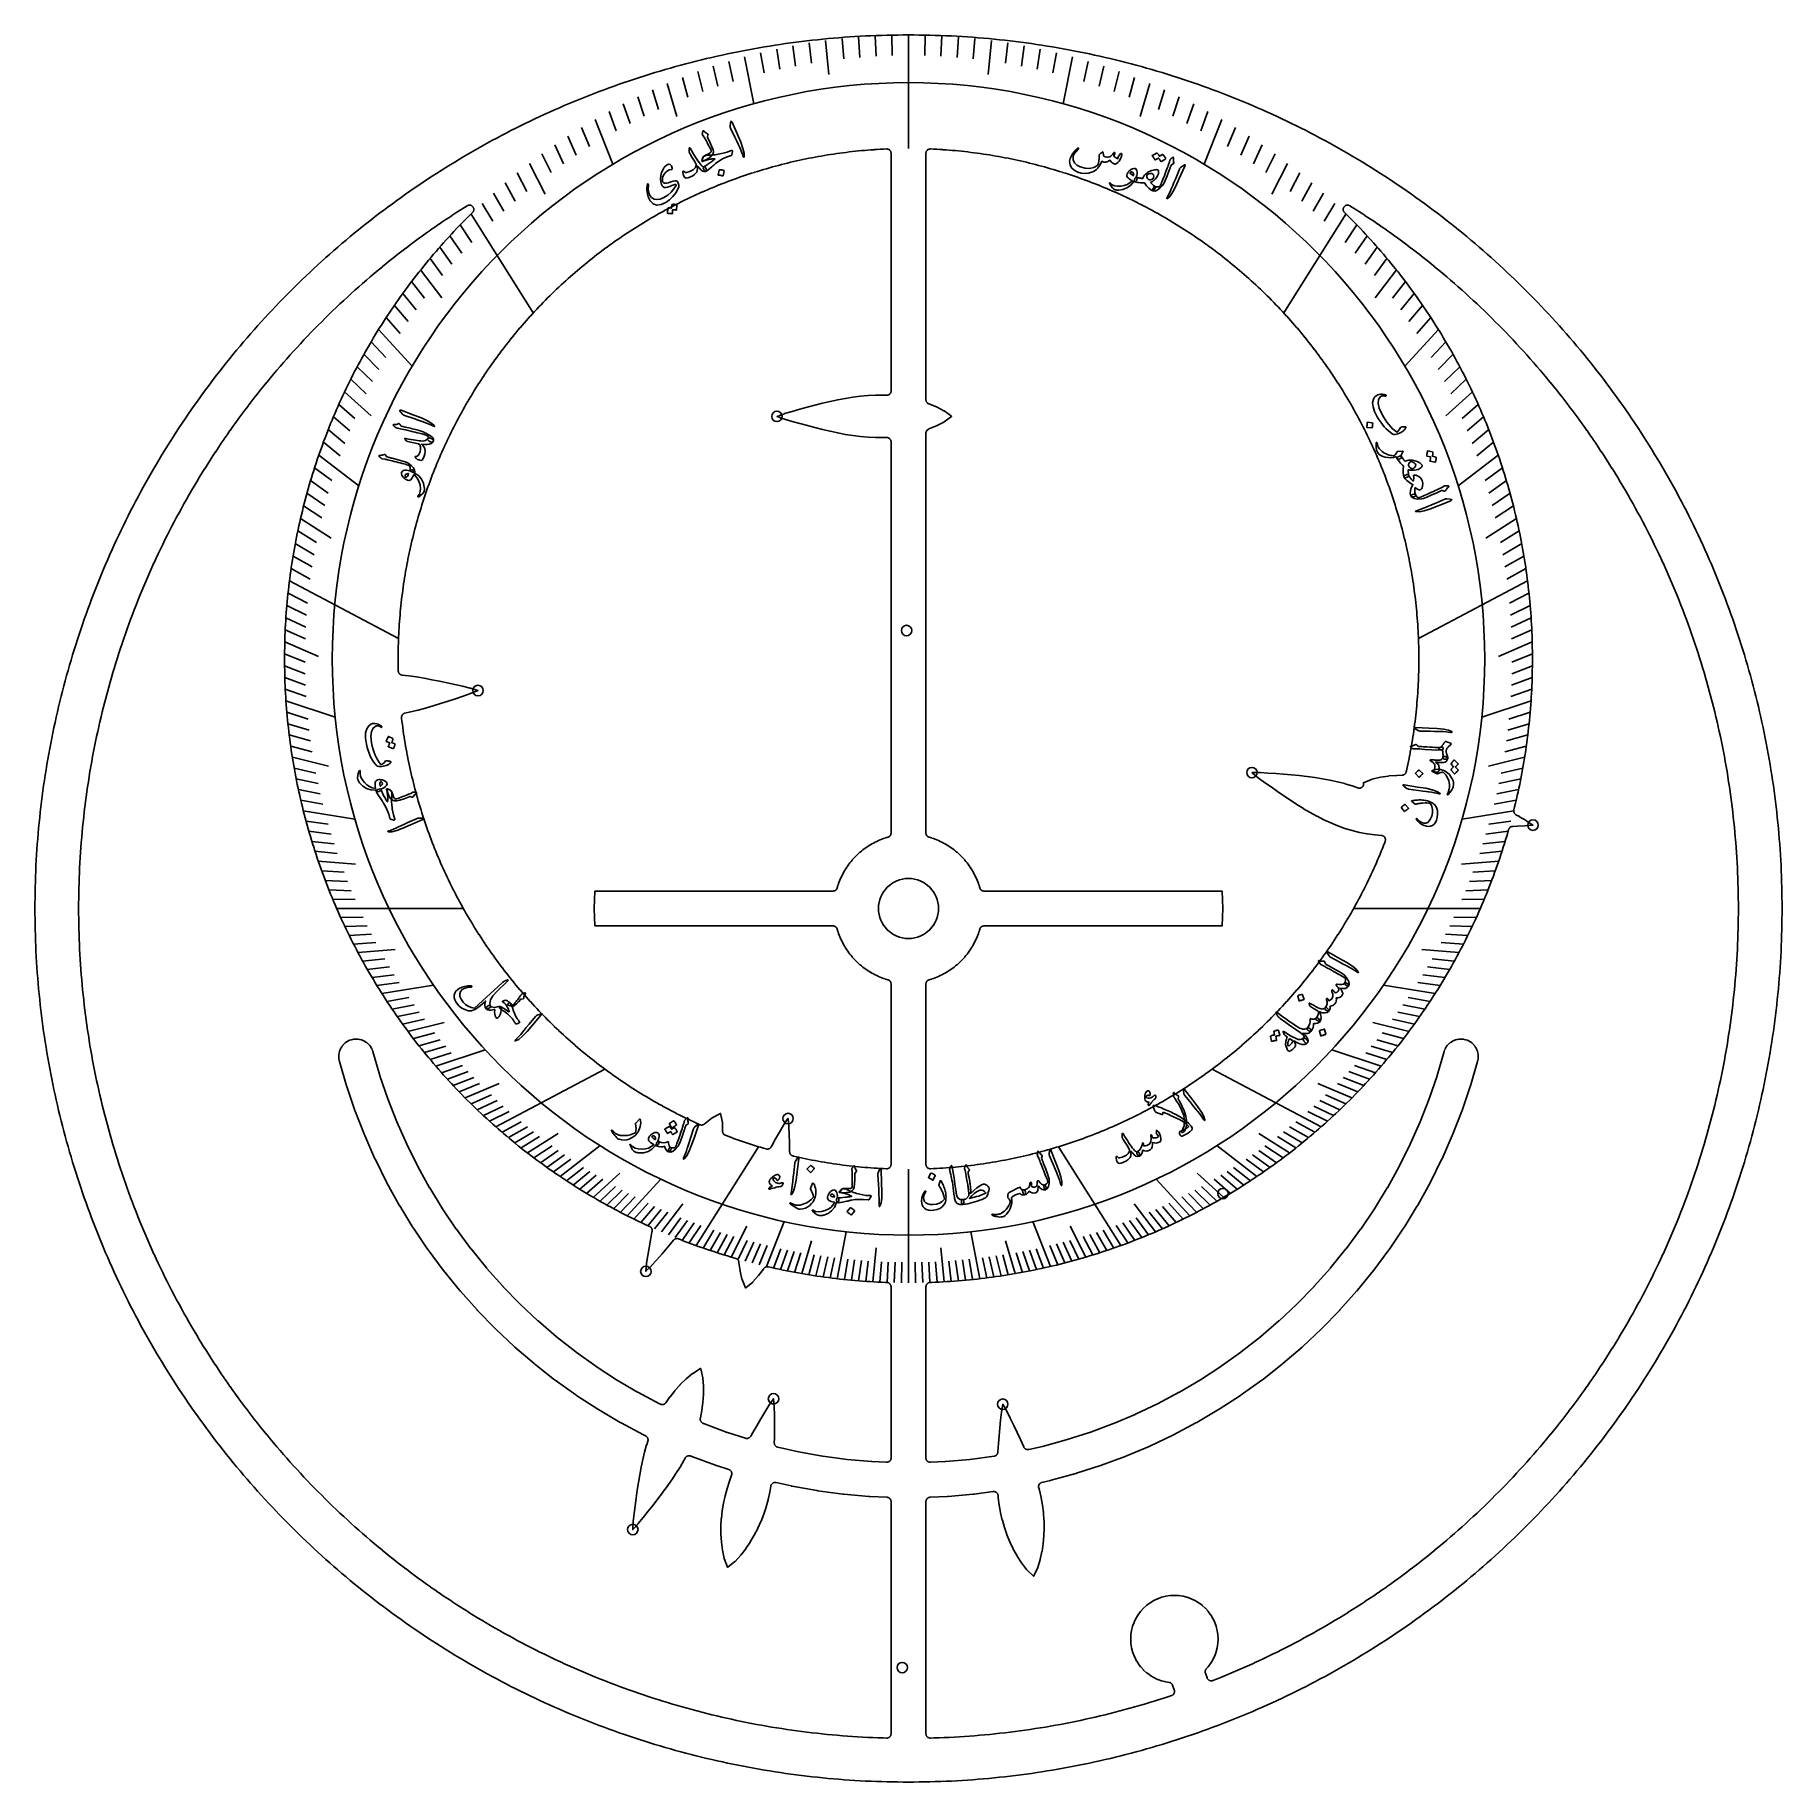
# Model space of a CAD drawing. Header units: millimetres. Extents: x -50 to 50, y -50 to 50.
import ezdxf

# ---------------------------------------------------------------- set-up
doc = ezdxf.new("R2010")
doc.units = ezdxf.units.MM
for name, color, linetype in [('CUT_INNER', 6, 'Continuous'), ('CUT_OUTER', 1, 'Continuous'), ('ENGRAVE', 7, 'Continuous'), ('ENGRAVE_FINE', 8, 'Continuous'), ('TEXT', 5, 'Continuous')]:
    doc.layers.add(name, color=color, linetype=linetype)

msp = doc.modelspace()

# ---------------------------------------------------------------- linework, layer by layer
at = {"layer": 'CUT_INNER'}
for points in [[(-29.1731, 13.5619), (-29.1692, 13.5382), (-29.163, 13.5151), (-29.1546, 13.4926), (-29.1441, 13.4711), (-29.1316, 13.4507), (-29.1172, 13.4315), (-29.1011, 13.4138), (-29.0833, 13.3978), (-29.0641, 13.3835), (-29.0435, 13.3711), (-29.0219, 13.3608), (-28.9994, 13.3525), (-28.9763, 13.3465), (-28.9526, 13.3427), (-28.5729, 13.3003), (-28.5694, 13.2998), (-28.1347, 13.2386), (-28.1317, 13.2381), (-27.696, 13.166), (-27.6936, 13.1656), (-27.2569, 13.0845), (-27.255, 13.0841), (-26.8174, 12.996), (-26.816, 12.9957), (-26.3782, 12.9024), (-25.9384, 12.8048), (-25.4984, 12.7039), (-25.4971, 12.7036), (-25.0613, 12.5989), (-25.0541, 12.5969), (-24.6223, 12.4653), (-24.617, 12.4633), (-24.6216, 12.4611), (-25.0389, 12.2876), (-25.0459, 12.285), (-25.4693, 12.138), (-25.4706, 12.1376), (-25.8969, 11.9946), (-26.3248, 11.8545), (-26.7532, 11.718), (-26.7546, 11.7176), (-27.1814, 11.587), (-27.1833, 11.5865), (-27.61, 11.463), (-27.6123, 11.4623), (-28.0389, 11.3478), (-28.0418, 11.3471), (-28.4683, 11.2435), (-28.4718, 11.2427), (-28.7911, 11.1749), (-28.8148, 11.1686), (-28.8379, 11.16), (-28.8599, 11.1492), (-28.8808, 11.1363), (-28.9004, 11.1214), (-28.9183, 11.1046), (-28.9346, 11.0862), (-28.9489, 11.0663), (-28.9613, 11.045), (-28.9714, 11.0227), (-28.9794, 10.9994), (-28.985, 10.9755), (-28.9882, 10.9511), (-28.9891, 10.9266), (-28.9875, 10.902), (-28.985, 10.8798), (-28.9848, 10.8782), (-28.9636, 10.702), (-28.9634, 10.7005), (-28.9411, 10.5243), (-28.9409, 10.5228), (-28.9176, 10.3468), (-28.9174, 10.3453), (-28.8929, 10.1695), (-28.8927, 10.1679), (-28.8672, 9.9923), (-28.867, 9.9907), (-28.8404, 9.8152), (-28.8402, 9.8137), (-28.8125, 9.6383), (-28.8123, 9.6368), (-28.7835, 9.4616), (-28.7833, 9.4601), (-28.7535, 9.2851), (-28.7532, 9.2836), (-28.7223, 9.1088), (-28.722, 9.1073), (-28.6901, 8.9326), (-28.6898, 8.9311), (-28.6568, 8.7567), (-28.6565, 8.7552), (-28.6224, 8.581), (-28.6221, 8.5795), (-28.5869, 8.4055), (-28.5866, 8.4039), (-28.5504, 8.2302), (-28.55, 8.2287), (-28.5127, 8.0551), (-28.5124, 8.0536), (-28.4741, 7.8803), (-28.4737, 7.8788), (-28.4343, 7.7057), (-28.4339, 7.7042), (-28.3935, 7.5313), (-28.3931, 7.5298), (-28.3515, 7.3572), (-28.3512, 7.3557), (-28.3086, 7.1834), (-28.3082, 7.1819), (-28.2645, 7.0098), (-28.2642, 7.0083), (-28.2194, 6.8365), (-28.219, 6.8351), (-28.1733, 6.6635), (-28.1729, 6.662), (-28.1261, 6.4908), (-28.1256, 6.4893), (-28.0778, 6.3184), (-28.0773, 6.3169), (-28.0284, 6.1462), (-28.028, 6.1448), (-27.978, 5.9744), (-27.9776, 5.9729), (-27.9266, 5.8029), (-27.9261, 5.8014), (-27.8741, 5.6317), (-27.8736, 5.6302), (-27.8205, 5.4608), (-27.8201, 5.4594), (-27.7659, 5.2903), (-27.7655, 5.2888), (-27.7103, 5.1201), (-27.7098, 5.1186), (-27.6536, 4.9502), (-27.6531, 4.9488), (-27.5959, 4.7807), (-27.5954, 4.7793), (-27.5371, 4.6116), (-27.5366, 4.6101), (-27.4773, 4.4428), (-27.4768, 4.4414), (-27.4165, 4.2744), (-27.4159, 4.273), (-27.3546, 4.1064), (-27.3541, 4.1049), (-27.2917, 3.9387), (-27.2912, 3.9373), (-27.2278, 3.7714), (-27.2272, 3.77), (-27.1628, 3.6046), (-27.1623, 3.6031), (-27.0968, 3.4381), (-27.0963, 3.4367), (-27.0299, 3.272), (-27.0293, 3.2706), (-26.9618, 3.1064), (-26.9613, 3.105), (-26.8928, 2.9412), (-26.8922, 2.9398), (-26.8228, 2.7764), (-26.8222, 2.775), (-26.7517, 2.612), (-26.7511, 2.6106), (-26.6797, 2.4481), (-26.679, 2.4467), (-26.6066, 2.2846), (-26.606, 2.2832), (-26.5325, 2.1216), (-26.5319, 2.1202), (-26.4575, 1.959), (-26.4568, 1.9576), (-26.3814, 1.7969), (-26.3808, 1.7955), (-26.3044, 1.6353), (-26.3037, 1.6339), (-26.2263, 1.4741), (-26.2257, 1.4727), (-26.1473, 1.3134), (-26.1466, 1.312), (-26.0673, 1.1532), (-26.0666, 1.1519), (-25.9863, 0.9935), (-25.9856, 0.9922), (-25.9043, 0.8343), (-25.9036, 0.833), (-25.8214, 0.6756), (-25.8206, 0.6743), (-25.7374, 0.5175), (-25.7367, 0.5161), (-25.6526, 0.3598), (-25.6518, 0.3584), (-25.5667, 0.2026), (-25.566, 0.2013), (-25.4799, 0.046), (-25.4791, 0.0447), (-25.3921, -0.11), (-25.3913, -0.1114), (-25.3034, -0.2656), (-25.3026, -0.2669), (-25.2137, -0.4206), (-25.2129, -0.4219), (-25.123, -0.575), (-25.1223, -0.5763), (-25.0315, -0.7289), (-25.0307, -0.7302), (-24.9389, -0.8822), (-24.9381, -0.8835), (-24.8455, -1.0349), (-24.8447, -1.0362), (-24.7511, -1.1871), (-24.7503, -1.1884), (-24.6557, -1.3386), (-24.6549, -1.3399), (-24.5595, -1.4896), (-24.5587, -1.4909), (-24.4623, -1.64), (-24.4615, -1.6413), (-24.3642, -1.7898), (-24.3634, -1.7911), (-24.2652, -1.939), (-24.2643, -1.9403), (-24.1652, -2.0876), (-24.1644, -2.0889), (-24.0644, -2.2356), (-24.0635, -2.2368), (-23.9626, -2.3829), (-23.9618, -2.3842), (-23.86, -2.5296), (-23.8591, -2.5309), (-23.7564, -2.6757), (-23.7556, -2.677), (-23.652, -2.8212), (-23.6511, -2.8224), (-23.5467, -2.966), (-23.5458, -2.9672), (-23.4404, -3.1101), (-23.4395, -3.1114), (-23.3333, -3.2536), (-23.3324, -3.2549), (-23.2253, -3.3965), (-23.2244, -3.3977), (-23.1165, -3.5386), (-23.1156, -3.5399), (-23.0068, -3.6801), (-23.0058, -3.6814), (-22.8962, -3.821), (-22.8952, -3.8222), (-22.7847, -3.9611), (-22.7838, -3.9623), (-22.6724, -4.1006), (-22.6714, -4.1018), (-22.5592, -4.2394), (-22.5583, -4.2405), (-22.4452, -4.3774), (-22.4442, -4.3786), (-22.3303, -4.5148), (-22.3294, -4.516), (-22.2146, -4.6515), (-22.2136, -4.6526), (-22.0981, -4.7874), (-22.0971, -4.7886), (-21.9807, -4.9226), (-21.9797, -4.9238), (-21.8625, -5.0572), (-21.8615, -5.0583), (-21.7435, -5.1909), (-21.7425, -5.1921), (-21.6237, -5.324), (-21.6226, -5.3251), (-21.503, -5.4563), (-21.502, -5.4574), (-21.3815, -5.5879), (-21.3805, -5.589), (-21.2593, -5.7187), (-21.2582, -5.7198), (-21.1362, -5.8488), (-21.1352, -5.8499), (-21.0123, -5.9781), (-21.0113, -5.9792), (-20.8877, -6.1066), (-20.8866, -6.1077), (-20.7622, -6.2344), (-20.7612, -6.2355), (-20.636, -6.3614), (-20.6349, -6.3625), (-20.509, -6.4876), (-20.5079, -6.4887), (-20.3812, -6.6131), (-20.3801, -6.6142), (-20.2527, -6.7377), (-20.2516, -6.7388), (-20.1234, -6.8616), (-20.1223, -6.8627), (-19.9933, -6.9847), (-19.9922, -6.9857), (-19.8625, -7.107), (-19.8614, -7.108), (-19.731, -7.2284), (-19.7298, -7.2295), (-19.5987, -7.3491), (-19.5975, -7.3501), (-19.4656, -7.469), (-19.4645, -7.47), (-19.3318, -7.588), (-19.3307, -7.589), (-19.1973, -7.7062), (-19.1962, -7.7072), (-19.0621, -7.8236), (-19.0609, -7.8246), (-18.9262, -7.9401), (-18.925, -7.9411), (-18.7895, -8.0558), (-18.7883, -8.0568), (-18.6521, -8.1707), (-18.651, -8.1717), (-18.5141, -8.2847), (-18.5129, -8.2857), (-18.3753, -8.3979), (-18.3741, -8.3989), (-18.2359, -8.5102), (-18.2347, -8.5112), (-18.0957, -8.6217), (-18.0945, -8.6226), (-17.9549, -8.7323), (-17.9537, -8.7332), (-17.8134, -8.842), (-17.8122, -8.843), (-17.6712, -8.9509), (-17.67, -8.9518), (-17.5284, -9.0589), (-17.5272, -9.0598), (-17.3849, -9.166), (-17.3837, -9.1669), (-17.2407, -9.2722), (-17.2395, -9.2731), (-17.0959, -9.3776), (-17.0947, -9.3785), (-16.9505, -9.482), (-16.9493, -9.4829), (-16.8044, -9.5856), (-16.8032, -9.5865), (-16.6577, -9.6882), (-16.6564, -9.6891), (-16.5104, -9.79), (-16.5091, -9.7909), (-16.3624, -9.8909), (-16.3611, -9.8917), (-16.2138, -9.9908), (-16.2126, -9.9916), (-16.0646, -10.0898), (-16.0634, -10.0907), (-15.9148, -10.1879), (-15.9136, -10.1888), (-15.7645, -10.2851), (-15.7632, -10.286), (-15.6135, -10.3814), (-15.6122, -10.3822), (-15.4619, -10.4767), (-15.4606, -10.4775), (-15.3097, -10.5711), (-15.3084, -10.5719), (-15.157, -10.6646), (-15.1557, -10.6654), (-15.0037, -10.7571), (-15.0024, -10.7579), (-14.8498, -10.8487), (-14.8485, -10.8495), (-14.6954, -10.9394), (-14.6941, -10.9401), (-14.5404, -11.0291), (-14.5391, -11.0298), (-14.3849, -11.1178), (-14.3836, -11.1186), (-14.2288, -11.2056), (-14.2275, -11.2063), (-14.0722, -11.2924), (-14.0709, -11.2932), (-13.9151, -11.3783), (-13.9137, -11.379), (-13.7574, -11.4632), (-13.7561, -11.4639), (-13.5993, -11.5471), (-13.5979, -11.5478), (-13.4406, -11.6301), (-13.4392, -11.6308), (-13.2814, -11.7121), (-13.28, -11.7128), (-13.1217, -11.7931), (-13.1203, -11.7938), (-12.9615, -11.8731), (-12.9601, -11.8738), (-12.8008, -11.9521), (-12.7994, -11.9528), (-12.6397, -12.0302), (-12.6383, -12.0308), (-12.478, -12.1072), (-12.4766, -12.1079), (-12.3159, -12.1833), (-12.3145, -12.1839), (-12.1533, -12.2584), (-12.152, -12.259), (-11.9903, -12.3324), (-11.9889, -12.3331), (-11.9269, -12.3608), (-11.9045, -12.3695), (-11.8813, -12.3761), (-11.8576, -12.3804), (-11.8336, -12.3824), (-11.8095, -12.3821), (-11.7855, -12.3794), (-11.7619, -12.3745), (-11.739, -12.3673), (-11.7168, -12.3579), (-11.6956, -12.3465), (-11.6756, -12.333), (-11.657, -12.3177), (-11.611, -12.276), (-11.6036, -12.2698), (-11.2265, -11.9776), (-11.2222, -11.9745), (-11.2178, -11.9719), (-10.7515, -11.7221), (-10.7462, -11.7196), (-10.7448, -11.7252), (-10.6421, -12.2441), (-10.6413, -12.2493), (-10.641, -12.2545), (-10.6277, -12.7313), (-10.6277, -12.7315), (-10.6267, -12.7568), (-10.6231, -12.7819), (-10.617, -12.8064), (-10.6085, -12.8303), (-10.5975, -12.8532), (-10.5844, -12.8748), (-10.5691, -12.895), (-10.5518, -12.9135), (-10.5328, -12.9302), (-10.5121, -12.9449), (-10.4901, -12.9574), (-10.4669, -12.9677), (-10.3363, -13.0176), (-10.3348, -13.0182), (-10.1686, -13.0805), (-10.1672, -13.0811), (-10.0006, -13.1424), (-9.9991, -13.1429), (-9.8322, -13.2033), (-9.8307, -13.2038), (-9.6634, -13.2631), (-9.6619, -13.2636), (-9.4942, -13.3218), (-9.4928, -13.3223), (-9.3247, -13.3796), (-9.3233, -13.3801), (-9.1549, -13.4363), (-9.1534, -13.4368), (-8.9847, -13.4919), (-8.9832, -13.4924), (-8.8142, -13.5465), (-8.8127, -13.547), (-8.6433, -13.6001), (-8.6418, -13.6006), (-8.4721, -13.6526), (-8.4706, -13.6531), (-8.3006, -13.7041), (-8.2991, -13.7045), (-8.1421, -13.7506), (-8.1187, -13.7562), (-8.0948, -13.7596), (-8.0707, -13.7607), (-8.0466, -13.7594), (-8.0227, -13.7558), (-7.9993, -13.7499), (-7.9766, -13.7418), (-7.9547, -13.7316), (-7.934, -13.7193), (-7.9145, -13.705), (-7.8965, -13.689), (-7.8802, -13.6713), (-7.8656, -13.6521), (-7.8529, -13.6315), (-7.8187, -13.5695), (-7.5976, -13.177), (-7.3734, -12.7852), (-7.3727, -12.784), (-7.1459, -12.3974), (-7.142, -12.3911), (-6.8904, -12.0157), (-6.8873, -12.0115), (-6.8865, -12.0171), (-6.8416, -12.4663), (-6.8411, -12.4738), (-6.8233, -12.9216), (-6.8233, -12.9229), (-6.8103, -13.3725), (-6.8003, -13.8226), (-6.7991, -13.9118), (-6.7977, -13.9355), (-6.794, -13.9589), (-6.7881, -13.9818), (-6.7801, -14.0041), (-6.77, -14.0255), (-6.7579, -14.0459), (-6.744, -14.065), (-6.7283, -14.0828), (-6.711, -14.0989), (-6.6922, -14.1134), (-6.6721, -14.126), (-6.651, -14.1367), (-6.6289, -14.1453), (-6.6062, -14.1518), (-6.5694, -14.1604), (-6.5679, -14.1608), (-6.3948, -14.2002), (-6.3933, -14.2005), (-6.2199, -14.2389), (-6.2184, -14.2392), (-6.0449, -14.2765), (-6.0434, -14.2768), (-5.8696, -14.3131), (-5.8681, -14.3134), (-5.6941, -14.3485), (-5.6926, -14.3488), (-5.5183, -14.3829), (-5.5168, -14.3832), (-5.3424, -14.4163), (-5.3409, -14.4165), (-5.1663, -14.4485), (-5.1648, -14.4488), (-4.9899, -14.4797), (-4.9884, -14.4799), (-4.8134, -14.5097), (-4.8119, -14.51), (-4.6367, -14.5387), (-4.6352, -14.539), (-4.4598, -14.5666), (-4.4583, -14.5669), (-4.2828, -14.5935), (-4.2813, -14.5937), (-4.1056, -14.6192), (-4.1041, -14.6194), (-3.9282, -14.6438), (-3.9267, -14.6441), (-3.7507, -14.6674), (-3.7492, -14.6676), (-3.5731, -14.6899), (-3.5715, -14.6901), (-3.3953, -14.7113), (-3.3938, -14.7114), (-3.2174, -14.7315), (-3.2158, -14.7317), (-3.0393, -14.7507), (-3.0378, -14.7509), (-2.8612, -14.7688), (-2.8597, -14.769), (-2.6829, -14.7858), (-2.6814, -14.786), (-2.5046, -14.8018), (-2.5031, -14.8019), (-2.3261, -14.8166), (-2.3246, -14.8167), (-2.1476, -14.8303), (-2.1461, -14.8304), (-1.969, -14.8429), (-1.9674, -14.843), (-1.7903, -14.8545), (-1.7888, -14.8546), (-1.6115, -14.8649), (-1.61, -14.865), (-1.4327, -14.8742), (-1.4312, -14.8743), (-1.2605, -14.8822), (-1.2352, -14.8821), (-1.2101, -14.8794), (-1.1854, -14.8742), (-1.1614, -14.8666), (-1.1382, -14.8565), (-1.1161, -14.8442), (-1.0955, -14.8297), (-1.0763, -14.8132), (-1.059, -14.7949), (-1.0436, -14.7749), (-1.0302, -14.7535), (-1.0191, -14.7308), (-1.0104, -14.7071), (-1.0041, -14.6826), (-1.0003, -14.6577), (-0.999, -14.6324), (-0.999, -4.3184), (-1.0002, -4.2937), (-1.0039, -4.2692), (-1.01, -4.2452), (-1.0184, -4.2219), (-1.0291, -4.1995), (-1.0419, -4.1784), (-1.0568, -4.1586), (-1.0736, -4.1403), (-1.092, -4.1238), (-1.1121, -4.1093), (-1.1334, -4.0967), (-1.156, -4.0864), (-1.1794, -4.0783), (-1.231, -4.0634), (-1.2339, -4.0625), (-1.3304, -4.0319), (-1.3333, -4.031), (-1.4289, -3.9981), (-1.4318, -3.997), (-1.5266, -3.9618), (-1.5294, -3.9607), (-1.6234, -3.9231), (-1.6262, -3.922), (-1.7191, -3.8821), (-1.7219, -3.8809), (-1.8139, -3.8388), (-1.8167, -3.8374), (-1.9076, -3.7931), (-1.9103, -3.7917), (-2.0001, -3.7451), (-2.0028, -3.7437), (-2.0914, -3.6949), (-2.094, -3.6934), (-2.1814, -3.6425), (-2.1841, -3.6409), (-2.2702, -3.5878), (-2.2728, -3.5862), (-2.3575, -3.531), (-2.3601, -3.5293), (-2.4435, -3.4721), (-2.446, -3.4704), (-2.5279, -3.4111), (-2.5304, -3.4093), (-2.6109, -3.3481), (-2.6133, -3.3462), (-2.6923, -3.283), (-2.6946, -3.281), (-2.772, -3.2159), (-2.7744, -3.2139), (-2.8501, -3.1469), (-2.8524, -3.1448), (-2.9265, -3.076), (-2.9287, -3.0739), (-3.0011, -3.0033), (-3.0033, -3.0011), (-3.0739, -2.9287), (-3.076, -2.9265), (-3.1448, -2.8524), (-3.1469, -2.8501), (-3.2139, -2.7744), (-3.2159, -2.772), (-3.281, -2.6946), (-3.283, -2.6923), (-3.3462, -2.6133), (-3.3481, -2.6109), (-3.4093, -2.5304), (-3.4111, -2.5279), (-3.4704, -2.446), (-3.4721, -2.4435), (-3.5293, -2.3601), (-3.531, -2.3575), (-3.5862, -2.2728), (-3.5878, -2.2702), (-3.6409, -2.1841), (-3.6425, -2.1814), (-3.6934, -2.094), (-3.6949, -2.0914), (-3.7437, -2.0028), (-3.7451, -2.0001), (-3.7917, -1.9103), (-3.7931, -1.9076), (-3.8374, -1.8167), (-3.8388, -1.8139), (-3.8809, -1.7219), (-3.8821, -1.7191), (-3.922, -1.6262), (-3.9231, -1.6234), (-3.9607, -1.5294), (-3.9618, -1.5266), (-3.997, -1.4318), (-3.9981, -1.4289), (-4.031, -1.3333), (-4.0319, -1.3304), (-4.0625, -1.2339), (-4.0634, -1.231), (-4.0783, -1.1794), (-4.0864, -1.156), (-4.0967, -1.1334), (-4.1093, -1.1121), (-4.1238, -1.092), (-4.1403, -1.0736), (-4.1586, -1.0568), (-4.1784, -1.0419), (-4.1995, -1.0291), (-4.2219, -1.0184), (-4.2452, -1.01), (-4.2692, -1.0039), (-4.2937, -1.0002), (-4.3184, -0.999), (-17.9278, -0.999), (-17.9338, -0.9987), (-17.9344, -0.9927), (-17.9829, -0.0061), (-17.9829, 0.0061), (-17.9344, 0.9927), (-17.9338, 0.9987), (-17.9278, 0.999), (-4.3184, 0.999), (-4.2937, 1.0002), (-4.2692, 1.0039), (-4.2452, 1.01), (-4.2219, 1.0184), (-4.1995, 1.0291), (-4.1784, 1.0419), (-4.1586, 1.0568), (-4.1403, 1.0736), (-4.1238, 1.092), (-4.1093, 1.1121), (-4.0967, 1.1334), (-4.0864, 1.156), (-4.0783, 1.1794), (-4.0634, 1.231), (-4.0625, 1.2339), (-4.0319, 1.3304), (-4.031, 1.3333), (-3.9981, 1.4289), (-3.997, 1.4318), (-3.9618, 1.5266), (-3.9607, 1.5294), (-3.9231, 1.6234), (-3.922, 1.6262), (-3.8821, 1.7191), (-3.8809, 1.7219), (-3.8388, 1.8139), (-3.8374, 1.8167), (-3.7931, 1.9076), (-3.7917, 1.9103), (-3.7451, 2.0001), (-3.7437, 2.0028), (-3.6949, 2.0914), (-3.6934, 2.094), (-3.6425, 2.1814), (-3.6409, 2.1841), (-3.5878, 2.2702), (-3.5862, 2.2728), (-3.531, 2.3575), (-3.5293, 2.3601), (-3.4721, 2.4435), (-3.4704, 2.446), (-3.4111, 2.5279), (-3.4093, 2.5304), (-3.3481, 2.6109), (-3.3462, 2.6133), (-3.283, 2.6923), (-3.281, 2.6946), (-3.2159, 2.772), (-3.2139, 2.7744), (-3.1469, 2.8501), (-3.1448, 2.8524), (-3.076, 2.9265), (-3.0739, 2.9287), (-3.0033, 3.0011), (-3.0011, 3.0033), (-2.9287, 3.0739), (-2.9265, 3.076), (-2.8524, 3.1448), (-2.8501, 3.1469), (-2.7744, 3.2139), (-2.772, 3.2159), (-2.6946, 3.281), (-2.6923, 3.283), (-2.6133, 3.3462), (-2.6109, 3.3481), (-2.5304, 3.4093), (-2.5279, 3.4111), (-2.446, 3.4704), (-2.4435, 3.4721), (-2.3601, 3.5293), (-2.3575, 3.531), (-2.2728, 3.5862), (-2.2702, 3.5878), (-2.1841, 3.6409), (-2.1814, 3.6425), (-2.094, 3.6934), (-2.0914, 3.6949), (-2.0028, 3.7437), (-2.0001, 3.7451), (-1.9103, 3.7917), (-1.9076, 3.7931), (-1.8167, 3.8374), (-1.8139, 3.8388), (-1.7219, 3.8809), (-1.7191, 3.8821), (-1.6262, 3.922), (-1.6234, 3.9231), (-1.5294, 3.9607), (-1.5266, 3.9618), (-1.4318, 3.997), (-1.4289, 3.9981), (-1.3333, 4.031), (-1.3304, 4.0319), (-1.2339, 4.0625), (-1.231, 4.0634), (-1.1794, 4.0783), (-1.156, 4.0864), (-1.1334, 4.0967), (-1.1121, 4.1093), (-1.092, 4.1238), (-1.0736, 4.1403), (-1.0568, 4.1586), (-1.0419, 4.1784), (-1.0291, 4.1995), (-1.0184, 4.2219), (-1.01, 4.2452), (-1.0039, 4.2692), (-1.0002, 4.2937), (-0.999, 4.3184), (-0.999, 26.683), (-1.0003, 26.7083), (-1.0041, 26.7333), (-1.0104, 26.7578), (-1.0192, 26.7815), (-1.0303, 26.8042), (-1.0437, 26.8257), (-1.0592, 26.8457), (-1.0766, 26.864), (-1.0957, 26.8805), (-1.1165, 26.895), (-1.1386, 26.9073), (-1.1618, 26.9173), (-1.1859, 26.9249), (-1.2107, 26.9301), (-1.2358, 26.9327), (-1.2611, 26.9327), (-1.4383, 26.9241), (-1.4444, 26.924), (-1.8728, 26.9243), (-1.8786, 26.9244), (-2.3074, 26.9445), (-2.3127, 26.9449), (-2.742, 26.9832), (-2.7468, 26.9837), (-3.1767, 27.0385), (-3.1808, 27.0391), (-3.6113, 27.1088), (-3.6149, 27.1094), (-4.046, 27.1919), (-4.0489, 27.1925), (-4.4806, 27.2859), (-4.483, 27.2865), (-4.9152, 27.3889), (-4.9171, 27.3893), (-5.3498, 27.4988), (-5.3512, 27.4992), (-5.7838, 27.6139), (-6.2183, 27.7329), (-6.6529, 27.8552), (-6.6542, 27.8556), (-7.0843, 27.9816), (-7.0914, 27.9839), (-7.5162, 28.1366), (-7.5214, 28.1388), (-7.5162, 28.1409), (-7.0914, 28.2936), (-7.0843, 28.2959), (-6.6542, 28.4219), (-6.6529, 28.4223), (-6.22, 28.5442), (-5.7858, 28.6631), (-5.3512, 28.7784), (-5.3498, 28.7787), (-4.9171, 28.8882), (-4.9152, 28.8887), (-4.483, 28.9911), (-4.4806, 28.9916), (-4.0489, 29.0851), (-4.046, 29.0857), (-3.6149, 29.1682), (-3.6113, 29.1688), (-3.1808, 29.2384), (-3.1767, 29.239), (-2.7468, 29.2938), (-2.742, 29.2944), (-2.3127, 29.3327), (-2.3074, 29.333), (-1.8786, 29.3531), (-1.8728, 29.3532), (-1.4444, 29.3536), (-1.4383, 29.3534), (-1.2611, 29.3448), (-1.2358, 29.3449), (-1.2107, 29.3475), (-1.1859, 29.3526), (-1.1618, 29.3602), (-1.1386, 29.3702), (-1.1165, 29.3825), (-1.0957, 29.397), (-1.0766, 29.4135), (-1.0592, 29.4318), (-1.0437, 29.4519), (-1.0303, 29.4733), (-1.0192, 29.496), (-1.0104, 29.5198), (-1.0041, 29.5443), (-1.0003, 29.5693), (-0.999, 29.5945), (-0.999, 43.1795), (-1.0003, 43.2047), (-1.0041, 43.2297), (-1.0104, 43.2541), (-1.0191, 43.2778), (-1.0302, 43.3005), (-1.0436, 43.322), (-1.059, 43.342), (-1.0763, 43.3603), (-1.0955, 43.3768), (-1.1161, 43.3913), (-1.1382, 43.4036), (-1.1614, 43.4136), (-1.1854, 43.4213), (-1.2101, 43.4265), (-1.2352, 43.4291), (-1.2605, 43.4292), (-1.4312, 43.4214), (-1.4327, 43.4213), (-1.61, 43.4121), (-1.6115, 43.412), (-1.7888, 43.4016), (-1.7903, 43.4015), (-1.9674, 43.3901), (-1.969, 43.39), (-2.1461, 43.3775), (-2.1476, 43.3774), (-2.3246, 43.3638), (-2.3261, 43.3636), (-2.5031, 43.349), (-2.5046, 43.3488), (-2.6814, 43.333), (-2.6829, 43.3329), (-2.8597, 43.316), (-2.8612, 43.3159), (-3.0378, 43.298), (-3.0393, 43.2978), (-3.2158, 43.2788), (-3.2174, 43.2786), (-3.3938, 43.2585), (-3.3953, 43.2583), (-3.5715, 43.2371), (-3.5731, 43.2369), (-3.7492, 43.2147), (-3.7507, 43.2145), (-3.9267, 43.1911), (-3.9282, 43.1909), (-4.1041, 43.1665), (-4.1056, 43.1663), (-4.2813, 43.1407), (-4.2828, 43.1405), (-4.4583, 43.1139), (-4.4598, 43.1137), (-4.6352, 43.086), (-4.6367, 43.0858), (-4.8119, 43.0571), (-4.8134, 43.0568), (-4.9884, 43.027), (-4.9899, 43.0267), (-5.1648, 42.9958), (-5.1663, 42.9956), (-5.3409, 42.9636), (-5.3424, 42.9633), (-5.5168, 42.9303), (-5.5183, 42.93), (-5.6926, 42.8959), (-5.6941, 42.8956), (-5.8681, 42.8604), (-5.8696, 42.8601), (-6.0434, 42.8239), (-6.0449, 42.8236), (-6.2184, 42.7863), (-6.2199, 42.7859), (-6.3933, 42.7476), (-6.3948, 42.7472), (-6.5679, 42.7078), (-6.5694, 42.7075), (-6.7422, 42.667), (-6.7437, 42.6666), (-6.9163, 42.6251), (-6.9178, 42.6247), (-7.0901, 42.5821), (-7.0916, 42.5817), (-7.2637, 42.5381), (-7.2652, 42.5377), (-7.437, 42.493), (-7.4385, 42.4926), (-7.61, 42.4468), (-7.6115, 42.4464), (-7.7827, 42.3996), (-7.7842, 42.3992), (-7.9552, 42.3513), (-7.9566, 42.3509), (-8.1273, 42.302), (-8.1288, 42.3015), (-8.2991, 42.2516), (-8.3006, 42.2511), (-8.4706, 42.2001), (-8.4721, 42.1997), (-8.6418, 42.1476), (-8.6433, 42.1472), (-8.8127, 42.0941), (-8.8142, 42.0936), (-8.9832, 42.0395), (-8.9847, 42.039), (-9.1534, 41.9838), (-9.1549, 41.9833), (-9.3233, 41.9271), (-9.3247, 41.9266), (-9.4928, 41.8694), (-9.4942, 41.8689), (-9.6619, 41.8106), (-9.6634, 41.8101), (-9.8307, 41.7508), (-9.8322, 41.7503), (-9.9991, 41.69), (-10.0006, 41.6895), (-10.1672, 41.6281), (-10.1686, 41.6276), (-10.3348, 41.5652), (-10.3363, 41.5647), (-10.5021, 41.5013), (-10.5035, 41.5008), (-10.669, 41.4364), (-10.6704, 41.4358), (-10.8354, 41.3704), (-10.8368, 41.3698), (-11.0015, 41.3034), (-11.0029, 41.3028), (-11.1671, 41.2354), (-11.1685, 41.2348), (-11.3324, 41.1663), (-11.3338, 41.1657), (-11.4972, 41.0963), (-11.4986, 41.0957), (-11.6615, 41.0253), (-11.6629, 41.0246), (-11.8254, 40.9532), (-11.8268, 40.9526), (-11.9889, 40.8801), (-11.9903, 40.8795), (-12.152, 40.8061), (-12.1533, 40.8054), (-12.3145, 40.731), (-12.3159, 40.7304), (-12.4766, 40.6549), (-12.478, 40.6543), (-12.6383, 40.5779), (-12.6397, 40.5772), (-12.7994, 40.4999), (-12.8008, 40.4992), (-12.9601, 40.4208), (-12.9615, 40.4201), (-13.1203, 40.3408), (-13.1217, 40.3401), (-13.28, 40.2598), (-13.2814, 40.2591), (-13.4392, 40.1778), (-13.4406, 40.1771), (-13.5979, 40.0949), (-13.5993, 40.0942), (-13.7561, 40.011), (-13.7574, 40.0102), (-13.9137, 39.9261), (-13.9151, 39.9253), (-14.0709, 39.8402), (-14.0722, 39.8395), (-14.2275, 39.7534), (-14.2288, 39.7527), (-14.3836, 39.6656), (-14.3849, 39.6649), (-14.5391, 39.5769), (-14.5404, 39.5761), (-14.6941, 39.4872), (-14.6954, 39.4864), (-14.8485, 39.3966), (-14.8498, 39.3958), (-15.0024, 39.305), (-15.0037, 39.3042), (-15.1557, 39.2125), (-15.157, 39.2117), (-15.3084, 39.119), (-15.3097, 39.1182), (-15.4606, 39.0246), (-15.4619, 39.0238), (-15.6122, 38.9293), (-15.6135, 38.9285), (-15.7632, 38.833), (-15.7645, 38.8322), (-15.9136, 38.7358), (-15.9148, 38.735), (-16.0634, 38.6377), (-16.0646, 38.6369), (-16.2126, 38.5387), (-16.2138, 38.5379), (-16.3611, 38.4388), (-16.3624, 38.4379), (-16.5091, 38.3379), (-16.5104, 38.3371), (-16.6564, 38.2362), (-16.6577, 38.2353), (-16.8032, 38.1335), (-16.8044, 38.1326), (-16.9493, 38.03), (-16.9505, 38.0291), (-17.0947, 37.9255), (-17.0959, 37.9246), (-17.2395, 37.8202), (-17.2407, 37.8193), (-17.3837, 37.714), (-17.3849, 37.7131), (-17.5272, 37.6069), (-17.5284, 37.6059), (-17.67, 37.4989), (-17.6712, 37.4979), (-17.8122, 37.39), (-17.8134, 37.3891), (-17.9537, 37.2803), (-17.9549, 37.2793), (-18.0945, 37.1697), (-18.0957, 37.1687), (-18.2347, 37.0582), (-18.2359, 37.0573), (-18.3741, 36.9459), (-18.3753, 36.945), (-18.5129, 36.8328), (-18.5141, 36.8318), (-18.651, 36.7187), (-18.6521, 36.7178), (-18.7883, 36.6039), (-18.7895, 36.6029), (-18.925, 36.4882), (-18.9262, 36.4872), (-19.0609, 36.3716), (-19.0621, 36.3706), (-19.1962, 36.2543), (-19.1973, 36.2533), (-19.3307, 36.1361), (-19.3318, 36.135), (-19.4645, 36.017), (-19.4656, 36.016), (-19.5975, 35.8972), (-19.5987, 35.8962), (-19.7298, 35.7765), (-19.731, 35.7755), (-19.8614, 35.6551), (-19.8625, 35.654), (-19.9922, 35.5328), (-19.9933, 35.5318), (-20.1223, 35.4097), (-20.1234, 35.4087), (-20.2516, 35.2859), (-20.2527, 35.2848), (-20.3801, 35.1612), (-20.3812, 35.1601), (-20.5079, 35.0358), (-20.509, 35.0347), (-20.6349, 34.9095), (-20.636, 34.9085), (-20.7612, 34.7825), (-20.7622, 34.7815), (-20.8866, 34.6548), (-20.8877, 34.6537), (-21.0113, 34.5262), (-21.0123, 34.5251), (-21.1352, 34.3969), (-21.1362, 34.3958), (-21.2582, 34.2669), (-21.2593, 34.2657), (-21.3805, 34.136), (-21.3815, 34.1349), (-21.502, 34.0045), (-21.503, 34.0034), (-21.6226, 33.8722), (-21.6237, 33.871), (-21.7425, 33.7391), (-21.7435, 33.738), (-21.8615, 33.6054), (-21.8625, 33.6042), (-21.9797, 33.4709), (-21.9807, 33.4697), (-22.0971, 33.3356), (-22.0981, 33.3345), (-22.2136, 33.1997), (-22.2146, 33.1985), (-22.3294, 33.063), (-22.3303, 33.0619), (-22.4442, 32.9257), (-22.4452, 32.9245), (-22.5583, 32.7876), (-22.5592, 32.7864), (-22.6714, 32.6488), (-22.6724, 32.6476), (-22.7838, 32.5094), (-22.7847, 32.5082), (-22.8952, 32.3692), (-22.8962, 32.368), (-23.0058, 32.2284), (-23.0068, 32.2272), (-23.1156, 32.0869), (-23.1165, 32.0857), (-23.2244, 31.9447), (-23.2253, 31.9435), (-23.3324, 31.8019), (-23.3333, 31.8007), (-23.4395, 31.6584), (-23.4404, 31.6572), (-23.5458, 31.5143), (-23.5467, 31.513), (-23.6511, 31.3695), (-23.652, 31.3682), (-23.7556, 31.224), (-23.7564, 31.2228), (-23.8591, 31.0779), (-23.86, 31.0767), (-23.9618, 30.9312), (-23.9626, 30.93), (-24.0635, 30.7839), (-24.0644, 30.7826), (-24.1644, 30.6359), (-24.1652, 30.6347), (-24.2643, 30.4874), (-24.2652, 30.4861), (-24.3634, 30.3382), (-24.3642, 30.3369), (-24.4615, 30.1884), (-24.4623, 30.1871), (-24.5587, 30.038), (-24.5595, 30.0367), (-24.6549, 29.887), (-24.6557, 29.8857), (-24.7503, 29.7354), (-24.7511, 29.7341), (-24.8447, 29.5833), (-24.8455, 29.582), (-24.9381, 29.4305), (-24.9389, 29.4292), (-25.0307, 29.2772), (-25.0315, 29.2759), (-25.1223, 29.1234), (-25.123, 29.122), (-25.2129, 28.9689), (-25.2137, 28.9676), (-25.3026, 28.814), (-25.3034, 28.8126), (-25.3913, 28.6584), (-25.3921, 28.6571), (-25.4791, 28.5024), (-25.4799, 28.501), (-25.566, 28.3458), (-25.5667, 28.3444), (-25.6518, 28.1886), (-25.6526, 28.1873), (-25.7367, 28.031), (-25.7374, 28.0296), (-25.8206, 27.8728), (-25.8214, 27.8714), (-25.9036, 27.7141), (-25.9043, 27.7127), (-25.9856, 27.5549), (-25.9863, 27.5535), (-26.0666, 27.3952), (-26.0673, 27.3938), (-26.1466, 27.235), (-26.1473, 27.2336), (-26.2257, 27.0743), (-26.2263, 27.073), (-26.3037, 26.9132), (-26.3044, 26.9118), (-26.3808, 26.7515), (-26.3814, 26.7502), (-26.4568, 26.5894), (-26.4575, 26.5881), (-26.5319, 26.4269), (-26.5325, 26.4255), (-26.606, 26.2639), (-26.6066, 26.2625), (-26.679, 26.1004), (-26.6797, 26.099), (-26.7511, 25.9365), (-26.7517, 25.935), (-26.8222, 25.7721), (-26.8228, 25.7707), (-26.8922, 25.6073), (-26.8928, 25.6059), (-26.9613, 25.4421), (-26.9618, 25.4407), (-27.0293, 25.2764), (-27.0299, 25.275), (-27.0963, 25.1104), (-27.0968, 25.109), (-27.1623, 24.9439), (-27.1628, 24.9425), (-27.2272, 24.7771), (-27.2278, 24.7756), (-27.2912, 24.6098), (-27.2917, 24.6084), (-27.3541, 24.4421), (-27.3546, 24.4407), (-27.4159, 24.2741), (-27.4165, 24.2727), (-27.4768, 24.1057), (-27.4773, 24.1043), (-27.5366, 23.9369), (-27.5371, 23.9355), (-27.5954, 23.7678), (-27.5959, 23.7663), (-27.6531, 23.5983), (-27.6536, 23.5968), (-27.7098, 23.4284), (-27.7103, 23.427), (-27.7655, 23.2582), (-27.7659, 23.2568), (-27.8201, 23.0877), (-27.8205, 23.0862), (-27.8736, 22.9168), (-27.8741, 22.9154), (-27.9261, 22.7456), (-27.9266, 22.7442), (-27.9776, 22.5741), (-27.978, 22.5727), (-28.028, 22.4023), (-28.0284, 22.4008), (-28.0773, 22.2302), (-28.0778, 22.2287), (-28.1256, 22.0577), (-28.1261, 22.0563), (-28.1729, 21.885), (-28.1733, 21.8835), (-28.219, 21.712), (-28.2194, 21.7105), (-28.2642, 21.5387), (-28.2645, 21.5372), (-28.3082, 21.3652), (-28.3086, 21.3637), (-28.3512, 21.1913), (-28.3515, 21.1898), (-28.3931, 21.0172), (-28.3935, 21.0157), (-28.4339, 20.8429), (-28.4343, 20.8414), (-28.4737, 20.6683), (-28.4741, 20.6668), (-28.5124, 20.4935), (-28.5127, 20.492), (-28.55, 20.3184), (-28.5504, 20.3169), (-28.5866, 20.1431), (-28.5869, 20.1416), (-28.6221, 19.9676), (-28.6224, 19.9661), (-28.6565, 19.7919), (-28.6568, 19.7904), (-28.6898, 19.6159), (-28.6901, 19.6144), (-28.722, 19.4398), (-28.7223, 19.4383), (-28.7532, 19.2635), (-28.7535, 19.2619), (-28.7833, 19.0869), (-28.7835, 19.0854), (-28.8123, 18.9102), (-28.8125, 18.9087), (-28.8402, 18.7334), (-28.8404, 18.7318), (-28.867, 18.5563), (-28.8672, 18.5548), (-28.8927, 18.3791), (-28.8929, 18.3776), (-28.9174, 18.2018), (-28.9176, 18.2002), (-28.9409, 18.0242), (-28.9411, 18.0227), (-28.9634, 17.8466), (-28.9636, 17.8451), (-28.9848, 17.6688), (-28.985, 17.6673), (-29.0051, 17.4909), (-29.0052, 17.4894), (-29.0243, 17.3129), (-29.0244, 17.3113), (-29.0424, 17.1347), (-29.0425, 17.1332), (-29.0594, 16.9565), (-29.0595, 16.9549), (-29.0753, 16.7781), (-29.0754, 16.7766), (-29.0901, 16.5997), (-29.0902, 16.5981), (-29.1038, 16.4211), (-29.104, 16.4196), (-29.1165, 16.2425), (-29.1166, 16.241), (-29.128, 16.0638), (-29.1281, 16.0623), (-29.1384, 15.8851), (-29.1385, 15.8835), (-29.1478, 15.7062), (-29.1479, 15.7047), (-29.156, 15.5274), (-29.1561, 15.5258), (-29.1632, 15.3484), (-29.1632, 15.3469), (-29.1692, 15.1695), (-29.1693, 15.1679), (-29.1742, 14.9905), (-29.1742, 14.9889), (-29.178, 14.8115), (-29.178, 14.8099), (-29.1808, 14.6324), (-29.1808, 14.6309), (-29.1824, 14.4534), (-29.1824, 14.4518), (-29.183, 14.2743), (-29.183, 14.2728), (-29.1824, 14.0952), (-29.1824, 14.0937), (-29.1808, 13.9162), (-29.1808, 13.9146), (-29.178, 13.7371), (-29.178, 13.7356), (-29.1748, 13.5858)], [(1.0003, -14.6577), (1.0041, -14.6826), (1.0104, -14.7071), (1.0191, -14.7308), (1.0302, -14.7535), (1.0436, -14.7749), (1.059, -14.7949), (1.0763, -14.8132), (1.0955, -14.8297), (1.1161, -14.8442), (1.1382, -14.8565), (1.1614, -14.8666), (1.1854, -14.8742), (1.2101, -14.8794), (1.2352, -14.8821), (1.2605, -14.8822), (1.4312, -14.8743), (1.4327, -14.8742), (1.61, -14.865), (1.6115, -14.8649), (1.7888, -14.8546), (1.7903, -14.8545), (1.9674, -14.843), (1.969, -14.8429), (2.1461, -14.8304), (2.1476, -14.8303), (2.3246, -14.8167), (2.3261, -14.8166), (2.5031, -14.8019), (2.5046, -14.8018), (2.6814, -14.786), (2.6829, -14.7858), (2.8597, -14.769), (2.8612, -14.7688), (3.0378, -14.7509), (3.0393, -14.7507), (3.2158, -14.7317), (3.2174, -14.7315), (3.3938, -14.7114), (3.3953, -14.7113), (3.5715, -14.6901), (3.5731, -14.6899), (3.7492, -14.6676), (3.7507, -14.6674), (3.9267, -14.6441), (3.9282, -14.6438), (4.1041, -14.6194), (4.1056, -14.6192), (4.2813, -14.5937), (4.2828, -14.5935), (4.4583, -14.5669), (4.4598, -14.5666), (4.6352, -14.539), (4.6367, -14.5387), (4.8119, -14.51), (4.8134, -14.5097), (4.9884, -14.4799), (4.9899, -14.4797), (5.1648, -14.4488), (5.1663, -14.4485), (5.3409, -14.4165), (5.3424, -14.4163), (5.5168, -14.3832), (5.5183, -14.3829), (5.6926, -14.3488), (5.6941, -14.3485), (5.8681, -14.3134), (5.8696, -14.3131), (6.0434, -14.2768), (6.0449, -14.2765), (6.2184, -14.2392), (6.2199, -14.2389), (6.3933, -14.2005), (6.3948, -14.2002), (6.5679, -14.1608), (6.5694, -14.1604), (6.7422, -14.1199), (6.7437, -14.1196), (6.9163, -14.078), (6.9178, -14.0777), (7.0901, -14.035), (7.0916, -14.0347), (7.2637, -13.991), (7.2652, -13.9906), (7.437, -13.9459), (7.4385, -13.9455), (7.61, -13.8997), (7.6115, -13.8993), (7.7827, -13.8525), (7.7842, -13.8521), (7.9552, -13.8042), (7.9566, -13.8038), (8.1273, -13.7549), (8.1288, -13.7545), (8.2991, -13.7045), (8.3006, -13.7041), (8.4706, -13.6531), (8.4721, -13.6526), (8.6418, -13.6006), (8.6433, -13.6001), (8.8127, -13.547), (8.8142, -13.5465), (8.9832, -13.4924), (8.9847, -13.4919), (9.1534, -13.4368), (9.1549, -13.4363), (9.3233, -13.3801), (9.3247, -13.3796), (9.4928, -13.3223), (9.4942, -13.3218), (9.6619, -13.2636), (9.6634, -13.2631), (9.8307, -13.2038), (9.8322, -13.2033), (9.9991, -13.1429), (10.0006, -13.1424), (10.1672, -13.0811), (10.1686, -13.0805), (10.3348, -13.0182), (10.3363, -13.0176), (10.5021, -12.9542), (10.5035, -12.9537), (10.669, -12.8893), (10.6704, -12.8887), (10.8354, -12.8233), (10.8368, -12.8227), (11.0015, -12.7563), (11.0029, -12.7557), (11.1671, -12.6883), (11.1685, -12.6877), (11.3324, -12.6193), (11.3338, -12.6187), (11.4972, -12.5492), (11.4986, -12.5486), (11.6615, -12.4782), (11.6629, -12.4776), (11.8254, -12.4061), (11.8268, -12.4055), (11.9889, -12.3331), (11.9903, -12.3324), (12.152, -12.259), (12.1533, -12.2584), (12.3145, -12.1839), (12.3159, -12.1833), (12.4766, -12.1079), (12.478, -12.1072), (12.6383, -12.0308), (12.6397, -12.0302), (12.7994, -11.9528), (12.8008, -11.9521), (12.9601, -11.8738), (12.9615, -11.8731), (13.1203, -11.7938), (13.1217, -11.7931), (13.28, -11.7128), (13.2814, -11.7121), (13.4392, -11.6308), (13.4406, -11.6301), (13.5979, -11.5478), (13.5993, -11.5471), (13.7561, -11.4639), (13.7574, -11.4632), (13.9137, -11.379), (13.9151, -11.3783), (14.0709, -11.2932), (14.0722, -11.2924), (14.2275, -11.2063), (14.2288, -11.2056), (14.3836, -11.1186), (14.3849, -11.1178), (14.5391, -11.0298), (14.5404, -11.0291), (14.6941, -10.9401), (14.6954, -10.9394), (14.8485, -10.8495), (14.8498, -10.8487), (15.0024, -10.7579), (15.0037, -10.7571), (15.1557, -10.6654), (15.157, -10.6646), (15.3084, -10.5719), (15.3097, -10.5711), (15.4606, -10.4775), (15.4619, -10.4767), (15.6122, -10.3822), (15.6135, -10.3814), (15.7632, -10.286), (15.7645, -10.2851), (15.9136, -10.1888), (15.9148, -10.1879), (16.0634, -10.0907), (16.0646, -10.0898), (16.2126, -9.9916), (16.2138, -9.9908), (16.3611, -9.8917), (16.3624, -9.8909), (16.5091, -9.7909), (16.5104, -9.79), (16.6564, -9.6891), (16.6577, -9.6882), (16.8032, -9.5865), (16.8044, -9.5856), (16.9493, -9.4829), (16.9505, -9.482), (17.0947, -9.3785), (17.0959, -9.3776), (17.2395, -9.2731), (17.2407, -9.2722), (17.3837, -9.1669), (17.3849, -9.166), (17.5272, -9.0598), (17.5284, -9.0589), (17.67, -8.9518), (17.6712, -8.9509), (17.8122, -8.843), (17.8134, -8.842), (17.9537, -8.7332), (17.9549, -8.7323), (18.0945, -8.6226), (18.0957, -8.6217), (18.2347, -8.5112), (18.2359, -8.5102), (18.3741, -8.3989), (18.3753, -8.3979), (18.5129, -8.2857), (18.5141, -8.2847), (18.651, -8.1717), (18.6521, -8.1707), (18.7883, -8.0568), (18.7895, -8.0558), (18.925, -7.9411), (18.9262, -7.9401), (19.0609, -7.8246), (19.0621, -7.8236), (19.1962, -7.7072), (19.1973, -7.7062), (19.3307, -7.589), (19.3318, -7.588), (19.4645, -7.47), (19.4656, -7.469), (19.5975, -7.3501), (19.5987, -7.3491), (19.7298, -7.2295), (19.731, -7.2284), (19.8614, -7.108), (19.8625, -7.107), (19.9922, -6.9857), (19.9933, -6.9847), (20.1223, -6.8627), (20.1234, -6.8616), (20.2516, -6.7388), (20.2527, -6.7377), (20.3801, -6.6142), (20.3812, -6.6131), (20.5079, -6.4887), (20.509, -6.4876), (20.6349, -6.3625), (20.636, -6.3614), (20.7612, -6.2355), (20.7622, -6.2344), (20.8866, -6.1077), (20.8877, -6.1066), (21.0113, -5.9792), (21.0123, -5.9781), (21.1352, -5.8499), (21.1362, -5.8488), (21.2582, -5.7198), (21.2593, -5.7187), (21.3805, -5.589), (21.3815, -5.5879), (21.502, -5.4574), (21.503, -5.4563), (21.6226, -5.3251), (21.6237, -5.324), (21.7425, -5.1921), (21.7435, -5.1909), (21.8615, -5.0583), (21.8625, -5.0572), (21.9797, -4.9238), (21.9807, -4.9226), (22.0971, -4.7886), (22.0981, -4.7874), (22.2136, -4.6526), (22.2146, -4.6515), (22.3294, -4.516), (22.3303, -4.5148), (22.4442, -4.3786), (22.4452, -4.3774), (22.5583, -4.2405), (22.5592, -4.2394), (22.6714, -4.1018), (22.6724, -4.1006), (22.7838, -3.9623), (22.7847, -3.9611), (22.8952, -3.8222), (22.8962, -3.821), (23.0058, -3.6814), (23.0068, -3.6801), (23.1156, -3.5399), (23.1165, -3.5386), (23.2244, -3.3977), (23.2253, -3.3965), (23.3324, -3.2549), (23.3333, -3.2536), (23.4395, -3.1114), (23.4404, -3.1101), (23.5458, -2.9672), (23.5467, -2.966), (23.6511, -2.8224), (23.652, -2.8212), (23.7556, -2.677), (23.7564, -2.6757), (23.8591, -2.5309), (23.86, -2.5296), (23.9618, -2.3842), (23.9626, -2.3829), (24.0635, -2.2368), (24.0644, -2.2356), (24.1644, -2.0889), (24.1652, -2.0876), (24.2643, -1.9403), (24.2652, -1.939), (24.3634, -1.7911), (24.3642, -1.7898), (24.4615, -1.6413), (24.4623, -1.64), (24.5587, -1.4909), (24.5595, -1.4896), (24.6549, -1.3399), (24.6557, -1.3386), (24.7503, -1.1884), (24.7511, -1.1871), (24.8447, -1.0362), (24.8455, -1.0349), (24.9381, -0.8835), (24.9389, -0.8822), (25.0307, -0.7302), (25.0315, -0.7289), (25.1223, -0.5763), (25.123, -0.575), (25.2129, -0.4219), (25.2137, -0.4206), (25.3026, -0.2669), (25.3034, -0.2656), (25.3913, -0.1114), (25.3921, -0.11), (25.4791, 0.0447), (25.4799, 0.046), (25.566, 0.2013), (25.5667, 0.2026), (25.6518, 0.3584), (25.6526, 0.3598), (25.7367, 0.5161), (25.7374, 0.5175), (25.8206, 0.6743), (25.8214, 0.6756), (25.9036, 0.833), (25.9043, 0.8343), (25.9856, 0.9922), (25.9863, 0.9935), (26.0666, 1.1519), (26.0673, 1.1532), (26.1466, 1.312), (26.1473, 1.3134), (26.2257, 1.4727), (26.2263, 1.4741), (26.3037, 1.6339), (26.3044, 1.6353), (26.3808, 1.7955), (26.3814, 1.7969), (26.4568, 1.9576), (26.4575, 1.959), (26.5319, 2.1202), (26.5325, 2.1216), (26.606, 2.2832), (26.6066, 2.2846), (26.679, 2.4467), (26.6797, 2.4481), (26.7511, 2.6106), (26.7517, 2.612), (26.8222, 2.775), (26.8228, 2.7764), (26.8922, 2.9398), (26.8928, 2.9412), (26.9613, 3.105), (26.9618, 3.1064), (27.0293, 3.2706), (27.0299, 3.272), (27.0963, 3.4367), (27.0968, 3.4381), (27.1623, 3.6031), (27.1628, 3.6046), (27.2272, 3.77), (27.2278, 3.7714), (27.2534, 3.8385), (27.261, 3.8618), (27.2663, 3.8857), (27.2693, 3.91), (27.2698, 3.9344), (27.268, 3.9589), (27.2637, 3.983), (27.2572, 4.0065), (27.2483, 4.0294), (27.2373, 4.0512), (27.2242, 4.0719), (27.2091, 4.0912), (27.1923, 4.1089), (27.1737, 4.1249), (27.1537, 4.139), (27.1324, 4.151), (27.1101, 4.161), (27.0868, 4.1687), (27.063, 4.1741), (27.0387, 4.1771), (26.669, 4.2049), (26.6619, 4.2057), (26.2286, 4.2635), (26.2217, 4.2646), (25.7967, 4.3458), (25.79, 4.3473), (25.3727, 4.4507), (25.3665, 4.4524), (24.9565, 4.577), (24.9506, 4.5789), (24.5474, 4.7236), (24.542, 4.7256), (24.145, 4.889), (24.1402, 4.8911), (23.7488, 5.0718), (23.7445, 5.0739), (23.3582, 5.2704), (23.3545, 5.2723), (22.9727, 5.4829), (22.9695, 5.4847), (22.5914, 5.7076), (22.5888, 5.7092), (22.2139, 5.9426), (22.2118, 5.9439), (21.8393, 6.1859), (21.8378, 6.187), (21.4672, 6.4359), (21.466, 6.4366), (21.0973, 6.6904), (20.7283, 6.9489), (20.3604, 7.2104), (20.3593, 7.2112), (19.9968, 7.4748), (19.9908, 7.4794), (19.6419, 7.7665), (19.6381, 7.77), (19.6437, 7.7703), (20.0952, 7.7709), (20.1026, 7.7707), (20.5501, 7.7444), (20.5514, 7.7444), (21, 7.7133), (21.4489, 7.679), (21.897, 7.6411), (21.8984, 7.641), (22.3427, 7.5983), (22.3446, 7.5981), (22.7861, 7.5489), (22.7885, 7.5486), (23.2264, 7.4911), (23.2294, 7.4907), (23.6631, 7.4231), (23.6667, 7.4225), (24.0955, 7.343), (24.0995, 7.3422), (24.5228, 7.249), (24.5274, 7.2479), (24.9446, 7.1393), (24.9497, 7.1379), (25.3602, 7.0123), (25.3657, 7.0105), (25.6905, 6.8946), (25.714, 6.8875), (25.738, 6.8827), (25.7624, 6.8803), (25.787, 6.8803), (25.8114, 6.8828), (25.8354, 6.8876), (25.8589, 6.8947), (25.8816, 6.9041), (25.9032, 6.9157), (25.9236, 6.9293), (25.9425, 6.9449), (25.9599, 6.9623), (25.9754, 6.9812), (25.989, 7.0016), (26.0006, 7.0233), (26.0099, 7.0459), (26.0171, 7.0694), (26.0218, 7.0935), (26.0242, 7.1179), (26.0242, 7.1424), (26.0218, 7.1668), (26.017, 7.1909), (26.0166, 7.1926), (26.0219, 7.1951), (26.5108, 7.3971), (26.5157, 7.3989), (26.5208, 7.4002), (26.9858, 7.5063), (26.9953, 7.5081), (27.4516, 7.5756), (27.4596, 7.5765), (27.9091, 7.6138), (27.9165, 7.6142), (28.2213, 7.6212), (28.2467, 7.623), (28.2717, 7.6275), (28.2962, 7.6345), (28.3199, 7.6439), (28.3424, 7.6557), (28.3637, 7.6697), (28.3834, 7.6858), (28.4013, 7.7038), (28.4174, 7.7235), (28.4313, 7.7448), (28.4431, 7.7674), (28.4524, 7.7911), (28.4593, 7.8156), (28.4737, 7.8788), (28.4741, 7.8803), (28.5124, 8.0536), (28.5127, 8.0551), (28.55, 8.2287), (28.5504, 8.2302), (28.5866, 8.4039), (28.5869, 8.4055), (28.6221, 8.5795), (28.6224, 8.581), (28.6565, 8.7552), (28.6568, 8.7567), (28.6898, 8.9311), (28.6901, 8.9326), (28.722, 9.1073), (28.7223, 9.1088), (28.7532, 9.2836), (28.7535, 9.2851), (28.7833, 9.4601), (28.7835, 9.4616), (28.8123, 9.6368), (28.8125, 9.6383), (28.8402, 9.8137), (28.8404, 9.8152), (28.867, 9.9907), (28.8672, 9.9923), (28.8927, 10.1679), (28.8929, 10.1695), (28.9174, 10.3453), (28.9176, 10.3468), (28.9409, 10.5228), (28.9411, 10.5243), (28.9634, 10.7005), (28.9636, 10.702), (28.9848, 10.8782), (28.985, 10.8798), (29.0051, 11.0562), (29.0052, 11.0577), (29.0243, 11.2342), (29.0244, 11.2357), (29.0424, 11.4123), (29.0425, 11.4139), (29.0594, 11.5906), (29.0595, 11.5921), (29.0753, 11.7689), (29.0754, 11.7705), (29.0901, 11.9474), (29.0902, 11.9489), (29.1038, 12.1259), (29.104, 12.1275), (29.1165, 12.3046), (29.1166, 12.3061), (29.128, 12.4832), (29.1281, 12.4848), (29.1384, 12.662), (29.1385, 12.6635), (29.1478, 12.8408), (29.1479, 12.8424), (29.156, 13.0197), (29.1561, 13.0212), (29.1632, 13.1986), (29.1632, 13.2002), (29.1692, 13.3776), (29.1693, 13.3791), (29.1742, 13.5566), (29.1742, 13.5581), (29.178, 13.7356), (29.178, 13.7371), (29.1808, 13.9146), (29.1808, 13.9162), (29.1824, 14.0937), (29.1824, 14.0952), (29.183, 14.2728), (29.183, 14.2743), (29.1824, 14.4518), (29.1824, 14.4534), (29.1808, 14.6309), (29.1808, 14.6324), (29.178, 14.8099), (29.178, 14.8115), (29.1742, 14.9889), (29.1742, 14.9905), (29.1693, 15.1679), (29.1692, 15.1695), (29.1632, 15.3469), (29.1632, 15.3484), (29.1561, 15.5258), (29.156, 15.5274), (29.1479, 15.7047), (29.1478, 15.7062), (29.1385, 15.8835), (29.1384, 15.8851), (29.1281, 16.0623), (29.128, 16.0638), (29.1166, 16.241), (29.1165, 16.2425), (29.104, 16.4196), (29.1038, 16.4211), (29.0902, 16.5981), (29.0901, 16.5997), (29.0754, 16.7766), (29.0753, 16.7781), (29.0595, 16.9549), (29.0594, 16.9565), (29.0425, 17.1332), (29.0424, 17.1347), (29.0244, 17.3113), (29.0243, 17.3129), (29.0052, 17.4894), (29.0051, 17.4909), (28.985, 17.6673), (28.9848, 17.6688), (28.9636, 17.8451), (28.9634, 17.8466), (28.9411, 18.0227), (28.9409, 18.0242), (28.9176, 18.2002), (28.9174, 18.2018), (28.8929, 18.3776), (28.8927, 18.3791), (28.8672, 18.5548), (28.867, 18.5563), (28.8404, 18.7318), (28.8402, 18.7334), (28.8125, 18.9087), (28.8123, 18.9102), (28.7835, 19.0854), (28.7833, 19.0869), (28.7535, 19.2619), (28.7532, 19.2635), (28.7223, 19.4383), (28.722, 19.4398), (28.6901, 19.6144), (28.6898, 19.6159), (28.6568, 19.7904), (28.6565, 19.7919), (28.6224, 19.9661), (28.6221, 19.9676), (28.5869, 20.1416), (28.5866, 20.1431), (28.5504, 20.3169), (28.55, 20.3184), (28.5127, 20.492), (28.5124, 20.4935), (28.4741, 20.6668), (28.4737, 20.6683), (28.4343, 20.8414), (28.4339, 20.8429), (28.3935, 21.0157), (28.3931, 21.0172), (28.3515, 21.1898), (28.3512, 21.1913), (28.3086, 21.3637), (28.3082, 21.3652), (28.2645, 21.5372), (28.2642, 21.5387), (28.2194, 21.7105), (28.219, 21.712), (28.1733, 21.8835), (28.1729, 21.885), (28.1261, 22.0563), (28.1256, 22.0577), (28.0778, 22.2287), (28.0773, 22.2302), (28.0284, 22.4008), (28.028, 22.4023), (27.978, 22.5727), (27.9776, 22.5741), (27.9266, 22.7442), (27.9261, 22.7456), (27.8741, 22.9154), (27.8736, 22.9168), (27.8205, 23.0862), (27.8201, 23.0877), (27.7659, 23.2568), (27.7655, 23.2582), (27.7103, 23.427), (27.7098, 23.4284), (27.6536, 23.5968), (27.6531, 23.5983), (27.5959, 23.7663), (27.5954, 23.7678), (27.5371, 23.9355), (27.5366, 23.9369), (27.4773, 24.1043), (27.4768, 24.1057), (27.4165, 24.2727), (27.4159, 24.2741), (27.3546, 24.4407), (27.3541, 24.4421), (27.2917, 24.6084), (27.2912, 24.6098), (27.2278, 24.7756), (27.2272, 24.7771), (27.1628, 24.9425), (27.1623, 24.9439), (27.0968, 25.109), (27.0963, 25.1104), (27.0299, 25.275), (27.0293, 25.2764), (26.9618, 25.4407), (26.9613, 25.4421), (26.8928, 25.6059), (26.8922, 25.6073), (26.8228, 25.7707), (26.8222, 25.7721), (26.7517, 25.935), (26.7511, 25.9365), (26.6797, 26.099), (26.679, 26.1004), (26.6066, 26.2625), (26.606, 26.2639), (26.5325, 26.4255), (26.5319, 26.4269), (26.4575, 26.5881), (26.4568, 26.5894), (26.3814, 26.7502), (26.3808, 26.7515), (26.3044, 26.9118), (26.3037, 26.9132), (26.2263, 27.073), (26.2257, 27.0743), (26.1473, 27.2336), (26.1466, 27.235), (26.0673, 27.3938), (26.0666, 27.3952), (25.9863, 27.5535), (25.9856, 27.5549), (25.9043, 27.7127), (25.9036, 27.7141), (25.8214, 27.8714), (25.8206, 27.8728), (25.7374, 28.0296), (25.7367, 28.031), (25.6526, 28.1873), (25.6518, 28.1886), (25.5667, 28.3444), (25.566, 28.3458), (25.4799, 28.501), (25.4791, 28.5024), (25.3921, 28.6571), (25.3913, 28.6584), (25.3034, 28.8126), (25.3026, 28.814), (25.2137, 28.9676), (25.2129, 28.9689), (25.123, 29.122), (25.1223, 29.1234), (25.0315, 29.2759), (25.0307, 29.2772), (24.9389, 29.4292), (24.9381, 29.4305), (24.8455, 29.582), (24.8447, 29.5833), (24.7511, 29.7341), (24.7503, 29.7354), (24.6557, 29.8857), (24.6549, 29.887), (24.5595, 30.0367), (24.5587, 30.038), (24.4623, 30.1871), (24.4615, 30.1884), (24.3642, 30.3369), (24.3634, 30.3382), (24.2652, 30.4861), (24.2643, 30.4874), (24.1652, 30.6347), (24.1644, 30.6359), (24.0644, 30.7826), (24.0635, 30.7839), (23.9626, 30.93), (23.9618, 30.9312), (23.86, 31.0767), (23.8591, 31.0779), (23.7564, 31.2228), (23.7556, 31.224), (23.652, 31.3682), (23.6511, 31.3695), (23.5467, 31.513), (23.5458, 31.5143), (23.4404, 31.6572), (23.4395, 31.6584), (23.3333, 31.8007), (23.3324, 31.8019), (23.2253, 31.9435), (23.2244, 31.9447), (23.1165, 32.0857), (23.1156, 32.0869), (23.0068, 32.2272), (23.0058, 32.2284), (22.8962, 32.368), (22.8952, 32.3692), (22.7847, 32.5082), (22.7838, 32.5094), (22.6724, 32.6476), (22.6714, 32.6488), (22.5592, 32.7864), (22.5583, 32.7876), (22.4452, 32.9245), (22.4442, 32.9257), (22.3303, 33.0619), (22.3294, 33.063), (22.2146, 33.1985), (22.2136, 33.1997), (22.0981, 33.3345), (22.0971, 33.3356), (21.9807, 33.4697), (21.9797, 33.4709), (21.8625, 33.6042), (21.8615, 33.6054), (21.7435, 33.738), (21.7425, 33.7391), (21.6237, 33.871), (21.6226, 33.8722), (21.503, 34.0034), (21.502, 34.0045), (21.3815, 34.1349), (21.3805, 34.136), (21.2593, 34.2657), (21.2582, 34.2669), (21.1362, 34.3958), (21.1352, 34.3969), (21.0123, 34.5251), (21.0113, 34.5262), (20.8877, 34.6537), (20.8866, 34.6548), (20.7622, 34.7815), (20.7612, 34.7825), (20.636, 34.9085), (20.6349, 34.9095), (20.509, 35.0347), (20.5079, 35.0358), (20.3812, 35.1601), (20.3801, 35.1612), (20.2527, 35.2848), (20.2516, 35.2859), (20.1234, 35.4087), (20.1223, 35.4097), (19.9933, 35.5318), (19.9922, 35.5328), (19.8625, 35.654), (19.8614, 35.6551), (19.731, 35.7755), (19.7298, 35.7765), (19.5987, 35.8962), (19.5975, 35.8972), (19.4656, 36.016), (19.4645, 36.017), (19.3318, 36.135), (19.3307, 36.1361), (19.1973, 36.2533), (19.1962, 36.2543), (19.0621, 36.3706), (19.0609, 36.3716), (18.9262, 36.4872), (18.925, 36.4882), (18.7895, 36.6029), (18.7883, 36.6039), (18.6521, 36.7178), (18.651, 36.7187), (18.5141, 36.8318), (18.5129, 36.8328), (18.3753, 36.945), (18.3741, 36.9459), (18.2359, 37.0573), (18.2347, 37.0582), (18.0957, 37.1687), (18.0945, 37.1697), (17.9549, 37.2793), (17.9537, 37.2803), (17.8134, 37.3891), (17.8122, 37.39), (17.6712, 37.4979), (17.67, 37.4989), (17.5284, 37.6059), (17.5272, 37.6069), (17.3849, 37.7131), (17.3837, 37.714), (17.2407, 37.8193), (17.2395, 37.8202), (17.0959, 37.9246), (17.0947, 37.9255), (16.9505, 38.0291), (16.9493, 38.03), (16.8044, 38.1326), (16.8032, 38.1335), (16.6577, 38.2353), (16.6564, 38.2362), (16.5104, 38.3371), (16.5091, 38.3379), (16.3624, 38.4379), (16.3611, 38.4388), (16.2138, 38.5379), (16.2126, 38.5387), (16.0646, 38.6369), (16.0634, 38.6377), (15.9148, 38.735), (15.9136, 38.7358), (15.7645, 38.8322), (15.7632, 38.833), (15.6135, 38.9285), (15.6122, 38.9293), (15.4619, 39.0238), (15.4606, 39.0246), (15.3097, 39.1182), (15.3084, 39.119), (15.157, 39.2117), (15.1557, 39.2125), (15.0037, 39.3042), (15.0024, 39.305), (14.8498, 39.3958), (14.8485, 39.3966), (14.6954, 39.4864), (14.6941, 39.4872), (14.5404, 39.5761), (14.5391, 39.5769), (14.3849, 39.6649), (14.3836, 39.6656), (14.2288, 39.7527), (14.2275, 39.7534), (14.0722, 39.8395), (14.0709, 39.8402), (13.9151, 39.9253), (13.9137, 39.9261), (13.7574, 40.0102), (13.7561, 40.011), (13.5993, 40.0942), (13.5979, 40.0949), (13.4406, 40.1771), (13.4392, 40.1778), (13.2814, 40.2591), (13.28, 40.2598), (13.1217, 40.3401), (13.1203, 40.3408), (12.9615, 40.4201), (12.9601, 40.4208), (12.8008, 40.4992), (12.7994, 40.4999), (12.6397, 40.5772), (12.6383, 40.5779), (12.478, 40.6543), (12.4766, 40.6549), (12.3159, 40.7304), (12.3145, 40.731), (12.1533, 40.8054), (12.152, 40.8061), (11.9903, 40.8795), (11.9889, 40.8801), (11.8268, 40.9526), (11.8254, 40.9532), (11.6629, 41.0246), (11.6615, 41.0253), (11.4986, 41.0957), (11.4972, 41.0963), (11.3338, 41.1657), (11.3324, 41.1663), (11.1685, 41.2348), (11.1671, 41.2354), (11.0029, 41.3028), (11.0015, 41.3034), (10.8368, 41.3698), (10.8354, 41.3704), (10.6704, 41.4358), (10.669, 41.4364), (10.5035, 41.5008), (10.5021, 41.5013), (10.3363, 41.5647), (10.3348, 41.5652), (10.1686, 41.6276), (10.1672, 41.6281), (10.0006, 41.6895), (9.9991, 41.69), (9.8322, 41.7503), (9.8307, 41.7508), (9.6634, 41.8101), (9.6619, 41.8106), (9.4942, 41.8689), (9.4928, 41.8694), (9.3247, 41.9266), (9.3233, 41.9271), (9.1549, 41.9833), (9.1534, 41.9838), (8.9847, 42.039), (8.9832, 42.0395), (8.8142, 42.0936), (8.8127, 42.0941), (8.6433, 42.1472), (8.6418, 42.1476), (8.4721, 42.1997), (8.4706, 42.2001), (8.3006, 42.2511), (8.2991, 42.2516), (8.1288, 42.3015), (8.1273, 42.302), (7.9566, 42.3509), (7.9552, 42.3513), (7.7842, 42.3992), (7.7827, 42.3996), (7.6115, 42.4464), (7.61, 42.4468), (7.4385, 42.4926), (7.437, 42.493), (7.2652, 42.5377), (7.2637, 42.5381), (7.0916, 42.5817), (7.0901, 42.5821), (6.9178, 42.6247), (6.9163, 42.6251), (6.7437, 42.6666), (6.7422, 42.667), (6.5694, 42.7075), (6.5679, 42.7078), (6.3948, 42.7472), (6.3933, 42.7476), (6.2199, 42.7859), (6.2184, 42.7863), (6.0449, 42.8236), (6.0434, 42.8239), (5.8696, 42.8601), (5.8681, 42.8604), (5.6941, 42.8956), (5.6926, 42.8959), (5.5183, 42.93), (5.5168, 42.9303), (5.3424, 42.9633), (5.3409, 42.9636), (5.1663, 42.9956), (5.1648, 42.9958), (4.9899, 43.0267), (4.9884, 43.027), (4.8134, 43.0568), (4.8119, 43.0571), (4.6367, 43.0858), (4.6352, 43.086), (4.4598, 43.1137), (4.4583, 43.1139), (4.2828, 43.1405), (4.2813, 43.1407), (4.1056, 43.1663), (4.1041, 43.1665), (3.9282, 43.1909), (3.9267, 43.1911), (3.7507, 43.2145), (3.7492, 43.2147), (3.5731, 43.2369), (3.5715, 43.2371), (3.3953, 43.2583), (3.3938, 43.2585), (3.2174, 43.2786), (3.2158, 43.2788), (3.0393, 43.2978), (3.0378, 43.298), (2.8612, 43.3159), (2.8597, 43.316), (2.6829, 43.3329), (2.6814, 43.333), (2.5046, 43.3488), (2.5031, 43.349), (2.3261, 43.3636), (2.3246, 43.3638), (2.1476, 43.3774), (2.1461, 43.3775), (1.969, 43.39), (1.9674, 43.3901), (1.7903, 43.4015), (1.7888, 43.4016), (1.6115, 43.412), (1.61, 43.4121), (1.4327, 43.4213), (1.4312, 43.4214), (1.2605, 43.4292), (1.2352, 43.4291), (1.2101, 43.4265), (1.1854, 43.4213), (1.1614, 43.4136), (1.1382, 43.4036), (1.1161, 43.3913), (1.0955, 43.3768), (1.0763, 43.3603), (1.059, 43.342), (1.0436, 43.322), (1.0302, 43.3005), (1.0191, 43.2778), (1.0104, 43.2541), (1.0041, 43.2297), (1.0003, 43.2047), (0.999, 43.1795), (0.999, 29.0957), (1.0003, 29.0705), (1.0041, 29.0456), (1.0104, 29.0212), (1.0191, 28.9976), (1.0301, 28.9749), (1.0434, 28.9535), (1.0588, 28.9335), (1.0761, 28.9152), (1.0952, 28.8987), (1.1158, 28.8842), (1.1378, 28.8718), (1.1609, 28.8618), (1.1684, 28.8589), (1.5946, 28.6826), (1.6034, 28.6785), (2.0288, 28.4626), (2.0333, 28.4601), (2.0376, 28.4571), (2.4628, 28.1424), (2.4673, 28.1388), (2.4628, 28.1351), (2.0376, 27.8204), (2.0333, 27.8175), (2.0288, 27.8149), (1.6034, 27.599), (1.5946, 27.595), (1.1684, 27.4186), (1.1609, 27.4158), (1.1378, 27.4057), (1.1158, 27.3934), (1.0952, 27.3789), (1.0761, 27.3624), (1.0588, 27.3441), (1.0434, 27.3241), (1.0301, 27.3026), (1.0191, 27.28), (1.0104, 27.2563), (1.0041, 27.2319), (1.0003, 27.207), (0.999, 27.1818), (0.999, 4.3184), (1.0002, 4.2937), (1.0039, 4.2692), (1.01, 4.2452), (1.0184, 4.2219), (1.0291, 4.1995), (1.0419, 4.1784), (1.0568, 4.1586), (1.0736, 4.1403), (1.092, 4.1238), (1.1121, 4.1093), (1.1334, 4.0967), (1.156, 4.0864), (1.1794, 4.0783), (1.231, 4.0634), (1.2339, 4.0625), (1.3304, 4.0319), (1.3333, 4.031), (1.4289, 3.9981), (1.4318, 3.997), (1.5266, 3.9618), (1.5294, 3.9607), (1.6234, 3.9231), (1.6262, 3.922), (1.7191, 3.8821), (1.7219, 3.8809), (1.8139, 3.8388), (1.8167, 3.8374), (1.9076, 3.7931), (1.9103, 3.7917), (2.0001, 3.7451), (2.0028, 3.7437), (2.0914, 3.6949), (2.094, 3.6934), (2.1814, 3.6425), (2.1841, 3.6409), (2.2702, 3.5878), (2.2728, 3.5862), (2.3575, 3.531), (2.3601, 3.5293), (2.4435, 3.4721), (2.446, 3.4704), (2.5279, 3.4111), (2.5304, 3.4093), (2.6109, 3.3481), (2.6133, 3.3462), (2.6923, 3.283), (2.6946, 3.281), (2.772, 3.2159), (2.7744, 3.2139), (2.8501, 3.1469), (2.8524, 3.1448), (2.9265, 3.076), (2.9287, 3.0739), (3.0011, 3.0033), (3.0033, 3.0011), (3.0739, 2.9287), (3.076, 2.9265), (3.1448, 2.8524), (3.1469, 2.8501), (3.2139, 2.7744), (3.2159, 2.772), (3.281, 2.6946), (3.283, 2.6923), (3.3462, 2.6133), (3.3481, 2.6109), (3.4093, 2.5304), (3.4111, 2.5279), (3.4704, 2.446), (3.4721, 2.4435), (3.5293, 2.3601), (3.531, 2.3575), (3.5862, 2.2728), (3.5878, 2.2702), (3.6409, 2.1841), (3.6425, 2.1814), (3.6934, 2.094), (3.6949, 2.0914), (3.7437, 2.0028), (3.7451, 2.0001), (3.7917, 1.9103), (3.7931, 1.9076), (3.8374, 1.8167), (3.8388, 1.8139), (3.8809, 1.7219), (3.8821, 1.7191), (3.922, 1.6262), (3.9231, 1.6234), (3.9607, 1.5294), (3.9618, 1.5266), (3.997, 1.4318), (3.9981, 1.4289), (4.031, 1.3333), (4.0319, 1.3304), (4.0625, 1.2339), (4.0634, 1.231), (4.0783, 1.1794), (4.0864, 1.156), (4.0967, 1.1334), (4.1093, 1.1121), (4.1238, 1.092), (4.1403, 1.0736), (4.1586, 1.0568), (4.1784, 1.0419), (4.1995, 1.0291), (4.2219, 1.0184), (4.2452, 1.01), (4.2692, 1.0039), (4.2937, 1.0002), (4.3184, 0.999), (17.9278, 0.999), (17.9338, 0.9987), (17.9344, 0.9927), (17.9829, 0.0061), (17.9829, -0.0061), (17.9344, -0.9927), (17.9338, -0.9987), (17.9278, -0.999), (4.3184, -0.999), (4.2937, -1.0002), (4.2692, -1.0039), (4.2452, -1.01), (4.2219, -1.0184), (4.1995, -1.0291), (4.1784, -1.0419), (4.1586, -1.0568), (4.1403, -1.0736), (4.1238, -1.092), (4.1093, -1.1121), (4.0967, -1.1334), (4.0864, -1.156), (4.0783, -1.1794), (4.0634, -1.231), (4.0625, -1.2339), (4.0319, -1.3304), (4.031, -1.3333), (3.9981, -1.4289), (3.997, -1.4318), (3.9618, -1.5266), (3.9607, -1.5294), (3.9231, -1.6234), (3.922, -1.6262), (3.8821, -1.7191), (3.8809, -1.7219), (3.8388, -1.8139), (3.8374, -1.8167), (3.7931, -1.9076), (3.7917, -1.9103), (3.7451, -2.0001), (3.7437, -2.0028), (3.6949, -2.0914), (3.6934, -2.094), (3.6425, -2.1814), (3.6409, -2.1841), (3.5878, -2.2702), (3.5862, -2.2728), (3.531, -2.3575), (3.5293, -2.3601), (3.4721, -2.4435), (3.4704, -2.446), (3.4111, -2.5279), (3.4093, -2.5304), (3.3481, -2.6109), (3.3462, -2.6133), (3.283, -2.6923), (3.281, -2.6946), (3.2159, -2.772), (3.2139, -2.7744), (3.1469, -2.8501), (3.1448, -2.8524), (3.076, -2.9265), (3.0739, -2.9287), (3.0033, -3.0011), (3.0011, -3.0033), (2.9287, -3.0739), (2.9265, -3.076), (2.8524, -3.1448), (2.8501, -3.1469), (2.7744, -3.2139), (2.772, -3.2159), (2.6946, -3.281), (2.6923, -3.283), (2.6133, -3.3462), (2.6109, -3.3481), (2.5304, -3.4093), (2.5279, -3.4111), (2.446, -3.4704), (2.4435, -3.4721), (2.3601, -3.5293), (2.3575, -3.531), (2.2728, -3.5862), (2.2702, -3.5878), (2.1841, -3.6409), (2.1814, -3.6425), (2.094, -3.6934), (2.0914, -3.6949), (2.0028, -3.7437), (2.0001, -3.7451), (1.9103, -3.7917), (1.9076, -3.7931), (1.8167, -3.8374), (1.8139, -3.8388), (1.7219, -3.8809), (1.7191, -3.8821), (1.6262, -3.922), (1.6234, -3.9231), (1.5294, -3.9607), (1.5266, -3.9618), (1.4318, -3.997), (1.4289, -3.9981), (1.3333, -4.031), (1.3304, -4.0319), (1.2339, -4.0625), (1.231, -4.0634), (1.1794, -4.0783), (1.156, -4.0864), (1.1334, -4.0967), (1.1121, -4.1093), (1.092, -4.1238), (1.0736, -4.1403), (1.0568, -4.1586), (1.0419, -4.1784), (1.0291, -4.1995), (1.0184, -4.2219), (1.01, -4.2452), (1.0039, -4.2692), (1.0002, -4.2937), (0.999, -4.3184), (0.999, -14.6324)], [(-24.914, 39.8115), (-24.8993, 39.8309), (-24.8865, 39.8517), (-24.8759, 39.8736), (-24.8674, 39.8965), (-24.8612, 39.9201), (-24.8573, 39.9441), (-24.8557, 39.9685), (-24.8566, 39.9928), (-24.8598, 40.017), (-24.8654, 40.0407), (-24.8732, 40.0638), (-24.8832, 40.086), (-24.8954, 40.1072), (-24.9096, 40.127), (-24.9256, 40.1454), (-24.9434, 40.1621), (-24.9626, 40.177), (-24.9833, 40.19), (-25.0051, 40.2008), (-25.0279, 40.2096), (-25.0514, 40.216), (-25.0754, 40.2201), (-25.0997, 40.2219), (-25.1241, 40.2213), (-25.1483, 40.2183), (-25.1721, 40.213), (-25.1953, 40.2054), (-25.2176, 40.1956), (-25.2388, 40.1836), (-25.3863, 40.0908), (-25.3876, 40.09), (-25.6318, 39.9343), (-25.6331, 39.9335), (-25.8764, 39.7763), (-25.8777, 39.7754), (-26.12, 39.6168), (-26.1212, 39.6159), (-26.3626, 39.4557), (-26.3638, 39.4549), (-26.6042, 39.2932), (-26.6054, 39.2924), (-26.8448, 39.1293), (-26.846, 39.1284), (-27.0843, 38.9638), (-27.0856, 38.9629), (-27.3229, 38.7969), (-27.3242, 38.796), (-27.5604, 38.6285), (-27.5617, 38.6276), (-27.7969, 38.4587), (-27.7982, 38.4578), (-28.0324, 38.2874), (-28.0336, 38.2865), (-28.2668, 38.1147), (-28.268, 38.1137), (-28.5001, 37.9405), (-28.5014, 37.9396), (-28.7324, 37.7649), (-28.7336, 37.764), (-28.9636, 37.5879), (-28.9648, 37.587), (-29.1937, 37.4095), (-29.1949, 37.4085), (-29.4227, 37.2296), (-29.4239, 37.2287), (-29.6505, 37.0484), (-29.6517, 37.0475), (-29.8773, 36.8658), (-29.8785, 36.8648), (-30.103, 36.6818), (-30.1041, 36.6808), (-30.3275, 36.4964), (-30.3286, 36.4954), (-30.5508, 36.3096), (-30.552, 36.3086), (-30.773, 36.1215), (-30.7742, 36.1205), (-30.9941, 35.932), (-30.9953, 35.931), (-31.214, 35.7411), (-31.2151, 35.7401), (-31.4327, 35.5489), (-31.4339, 35.5479), (-31.6502, 35.3554), (-31.6514, 35.3543), (-31.8666, 35.1605), (-31.8677, 35.1595), (-32.0817, 34.9643), (-32.0829, 34.9633), (-32.2957, 34.7668), (-32.2968, 34.7658), (-32.5084, 34.568), (-32.5095, 34.5669), (-32.7199, 34.3679), (-32.721, 34.3668), (-32.9301, 34.1664), (-32.9312, 34.1654), (-33.1391, 33.9638), (-33.1402, 33.9627), (-33.3469, 33.7598), (-33.348, 33.7587), (-33.5534, 33.5545), (-33.5545, 33.5534), (-33.7587, 33.348), (-33.7598, 33.3469), (-33.9627, 33.1402), (-33.9638, 33.1391), (-34.1654, 32.9312), (-34.1664, 32.9301), (-34.3668, 32.721), (-34.3679, 32.7199), (-34.5669, 32.5095), (-34.568, 32.5084), (-34.7658, 32.2968), (-34.7668, 32.2957), (-34.9633, 32.0829), (-34.9643, 32.0817), (-35.1595, 31.8677), (-35.1605, 31.8666), (-35.3543, 31.6514), (-35.3554, 31.6502), (-35.5479, 31.4339), (-35.5489, 31.4327), (-35.7401, 31.2151), (-35.7411, 31.214), (-35.931, 30.9953), (-35.932, 30.9941), (-36.1205, 30.7742), (-36.1215, 30.773), (-36.3086, 30.552), (-36.3096, 30.5508), (-36.4954, 30.3286), (-36.4964, 30.3275), (-36.6808, 30.1041), (-36.6818, 30.103), (-36.8648, 29.8785), (-36.8658, 29.8773), (-37.0475, 29.6517), (-37.0484, 29.6505), (-37.2287, 29.4239), (-37.2296, 29.4227), (-37.4085, 29.1949), (-37.4095, 29.1937), (-37.587, 28.9648), (-37.5879, 28.9636), (-37.764, 28.7336), (-37.7649, 28.7324), (-37.9396, 28.5014), (-37.9405, 28.5001), (-38.1137, 28.268), (-38.1147, 28.2668), (-38.2865, 28.0336), (-38.2874, 28.0324), (-38.4578, 27.7982), (-38.4587, 27.7969), (-38.6276, 27.5617), (-38.6285, 27.5604), (-38.796, 27.3242), (-38.7969, 27.3229), (-38.9629, 27.0856), (-38.9638, 27.0843), (-39.1284, 26.846), (-39.1293, 26.8448), (-39.2924, 26.6054), (-39.2932, 26.6042), (-39.4549, 26.3638), (-39.4557, 26.3626), (-39.6159, 26.1212), (-39.6168, 26.12), (-39.7754, 25.8777), (-39.7763, 25.8764), (-39.9335, 25.6331), (-39.9343, 25.6318), (-40.09, 25.3876), (-40.0908, 25.3863), (-40.245, 25.1412), (-40.2458, 25.1399), (-40.3985, 24.8937), (-40.3993, 24.8924), (-40.5505, 24.6454), (-40.5513, 24.6441), (-40.701, 24.3961), (-40.7018, 24.3948), (-40.8499, 24.1459), (-40.8507, 24.1446), (-40.9973, 23.8948), (-40.9981, 23.8935), (-41.1431, 23.6428), (-41.1439, 23.6415), (-41.2874, 23.3899), (-41.2882, 23.3886), (-41.4302, 23.1361), (-41.4309, 23.1348), (-41.5713, 22.8815), (-41.5721, 22.8802), (-41.711, 22.626), (-41.7117, 22.6246), (-41.849, 22.3696), (-41.8497, 22.3683), (-41.9855, 22.1124), (-41.9862, 22.1111), (-42.1204, 21.8544), (-42.1211, 21.853), (-42.2537, 21.5955), (-42.2544, 21.5942), (-42.3854, 21.3359), (-42.3861, 21.3345), (-42.5155, 21.0754), (-42.5162, 21.074), (-42.644, 20.8141), (-42.6447, 20.8127), (-42.7709, 20.5521), (-42.7716, 20.5507), (-42.8962, 20.2893), (-42.8969, 20.2879), (-43.0199, 20.0257), (-43.0206, 20.0243), (-43.142, 19.7613), (-43.1426, 19.7599), (-43.2624, 19.4962), (-43.263, 19.4948), (-43.3812, 19.2304), (-43.3818, 19.229), (-43.4984, 18.9639), (-43.499, 18.9625), (-43.6139, 18.6966), (-43.6146, 18.6952), (-43.7278, 18.4286), (-43.7284, 18.4272), (-43.8401, 18.16), (-43.8407, 18.1586), (-43.9507, 17.8907), (-43.9513, 17.8892), (-44.0596, 17.6206), (-44.0602, 17.6192), (-44.1669, 17.35), (-44.1675, 17.3485), (-44.2726, 17.0786), (-44.2731, 17.0772), (-44.3765, 16.8067), (-44.3771, 16.8052), (-44.4788, 16.5341), (-44.4793, 16.5326), (-44.5794, 16.2608), (-44.5799, 16.2594), (-44.6784, 15.987), (-44.6789, 15.9855), (-44.7756, 15.7125), (-44.7761, 15.7111), (-44.8712, 15.4375), (-44.8717, 15.4361), (-44.9651, 15.1619), (-44.9655, 15.1604), (-45.0572, 14.8857), (-45.0577, 14.8843), (-45.1477, 14.609), (-45.1482, 14.6075), (-45.2365, 14.3317), (-45.237, 14.3302), (-45.3236, 14.0538), (-45.3241, 14.0524), (-45.409, 13.7755), (-45.4094, 13.774), (-45.4927, 13.4966), (-45.4931, 13.4951), (-45.5746, 13.2172), (-45.575, 13.2157), (-45.6549, 12.9373), (-45.6553, 12.9358), (-45.7334, 12.6569), (-45.7338, 12.6554), (-45.8102, 12.3761), (-45.8106, 12.3746), (-45.8853, 12.0948), (-45.8856, 12.0933), (-45.9586, 11.813), (-45.959, 11.8115), (-46.0302, 11.5308), (-46.0306, 11.5293), (-46.1001, 11.2481), (-46.1005, 11.2466), (-46.1683, 10.965), (-46.1686, 10.9635), (-46.2347, 10.6815), (-46.235, 10.68), (-46.2993, 10.3976), (-46.2997, 10.3962), (-46.3623, 10.1134), (-46.3626, 10.1119), (-46.4234, 9.8287), (-46.4238, 9.8272), (-46.4829, 9.5437), (-46.4832, 9.5422), (-46.5406, 9.2583), (-46.5409, 9.2568), (-46.5965, 8.9725), (-46.5968, 8.971), (-46.6507, 8.6865), (-46.651, 8.6849), (-46.7031, 8.4), (-46.7034, 8.3985), (-46.7538, 8.1133), (-46.754, 8.1118), (-46.8027, 7.8263), (-46.8029, 7.8248), (-46.8498, 7.539), (-46.85, 7.5375), (-46.8952, 7.2514), (-46.8954, 7.2499), (-46.9388, 6.9635), (-46.939, 6.962), (-46.9806, 6.6753), (-46.9808, 6.6738), (-47.0207, 6.387), (-47.0209, 6.3854), (-47.059, 6.0983), (-47.0592, 6.0968), (-47.0955, 5.8095), (-47.0957, 5.8079), (-47.1303, 5.5204), (-47.1305, 5.5188), (-47.1633, 5.2311), (-47.1635, 5.2296), (-47.1945, 4.9416), (-47.1947, 4.9401), (-47.2239, 4.6519), (-47.2241, 4.6504), (-47.2516, 4.3621), (-47.2517, 4.3605), (-47.2775, 4.0721), (-47.2776, 4.0705), (-47.3016, 3.7819), (-47.3017, 3.7804), (-47.3239, 3.4916), (-47.324, 3.4901), (-47.3444, 3.2011), (-47.3445, 3.1996), (-47.3632, 2.9106), (-47.3632, 2.9091), (-47.3801, 2.6199), (-47.3802, 2.6184), (-47.3953, 2.3291), (-47.3954, 2.3276), (-47.4087, 2.0383), (-47.4088, 2.0368), (-47.4203, 1.7474), (-47.4204, 1.7458), (-47.4301, 1.4564), (-47.4302, 1.4548), (-47.4382, 1.1653), (-47.4382, 1.1638), (-47.4444, 0.8742), (-47.4445, 0.8727), (-47.4489, 0.5831), (-47.4489, 0.5815), (-47.4516, 0.2919), (-47.4516, 0.2904), (-47.4525, 0.0008), (-47.4525, -0.0008), (-47.4516, -0.2904), (-47.4516, -0.2919), (-47.4489, -0.5815), (-47.4489, -0.5831), (-47.4445, -0.8727), (-47.4444, -0.8742), (-47.4382, -1.1638), (-47.4382, -1.1653), (-47.4302, -1.4548), (-47.4301, -1.4564), (-47.4204, -1.7458), (-47.4203, -1.7474), (-47.4088, -2.0368), (-47.4087, -2.0383), (-47.3954, -2.3276), (-47.3953, -2.3291), (-47.3802, -2.6184), (-47.3801, -2.6199), (-47.3632, -2.9091), (-47.3632, -2.9106), (-47.3445, -3.1996), (-47.3444, -3.2011), (-47.324, -3.4901), (-47.3239, -3.4916), (-47.3017, -3.7804), (-47.3016, -3.7819), (-47.2776, -4.0705), (-47.2775, -4.0721), (-47.2517, -4.3605), (-47.2516, -4.3621), (-47.2241, -4.6504), (-47.2239, -4.6519), (-47.1947, -4.9401), (-47.1945, -4.9416), (-47.1635, -5.2296), (-47.1633, -5.2311), (-47.1305, -5.5188), (-47.1303, -5.5204), (-47.0957, -5.8079), (-47.0955, -5.8095), (-47.0592, -6.0968), (-47.059, -6.0983), (-47.0209, -6.3854), (-47.0207, -6.387), (-46.9808, -6.6738), (-46.9806, -6.6753), (-46.939, -6.962), (-46.9388, -6.9635), (-46.8954, -7.2499), (-46.8952, -7.2514), (-46.85, -7.5375), (-46.8498, -7.539), (-46.8029, -7.8248), (-46.8027, -7.8263), (-46.754, -8.1118), (-46.7538, -8.1133), (-46.7034, -8.3985), (-46.7031, -8.4), (-46.651, -8.6849), (-46.6507, -8.6865), (-46.5968, -8.971), (-46.5965, -8.9725), (-46.5409, -9.2568), (-46.5406, -9.2583), (-46.4832, -9.5422), (-46.4829, -9.5437), (-46.4238, -9.8272), (-46.4234, -9.8287), (-46.3626, -10.1119), (-46.3623, -10.1134), (-46.2997, -10.3962), (-46.2993, -10.3976), (-46.235, -10.68), (-46.2347, -10.6815), (-46.1686, -10.9635), (-46.1683, -10.965), (-46.1005, -11.2466), (-46.1001, -11.2481), (-46.0306, -11.5293), (-46.0302, -11.5308), (-45.959, -11.8115), (-45.9586, -11.813), (-45.8856, -12.0933), (-45.8853, -12.0948), (-45.8106, -12.3746), (-45.8102, -12.3761), (-45.7338, -12.6554), (-45.7334, -12.6569), (-45.6553, -12.9358), (-45.6549, -12.9373), (-45.575, -13.2157), (-45.5746, -13.2172), (-45.4931, -13.4951), (-45.4927, -13.4966), (-45.4094, -13.774), (-45.409, -13.7755), (-45.3241, -14.0524), (-45.3236, -14.0538), (-45.237, -14.3302), (-45.2365, -14.3317), (-45.1482, -14.6075), (-45.1477, -14.609), (-45.0577, -14.8843), (-45.0572, -14.8857), (-44.9655, -15.1604), (-44.9651, -15.1619), (-44.8717, -15.4361), (-44.8712, -15.4375), (-44.7761, -15.7111), (-44.7756, -15.7125), (-44.6789, -15.9855), (-44.6784, -15.987), (-44.5799, -16.2594), (-44.5794, -16.2608), (-44.4793, -16.5326), (-44.4788, -16.5341), (-44.3771, -16.8052), (-44.3765, -16.8067), (-44.2731, -17.0772), (-44.2726, -17.0786), (-44.1675, -17.3485), (-44.1669, -17.35), (-44.0602, -17.6192), (-44.0596, -17.6206), (-43.9513, -17.8892), (-43.9507, -17.8907), (-43.8407, -18.1586), (-43.8401, -18.16), (-43.7284, -18.4272), (-43.7278, -18.4286), (-43.6146, -18.6952), (-43.6139, -18.6966), (-43.499, -18.9625), (-43.4984, -18.9639), (-43.3818, -19.229), (-43.3812, -19.2304), (-43.263, -19.4948), (-43.2624, -19.4962), (-43.1426, -19.7599), (-43.142, -19.7613), (-43.0206, -20.0243), (-43.0199, -20.0257), (-42.8969, -20.2879), (-42.8962, -20.2893), (-42.7716, -20.5507), (-42.7709, -20.5521), (-42.6447, -20.8127), (-42.644, -20.8141), (-42.5162, -21.074), (-42.5155, -21.0754), (-42.3861, -21.3345), (-42.3854, -21.3359), (-42.2544, -21.5942), (-42.2537, -21.5955), (-42.1211, -21.853), (-42.1204, -21.8544), (-41.9862, -22.1111), (-41.9855, -22.1124), (-41.8497, -22.3683), (-41.849, -22.3696), (-41.7117, -22.6246), (-41.711, -22.626), (-41.5721, -22.8802), (-41.5713, -22.8815), (-41.4309, -23.1348), (-41.4302, -23.1361), (-41.2882, -23.3886), (-41.2874, -23.3899), (-41.1439, -23.6415), (-41.1431, -23.6428), (-40.9981, -23.8935), (-40.9973, -23.8948), (-40.8507, -24.1446), (-40.8499, -24.1459), (-40.7018, -24.3948), (-40.701, -24.3961), (-40.5513, -24.6441), (-40.5505, -24.6454), (-40.3993, -24.8924), (-40.3985, -24.8937), (-40.2458, -25.1399), (-40.245, -25.1412), (-40.0908, -25.3863), (-40.09, -25.3876), (-39.9343, -25.6318), (-39.9335, -25.6331), (-39.7763, -25.8764), (-39.7754, -25.8777), (-39.6168, -26.12), (-39.6159, -26.1212), (-39.4557, -26.3626), (-39.4549, -26.3638), (-39.2932, -26.6042), (-39.2924, -26.6054), (-39.1293, -26.8448), (-39.1284, -26.846), (-38.9638, -27.0843), (-38.9629, -27.0856), (-38.7969, -27.3229), (-38.796, -27.3242), (-38.6285, -27.5604), (-38.6276, -27.5617), (-38.4587, -27.7969), (-38.4578, -27.7982), (-38.2874, -28.0324), (-38.2865, -28.0336), (-38.1147, -28.2668), (-38.1137, -28.268), (-37.9405, -28.5001), (-37.9396, -28.5014), (-37.7649, -28.7324), (-37.764, -28.7336), (-37.5879, -28.9636), (-37.587, -28.9648), (-37.4095, -29.1937), (-37.4085, -29.1949), (-37.2296, -29.4227), (-37.2287, -29.4239), (-37.0484, -29.6505), (-37.0475, -29.6517), (-36.8658, -29.8773), (-36.8648, -29.8785), (-36.6818, -30.103), (-36.6808, -30.1041), (-36.4964, -30.3275), (-36.4954, -30.3286), (-36.3096, -30.5508), (-36.3086, -30.552), (-36.1215, -30.773), (-36.1205, -30.7742), (-35.932, -30.9941), (-35.931, -30.9953), (-35.7411, -31.214), (-35.7401, -31.2151), (-35.5489, -31.4327), (-35.5479, -31.4339), (-35.3554, -31.6502), (-35.3543, -31.6514), (-35.1605, -31.8666), (-35.1595, -31.8677), (-34.9643, -32.0817), (-34.9633, -32.0829), (-34.7668, -32.2957), (-34.7658, -32.2968), (-34.568, -32.5084), (-34.5669, -32.5095), (-34.3679, -32.7199), (-34.3668, -32.721), (-34.1664, -32.9301), (-34.1654, -32.9312), (-33.9638, -33.1391), (-33.9627, -33.1402), (-33.7598, -33.3469), (-33.7587, -33.348), (-33.5545, -33.5534), (-33.5534, -33.5545), (-33.348, -33.7587), (-33.3469, -33.7598), (-33.1402, -33.9627), (-33.1391, -33.9638), (-32.9312, -34.1654), (-32.9301, -34.1664), (-32.721, -34.3668), (-32.7199, -34.3679), (-32.5095, -34.5669), (-32.5084, -34.568), (-32.2968, -34.7658), (-32.2957, -34.7668), (-32.0829, -34.9633), (-32.0817, -34.9643), (-31.8677, -35.1595), (-31.8666, -35.1605), (-31.6514, -35.3543), (-31.6502, -35.3554), (-31.4339, -35.5479), (-31.4327, -35.5489), (-31.2151, -35.7401), (-31.214, -35.7411), (-30.9953, -35.931), (-30.9941, -35.932), (-30.7742, -36.1205), (-30.773, -36.1215), (-30.552, -36.3086), (-30.5508, -36.3096), (-30.3286, -36.4954), (-30.3275, -36.4964), (-30.1041, -36.6808), (-30.103, -36.6818), (-29.8785, -36.8648), (-29.8773, -36.8658), (-29.6517, -37.0475), (-29.6505, -37.0484), (-29.4239, -37.2287), (-29.4227, -37.2296), (-29.1949, -37.4085), (-29.1937, -37.4095), (-28.9648, -37.587), (-28.9636, -37.5879), (-28.7336, -37.764), (-28.7324, -37.7649), (-28.5014, -37.9396), (-28.5001, -37.9405), (-28.268, -38.1137), (-28.2668, -38.1147), (-28.0336, -38.2865), (-28.0324, -38.2874), (-27.7982, -38.4578), (-27.7969, -38.4587), (-27.5617, -38.6276), (-27.5604, -38.6285), (-27.3242, -38.796), (-27.3229, -38.7969), (-27.0856, -38.9629), (-27.0843, -38.9638), (-26.846, -39.1284), (-26.8448, -39.1293), (-26.6054, -39.2924), (-26.6042, -39.2932), (-26.3638, -39.4549), (-26.3626, -39.4557), (-26.1212, -39.6159), (-26.12, -39.6168), (-25.8777, -39.7754), (-25.8764, -39.7763), (-25.6331, -39.9335), (-25.6318, -39.9343), (-25.3876, -40.09), (-25.3863, -40.0908), (-25.1412, -40.245), (-25.1399, -40.2458), (-24.8937, -40.3985), (-24.8924, -40.3993), (-24.6454, -40.5505), (-24.6441, -40.5513), (-24.3961, -40.701), (-24.3948, -40.7018), (-24.1459, -40.8499), (-24.1446, -40.8507), (-23.8948, -40.9973), (-23.8935, -40.9981), (-23.6428, -41.1431), (-23.6415, -41.1439), (-23.3899, -41.2874), (-23.3886, -41.2882), (-23.1361, -41.4302), (-23.1348, -41.4309), (-22.8815, -41.5713), (-22.8802, -41.5721), (-22.626, -41.711), (-22.6246, -41.7117), (-22.3696, -41.849), (-22.3683, -41.8497), (-22.1124, -41.9855), (-22.1111, -41.9862), (-21.8544, -42.1204), (-21.853, -42.1211), (-21.5955, -42.2537), (-21.5942, -42.2544), (-21.3359, -42.3854), (-21.3345, -42.3861), (-21.0754, -42.5155), (-21.074, -42.5162), (-20.8141, -42.644), (-20.8127, -42.6447), (-20.5521, -42.7709), (-20.5507, -42.7716), (-20.2893, -42.8962), (-20.2879, -42.8969), (-20.0257, -43.0199), (-20.0243, -43.0206), (-19.7613, -43.142), (-19.7599, -43.1426), (-19.4962, -43.2624), (-19.4948, -43.263), (-19.2304, -43.3812), (-19.229, -43.3818), (-18.9639, -43.4984), (-18.9625, -43.499), (-18.6966, -43.6139), (-18.6952, -43.6146), (-18.4286, -43.7278), (-18.4272, -43.7284), (-18.16, -43.8401), (-18.1586, -43.8407), (-17.8907, -43.9507), (-17.8892, -43.9513), (-17.6206, -44.0596), (-17.6192, -44.0602), (-17.35, -44.1669), (-17.3485, -44.1675), (-17.0786, -44.2726), (-17.0772, -44.2731), (-16.8067, -44.3765), (-16.8052, -44.3771), (-16.5341, -44.4788), (-16.5326, -44.4793), (-16.2608, -44.5794), (-16.2594, -44.5799), (-15.987, -44.6784), (-15.9855, -44.6789), (-15.7125, -44.7756), (-15.7111, -44.7761), (-15.4375, -44.8712), (-15.4361, -44.8717), (-15.1619, -44.9651), (-15.1604, -44.9655), (-14.8857, -45.0572), (-14.8843, -45.0577), (-14.609, -45.1477), (-14.6075, -45.1482), (-14.3317, -45.2365), (-14.3302, -45.237), (-14.0538, -45.3236), (-14.0524, -45.3241), (-13.7755, -45.409), (-13.774, -45.4094), (-13.4966, -45.4927), (-13.4951, -45.4931), (-13.2172, -45.5746), (-13.2157, -45.575), (-12.9373, -45.6549), (-12.9358, -45.6553), (-12.6569, -45.7334), (-12.6554, -45.7338), (-12.3761, -45.8102), (-12.3746, -45.8106), (-12.0948, -45.8853), (-12.0933, -45.8856), (-11.813, -45.9586), (-11.8115, -45.959), (-11.5308, -46.0302), (-11.5293, -46.0306), (-11.2481, -46.1001), (-11.2466, -46.1005), (-10.965, -46.1683), (-10.9635, -46.1686), (-10.6815, -46.2347), (-10.68, -46.235), (-10.3976, -46.2993), (-10.3962, -46.2997), (-10.1134, -46.3623), (-10.1119, -46.3626), (-9.8287, -46.4234), (-9.8272, -46.4238), (-9.5437, -46.4829), (-9.5422, -46.4832), (-9.2583, -46.5406), (-9.2568, -46.5409), (-8.9725, -46.5965), (-8.971, -46.5968), (-8.6865, -46.6507), (-8.6849, -46.651), (-8.4, -46.7031), (-8.3985, -46.7034), (-8.1133, -46.7538), (-8.1118, -46.754), (-7.8263, -46.8027), (-7.8248, -46.8029), (-7.539, -46.8498), (-7.5375, -46.85), (-7.2514, -46.8952), (-7.2499, -46.8954), (-6.9635, -46.9388), (-6.962, -46.939), (-6.6753, -46.9806), (-6.6738, -46.9808), (-6.387, -47.0207), (-6.3854, -47.0209), (-6.0983, -47.059), (-6.0968, -47.0592), (-5.8095, -47.0955), (-5.8079, -47.0957), (-5.5204, -47.1303), (-5.5188, -47.1305), (-5.2311, -47.1633), (-5.2296, -47.1635), (-4.9416, -47.1945), (-4.9401, -47.1947), (-4.6519, -47.2239), (-4.6504, -47.2241), (-4.3621, -47.2516), (-4.3605, -47.2517), (-4.0721, -47.2775), (-4.0705, -47.2776), (-3.7819, -47.3016), (-3.7804, -47.3017), (-3.4916, -47.3239), (-3.4901, -47.324), (-3.2011, -47.3444), (-3.1996, -47.3445), (-2.9106, -47.3632), (-2.9091, -47.3632), (-2.6199, -47.3801), (-2.6184, -47.3802), (-2.3291, -47.3953), (-2.3276, -47.3954), (-2.0383, -47.4087), (-2.0368, -47.4088), (-1.7474, -47.4203), (-1.7458, -47.4204), (-1.4564, -47.4301), (-1.4548, -47.4302), (-1.2559, -47.4357), (-1.2309, -47.4351), (-1.2062, -47.4321), (-1.1818, -47.4266), (-1.1581, -47.4187), (-1.1354, -47.4085), (-1.1137, -47.396), (-1.0934, -47.3815), (-1.0747, -47.365), (-1.0577, -47.3467), (-1.0426, -47.3268), (-1.0295, -47.3055), (-1.0187, -47.283), (-1.0101, -47.2596), (-1.004, -47.2354), (-1.0002, -47.2107), (-0.999, -47.1858), (-0.999, -33.9157), (-1.0001, -33.8919), (-1.0035, -33.8683), (-1.0092, -33.8451), (-1.017, -33.8226), (-1.0269, -33.8009), (-1.0389, -33.7803), (-1.0527, -33.7609), (-1.0683, -33.7429), (-1.0856, -33.7264), (-1.1044, -33.7117), (-1.1245, -33.6989), (-1.1457, -33.688), (-1.1679, -33.6792), (-1.1907, -33.6726), (-1.2142, -33.6681), (-1.2379, -33.6659), (-2.2176, -33.6224), (-2.2204, -33.6223), (-2.2618, -33.6195), (-2.2646, -33.6193), (-3.7068, -33.491), (-3.7096, -33.4907), (-3.7509, -33.4861), (-3.7536, -33.4857), (-5.1888, -33.2936), (-5.1915, -33.2932), (-5.2326, -33.2867), (-5.2353, -33.2863), (-6.6605, -33.0306), (-6.6632, -33.0301), (-6.704, -33.0219), (-6.7067, -33.0213), (-7.5706, -32.8264), (-7.5955, -32.8221), (-7.6206, -32.8203), (-7.6459, -32.8211), (-7.6709, -32.8244), (-7.6954, -32.8302), (-7.7193, -32.8385), (-7.7422, -32.8491), (-7.7639, -32.862), (-7.7841, -32.877), (-7.8028, -32.8939), (-7.8197, -32.9127), (-7.8346, -32.933), (-7.8474, -32.9548), (-7.8579, -32.9777), (-7.866, -33.0016), (-7.8717, -33.0262), (-7.9343, -33.3757), (-7.9354, -33.3808), (-8.0288, -33.7999), (-8.0302, -33.8054), (-8.1426, -34.2188), (-8.1444, -34.2247), (-8.277, -34.6322), (-8.2792, -34.6383), (-8.4334, -35.0396), (-8.436, -35.0459), (-8.613, -35.4408), (-8.616, -35.4471), (-8.8167, -35.8354), (-8.8202, -35.8417), (-9.046, -36.223), (-9.05, -36.2293), (-9.3026, -36.603), (-9.3073, -36.6095), (-9.5895, -36.9743), (-9.5957, -36.9817), (-9.9159, -37.3352), (-9.9196, -37.339), (-9.9236, -37.3424), (-10.3391, -37.6698), (-10.3438, -37.6731), (-10.3461, -37.6679), (-10.5379, -37.1748), (-10.5396, -37.1699), (-10.5408, -37.1648), (-10.6372, -36.6976), (-10.6388, -36.6881), (-10.6968, -36.2306), (-10.6976, -36.2226), (-10.7254, -35.7724), (-10.7257, -35.7649), (-10.7266, -35.3218), (-10.7264, -35.3146), (-10.7023, -34.8781), (-10.7017, -34.8712), (-10.6536, -34.4411), (-10.6527, -34.4344), (-10.5818, -34.0104), (-10.5806, -34.004), (-10.4881, -33.5856), (-10.4866, -33.5796), (-10.3736, -33.1664), (-10.3719, -33.1609), (-10.2397, -32.7524), (-10.238, -32.7474), (-10.1124, -32.4089), (-10.1048, -32.3849), (-10.0997, -32.3602), (-10.0971, -32.3351), (-10.0971, -32.3098), (-10.0996, -32.2847), (-10.1046, -32.26), (-10.1121, -32.2359), (-10.122, -32.2127), (-10.1341, -32.1906), (-10.1485, -32.1698), (-10.1648, -32.1506), (-10.183, -32.1331), (-10.2029, -32.1176), (-10.2242, -32.1041), (-10.2468, -32.0929), (-10.2704, -32.084), (-10.9856, -31.8544), (-10.9882, -31.8535), (-11.0275, -31.8399), (-11.0301, -31.839), (-12.3878, -31.3357), (-12.3904, -31.3347), (-12.429, -31.3194), (-12.4316, -31.3184), (-12.4516, -31.3099), (-12.4748, -31.3015), (-12.4987, -31.2953), (-12.5231, -31.2916), (-12.5478, -31.2903), (-12.5724, -31.2914), (-12.5969, -31.2949), (-12.6208, -31.3008), (-12.6441, -31.3091), (-12.6664, -31.3196), (-12.6876, -31.3323), (-12.7074, -31.347), (-12.7257, -31.3636), (-12.7423, -31.3819), (-12.757, -31.4018), (-12.7696, -31.423), (-12.8412, -31.5578), (-12.8435, -31.562), (-13.0612, -31.9367), (-13.0634, -31.9403), (-13.2949, -32.3099), (-13.2969, -32.3129), (-13.5405, -32.678), (-13.5422, -32.6805), (-13.7961, -33.0419), (-13.7976, -33.0439), (-14.06, -33.4023), (-14.0611, -33.4038), (-14.3303, -33.7599), (-14.3311, -33.761), (-14.605, -34.115), (-14.8836, -34.4691), (-15.1653, -34.8219), (-15.1661, -34.8229), (-15.4495, -35.1702), (-15.4544, -35.1758), (-15.7603, -35.5079), (-15.7643, -35.5118), (-15.7642, -35.5065), (-15.7397, -35.0554), (-15.739, -35.048), (-15.6879, -34.6027), (-15.6877, -34.6014), (-15.6317, -34.1552), (-15.5725, -33.7089), (-15.5097, -33.2636), (-15.5095, -33.2622), (-15.4421, -32.821), (-15.4418, -32.8191), (-15.3681, -32.381), (-15.3676, -32.3786), (-15.2859, -31.9446), (-15.2853, -31.9417), (-15.1937, -31.5124), (-15.1929, -31.5089), (-15.0896, -31.0852), (-15.0885, -31.0811), (-14.9719, -30.6637), (-14.9706, -30.6592), (-14.905, -30.4549), (-14.8988, -30.4318), (-14.8948, -30.4082), (-14.8932, -30.3843), (-14.8938, -30.3603), (-14.8966, -30.3366), (-14.9018, -30.3132), (-14.9092, -30.2904), (-14.9187, -30.2684), (-14.9302, -30.2474), (-14.9438, -30.2277), (-14.9591, -30.2093), (-14.9761, -30.1925), (-14.9947, -30.1773), (-15.0146, -30.1641), (-15.0358, -30.1528), (-15.1163, -30.1145), (-15.1188, -30.1133), (-15.1559, -30.0946), (-15.1584, -30.0933), (-16.4372, -29.4143), (-16.4397, -29.413), (-16.4759, -29.3927), (-16.4783, -29.3913), (-17.7258, -28.6562), (-17.7282, -28.6548), (-17.7635, -28.6329), (-17.7659, -28.6314), (-18.9795, -27.8417), (-18.9818, -27.8402), (-19.0162, -27.8168), (-19.0184, -27.8152), (-20.1959, -26.9724), (-20.1981, -26.9708), (-20.2313, -26.9459), (-20.2335, -26.9442), (-21.3724, -26.05), (-21.3746, -26.0483), (-21.4067, -26.0219), (-21.4088, -26.0201), (-22.5069, -25.0764), (-22.509, -25.0745), (-22.5399, -25.0467), (-22.5419, -25.0449), (-23.5971, -24.0533), (-23.5991, -24.0514), (-23.6288, -24.0223), (-23.6307, -24.0203), (-24.6408, -22.9829), (-24.6428, -22.9809), (-24.6711, -22.9505), (-24.6729, -22.9484), (-25.6361, -21.8673), (-25.6379, -21.8652), (-25.6648, -21.8335), (-25.6666, -21.8314), (-26.5808, -20.7086), (-26.5826, -20.7064), (-26.6081, -20.6736), (-26.6097, -20.6714), (-27.4733, -19.5091), (-27.4749, -19.5069), (-27.4989, -19.473), (-27.5005, -19.4707), (-28.3116, -18.2712), (-28.3131, -18.2689), (-28.3356, -18.234), (-28.3371, -18.2316), (-29.0942, -16.9974), (-29.0956, -16.995), (-29.1166, -16.9591), (-29.1179, -16.9567), (-29.8196, -15.6901), (-29.8209, -15.6877), (-29.8402, -15.6509), (-29.8415, -15.6484), (-30.4862, -14.3519), (-30.4874, -14.3494), (-30.5051, -14.3118), (-30.5062, -14.3093), (-31.0928, -12.9855), (-31.0939, -12.9829), (-31.1099, -12.9446), (-31.1109, -12.942), (-31.6382, -11.5935), (-31.6392, -11.5909), (-31.6535, -11.5518), (-31.6544, -11.5492), (-32.1213, -10.1786), (-32.1222, -10.176), (-32.1347, -10.1364), (-32.1355, -10.1337), (-32.5408, -8.7454), (-32.5423, -8.7395), (-32.563, -8.6531), (-32.5653, -8.641), (-32.577, -8.5561), (-32.578, -8.5438), (-32.5813, -8.4581), (-32.5812, -8.4459), (-32.5761, -8.3603), (-32.5748, -8.3481), (-32.5613, -8.2634), (-32.5588, -8.2514), (-32.5371, -8.1684), (-32.5334, -8.1567), (-32.5036, -8.0763), (-32.4988, -8.065), (-32.4613, -7.9879), (-32.4554, -7.9771), (-32.4106, -7.904), (-32.4037, -7.8939), (-32.3518, -7.8256), (-32.344, -7.8162), (-32.2857, -7.7532), (-32.277, -7.7447), (-32.2128, -7.6877), (-32.2032, -7.6801), (-32.1338, -7.6297), (-32.1236, -7.623), (-32.0495, -7.5797), (-32.0387, -7.574), (-31.9608, -7.5382), (-31.9494, -7.5336), (-31.8683, -7.5056), (-31.8566, -7.5021), (-31.7732, -7.4822), (-31.7611, -7.4799), (-31.6761, -7.4682), (-31.6639, -7.4671), (-31.5782, -7.4638), (-31.566, -7.464), (-31.4804, -7.4691), (-31.4682, -7.4704), (-31.3835, -7.4839), (-31.3715, -7.4864), (-31.2885, -7.5081), (-31.2768, -7.5118), (-31.1964, -7.5415), (-31.1851, -7.5463), (-31.108, -7.5838), (-31.0972, -7.5897), (-31.0241, -7.6346), (-31.014, -7.6415), (-30.9457, -7.6933), (-30.9363, -7.7012), (-30.8733, -7.7595), (-30.8647, -7.7682), (-30.8078, -7.8324), (-30.8001, -7.8419), (-30.7498, -7.9113), (-30.7431, -7.9216), (-30.6998, -7.9956), (-30.6941, -8.0065), (-30.6583, -8.0844), (-30.6537, -8.0958), (-30.6246, -8.1797), (-30.6228, -8.1856), (-30.2249, -9.5486), (-30.2216, -9.5592), (-29.7716, -10.88), (-29.7678, -10.8904), (-29.2597, -12.1899), (-29.2554, -12.2001), (-28.6902, -13.4758), (-28.6855, -13.4858), (-28.0642, -14.7352), (-28.059, -14.745), (-27.3829, -15.9655), (-27.3773, -15.9751), (-26.6478, -17.1645), (-26.6418, -17.1738), (-25.8602, -18.3296), (-25.8537, -18.3387), (-25.0216, -19.4587), (-25.0148, -19.4675), (-24.1338, -20.5495), (-24.1267, -20.5579), (-23.1986, -21.5998), (-23.191, -21.6079), (-22.2176, -22.6076), (-22.2097, -22.6153), (-21.1929, -23.5708), (-21.1846, -23.5783), (-20.1265, -24.4877), (-20.1179, -24.4948), (-19.0204, -25.3564), (-19.0116, -25.363), (-17.8769, -26.1751), (-17.8678, -26.1814), (-16.6983, -26.9424), (-16.6888, -26.9482), (-15.4867, -27.6566), (-15.477, -27.662), (-14.2447, -28.3163), (-14.2348, -28.3213), (-14.1842, -28.3453), (-14.1611, -28.3549), (-14.1371, -28.3622), (-14.1125, -28.367), (-14.0875, -28.3693), (-14.0625, -28.3691), (-14.0375, -28.3664), (-14.013, -28.3612), (-13.9891, -28.3536), (-13.9661, -28.3436), (-13.9442, -28.3314), (-13.9237, -28.3171), (-13.9047, -28.3007), (-13.8874, -28.2826), (-13.872, -28.2628), (-13.6378, -27.9279), (-13.6336, -27.9221), (-13.3591, -27.5742), (-13.3544, -27.5684), (-13.0544, -27.2315), (-13.0489, -27.2257), (-12.7207, -26.9017), (-12.7136, -26.8951), (-12.3493, -26.5872), (-12.3451, -26.584), (-12.3408, -26.5811), (-11.8855, -26.3118), (-11.8804, -26.3091), (-11.8787, -26.3146), (-11.7541, -26.8287), (-11.7531, -26.8338), (-11.7525, -26.839), (-11.719, -27.3149), (-11.7187, -27.3245), (-11.7219, -27.7857), (-11.7222, -27.7938), (-11.7544, -28.2437), (-11.7551, -28.2511), (-11.813, -28.6905), (-11.8141, -28.6976), (-11.896, -29.1269), (-11.8975, -29.1337), (-11.9002, -29.1445), (-11.9051, -29.1693), (-11.9074, -29.1945), (-11.9072, -29.2197), (-11.9044, -29.2449), (-11.8992, -29.2696), (-11.8914, -29.2936), (-11.8813, -29.3168), (-11.8688, -29.3388), (-11.8542, -29.3594), (-11.8377, -29.3785), (-11.8192, -29.3958), (-11.7991, -29.4111), (-11.7776, -29.4243), (-11.7548, -29.4353), (-11.679, -29.4674), (-11.6687, -29.4714), (-10.3604, -29.9564), (-10.3499, -29.96), (-9.3188, -30.291), (-9.2952, -30.2973), (-9.2711, -30.3013), (-9.2468, -30.3029), (-9.2224, -30.3022), (-9.1982, -30.299), (-9.1744, -30.2936), (-9.1513, -30.2858), (-9.129, -30.2758), (-9.1078, -30.2637), (-9.0879, -30.2495), (-9.0695, -30.2335), (-9.0527, -30.2158), (-9.0377, -30.1965), (-9.0247, -30.1759), (-8.9045, -29.9631), (-8.9038, -29.9618), (-8.6793, -29.5746), (-8.4501, -29.1867), (-8.2178, -28.7997), (-8.2171, -28.7985), (-7.9823, -28.4167), (-7.9782, -28.4105), (-7.7192, -28.0408), (-7.7157, -28.0363), (-7.715, -28.0414), (-7.6795, -28.4919), (-7.6791, -28.4994), (-7.6707, -28.9475), (-7.6707, -28.9489), (-7.667, -29.3985), (-7.6665, -29.8487), (-7.6696, -30.2984), (-7.6697, -30.2998), (-7.6743, -30.5503), (-7.6735, -30.5747), (-7.6704, -30.5989), (-7.665, -30.6227), (-7.6572, -30.6458), (-7.6472, -30.6681), (-7.6351, -30.6893), (-7.621, -30.7092), (-7.605, -30.7277), (-7.5873, -30.7445), (-7.5681, -30.7595), (-7.5474, -30.7725), (-7.5256, -30.7835), (-7.5029, -30.7923), (-7.4793, -30.7988), (-6.2927, -31.0665), (-6.2818, -31.0687), (-4.9085, -31.315), (-4.8975, -31.3167), (-3.5146, -31.5019), (-3.5035, -31.5032), (-2.1137, -31.6268), (-2.1027, -31.6276), (-1.2601, -31.665), (-1.2349, -31.6648), (-1.2098, -31.6621), (-1.1851, -31.6569), (-1.1611, -31.6492), (-1.1379, -31.6392), (-1.1159, -31.6269), (-1.0953, -31.6124), (-1.0762, -31.5959), (-1.0589, -31.5775), (-1.0435, -31.5575), (-1.0302, -31.5361), (-1.0191, -31.5134), (-1.0104, -31.4898), (-1.0041, -31.4653), (-1.0003, -31.4404), (-0.999, -31.4152), (-0.999, -21.6311), (-1.0002, -21.6071), (-1.0036, -21.5833), (-1.0093, -21.56), (-1.0172, -21.5374), (-1.0273, -21.5156), (-1.0394, -21.4948), (-1.0534, -21.4753), (-1.0693, -21.4573), (-1.0868, -21.4409), (-1.1058, -21.4262), (-1.1261, -21.4134), (-1.1475, -21.4026), (-1.1699, -21.3939), (-1.193, -21.3874), (-1.2166, -21.3832), (-1.2406, -21.3812), (-1.3124, -21.3788), (-1.5311, -21.3701), (-1.7498, -21.36), (-1.9684, -21.3486), (-2.1869, -21.3358), (-2.4054, -21.3218), (-2.6238, -21.3063), (-2.842, -21.2896), (-3.0602, -21.2715), (-3.2782, -21.252), (-3.4961, -21.2312), (-3.7139, -21.2091), (-3.9316, -21.1856), (-4.1491, -21.1609), (-4.3664, -21.1347), (-4.5836, -21.1073), (-4.8006, -21.0785), (-5.0174, -21.0484), (-5.2341, -21.0169), (-5.4505, -20.9841), (-5.6667, -20.95), (-5.8828, -20.9146), (-6.0986, -20.8778), (-6.3141, -20.8397), (-6.5295, -20.8003), (-6.7446, -20.7596), (-6.9594, -20.7176), (-7.174, -20.6742), (-7.3883, -20.6295), (-7.6023, -20.5835), (-7.816, -20.5362), (-8.0223, -20.4893), (-8.0474, -20.4849), (-8.0728, -20.4831), (-8.0982, -20.4838), (-8.1234, -20.4872), (-8.1481, -20.4931), (-8.1721, -20.5015), (-8.1952, -20.5122), (-8.217, -20.5253), (-8.2374, -20.5405), (-8.2561, -20.5577), (-8.273, -20.5767), (-8.2879, -20.5974), (-8.2956, -20.6094), (-8.3002, -20.616), (-8.5748, -20.9865), (-8.5808, -20.9941), (-8.8936, -21.3542), (-8.8972, -21.358), (-8.9011, -21.3615), (-9.3097, -21.6975), (-9.3143, -21.7009), (-9.3168, -21.6957), (-9.5188, -21.2068), (-9.5206, -21.2019), (-9.5219, -21.1968), (-9.628, -20.7318), (-9.6298, -20.7223), (-9.6973, -20.266), (-9.6982, -20.258), (-9.7008, -20.2268), (-9.7042, -20.2019), (-9.71, -20.1774), (-9.7182, -20.1536), (-9.7289, -20.1308), (-9.7417, -20.1091), (-9.7567, -20.0889), (-9.7736, -20.0703), (-9.7923, -20.0534), (-9.8127, -20.0386), (-9.8344, -20.0258), (-9.8572, -20.0153), (-9.8811, -20.0072), (-9.9359, -19.9915), (-10.1459, -19.9298), (-10.3556, -19.8669), (-10.5649, -19.8028), (-10.7738, -19.7373), (-10.9823, -19.6705), (-11.1903, -19.6025), (-11.398, -19.5332), (-11.6052, -19.4626), (-11.812, -19.3908), (-12.0183, -19.3177), (-12.2242, -19.2433), (-12.4296, -19.1677), (-12.6346, -19.0908), (-12.8391, -19.0126), (-13.0431, -18.9332), (-13.1471, -18.892), (-13.17, -18.8842), (-13.1935, -18.8786), (-13.2175, -18.8754), (-13.2417, -18.8744), (-13.2658, -18.8758), (-13.2897, -18.8796), (-13.3132, -18.8856), (-13.3359, -18.8939), (-13.3577, -18.9043), (-13.3785, -18.9168), (-13.3979, -18.9312), (-13.4158, -18.9475), (-13.4321, -18.9654), (-13.51, -19.0598), (-13.5109, -19.0609), (-13.7995, -19.403), (-14.0929, -19.7449), (-14.3893, -20.0854), (-14.3902, -20.0864), (-14.688, -20.4213), (-14.6932, -20.4268), (-15.0128, -20.7455), (-15.017, -20.7493), (-15.0167, -20.7441), (-14.9731, -20.2944), (-14.9721, -20.2869), (-14.9021, -19.8442), (-14.9019, -19.8429), (-14.827, -19.3995), (-14.7489, -18.9561), (-14.6673, -18.5139), (-14.667, -18.5126), (-14.6575, -18.4642), (-14.654, -18.4406), (-14.6528, -18.4167), (-14.6539, -18.3929), (-14.6572, -18.3692), (-14.6628, -18.346), (-14.6706, -18.3234), (-14.6805, -18.3017), (-14.6924, -18.281), (-14.7063, -18.2615), (-14.7219, -18.2434), (-14.7392, -18.227), (-14.758, -18.2122), (-14.7782, -18.1993), (-14.7994, -18.1884), (-14.856, -18.1627), (-15.0548, -18.0709), (-15.253, -17.9779), (-15.4506, -17.8837), (-15.6476, -17.7883), (-15.844, -17.6917), (-16.0399, -17.5939), (-16.2351, -17.4949), (-16.4297, -17.3947), (-16.6237, -17.2933), (-16.8171, -17.1907), (-17.0098, -17.0869), (-17.2019, -16.9819), (-17.3934, -16.8758), (-17.5842, -16.7685), (-17.7743, -16.66), (-17.9638, -16.5504), (-18.1526, -16.4395), (-18.3407, -16.3276), (-18.5281, -16.2145), (-18.7149, -16.1002), (-18.9009, -15.9848), (-19.0862, -15.8683), (-19.2708, -15.7506), (-19.4546, -15.6318), (-19.6378, -15.5118), (-19.8202, -15.3908), (-20.0018, -15.2686), (-20.1827, -15.1453), (-20.3628, -15.0209), (-20.5422, -14.8954), (-20.7208, -14.7689), (-20.8986, -14.6412), (-21.0756, -14.5124), (-21.2518, -14.3825), (-21.4273, -14.2516), (-21.6019, -14.1196), (-21.7757, -13.9865), (-21.9487, -13.8524), (-22.1209, -13.7172), (-22.2922, -13.5809), (-22.4627, -13.4436), (-22.6323, -13.3052), (-22.8011, -13.1658), (-22.9691, -13.0254), (-23.1361, -12.884), (-23.3023, -12.7415), (-23.4676, -12.598), (-23.6321, -12.4535), (-23.7956, -12.308), (-23.9583, -12.1615), (-24.12, -12.014), (-24.2809, -11.8655), (-24.4408, -11.716), (-24.5998, -11.5656), (-24.7579, -11.4141), (-24.9151, -11.2617), (-25.0713, -11.1084), (-25.2265, -10.9541), (-25.3809, -10.7988), (-25.5342, -10.6426), (-25.6866, -10.4855), (-25.8381, -10.3274), (-25.9885, -10.1684), (-26.138, -10.0085), (-26.2865, -9.8476), (-26.434, -9.6859), (-26.5805, -9.5232), (-26.726, -9.3597), (-26.8705, -9.1953), (-27.014, -9.0299), (-27.1565, -8.8638), (-27.298, -8.6967), (-27.4384, -8.5288), (-27.5778, -8.36), (-27.7162, -8.1903), (-27.8535, -8.0198), (-27.9897, -7.8485), (-28.1249, -7.6764), (-28.2591, -7.5034), (-28.3922, -7.3296), (-28.5242, -7.155), (-28.6552, -6.9795), (-28.785, -6.8033), (-28.9138, -6.6263), (-29.0415, -6.4485), (-29.1681, -6.2699), (-29.2936, -6.0905), (-29.418, -5.9104), (-29.5413, -5.7295), (-29.6635, -5.5479), (-29.7845, -5.3655), (-29.9045, -5.1824), (-30.0233, -4.9985), (-30.141, -4.8139), (-30.2575, -4.6286), (-30.3729, -4.4426), (-30.4872, -4.2559), (-30.6003, -4.0685), (-30.7123, -3.8804), (-30.8231, -3.6916), (-30.9328, -3.5021), (-31.0413, -3.312), (-31.1486, -3.1212), (-31.2547, -2.9298), (-31.3597, -2.7377), (-31.4635, -2.5449), (-31.5661, -2.3515), (-31.6675, -2.1575), (-31.7677, -1.9629), (-31.8667, -1.7677), (-31.9646, -1.5719), (-32.0612, -1.3754), (-32.1566, -1.1784), (-32.2508, -0.9808), (-32.3438, -0.7826), (-32.4356, -0.5839), (-32.5261, -0.3846), (-32.6155, -0.1847), (-32.7036, 0.0157), (-32.7904, 0.2166), (-32.8761, 0.418), (-32.9605, 0.62), (-33.0436, 0.8225), (-33.1255, 1.0255), (-33.2062, 1.229), (-33.2856, 1.433), (-33.3638, 1.6375), (-33.4407, 1.8425), (-33.5163, 2.0479), (-33.5907, 2.2538), (-33.6638, 2.4601), (-33.7357, 2.6669), (-33.8063, 2.8741), (-33.8756, 3.0818), (-33.9436, 3.2898), (-34.0104, 3.4983), (-34.0758, 3.7072), (-34.14, 3.9165), (-34.2029, 4.1261), (-34.2646, 4.3362), (-34.3249, 4.5466), (-34.3839, 4.7574), (-34.4417, 4.9686), (-34.4981, 5.1801), (-34.5533, 5.3919), (-34.6071, 5.6041), (-34.6596, 5.8166), (-34.7109, 6.0295), (-34.7608, 6.2426), (-34.8094, 6.456), (-34.8568, 6.6698), (-34.9028, 6.8838), (-34.9474, 7.0981), (-34.9908, 7.3126), (-35.0329, 7.5275), (-35.0736, 7.7426), (-35.113, 7.9579), (-35.1511, 8.1735), (-35.1879, 8.3893), (-35.2233, 8.6053), (-35.2574, 8.8215), (-35.2902, 9.038), (-35.3217, 9.2546), (-35.3518, 9.4714), (-35.3806, 9.6884), (-35.4081, 9.9056), (-35.4342, 10.1229), (-35.459, 10.3404), (-35.4825, 10.5581), (-35.5046, 10.7759), (-35.5254, 10.9938), (-35.5448, 11.2118), (-35.563, 11.43), (-35.5797, 11.6482), (-35.5952, 11.8666), (-35.6093, 12.0851), (-35.622, 12.3036), (-35.6335, 12.5222), (-35.6435, 12.7409), (-35.6523, 12.9596), (-35.6597, 13.1784), (-35.6657, 13.3972), (-35.6704, 13.6161), (-35.6738, 13.835), (-35.6758, 14.0539), (-35.6765, 14.2728), (-35.6758, 14.4917), (-35.6738, 14.7106), (-35.6704, 14.9295), (-35.6657, 15.1483), (-35.6597, 15.3671), (-35.6523, 15.5859), (-35.6436, 15.8047), (-35.6335, 16.0233), (-35.6221, 16.2419), (-35.6094, 16.4605), (-35.5953, 16.6789), (-35.5799, 16.8973), (-35.5631, 17.1156), (-35.545, 17.3337), (-35.5255, 17.5518), (-35.5048, 17.7697), (-35.4826, 17.9875), (-35.4592, 18.2051), (-35.4344, 18.4226), (-35.4083, 18.64), (-35.3808, 18.8571), (-35.352, 19.0741), (-35.3219, 19.291), (-35.2904, 19.5076), (-35.2577, 19.724), (-35.2235, 19.9403), (-35.1881, 20.1563), (-35.1514, 20.3721), (-35.1133, 20.5877), (-35.0739, 20.803), (-35.0331, 21.0181), (-34.9911, 21.2329), (-34.9477, 21.4475), (-34.9031, 21.6618), (-34.8571, 21.8758), (-34.8098, 22.0895), (-34.7612, 22.303), (-34.7112, 22.5161), (-34.66, 22.729), (-34.6075, 22.9415), (-34.5536, 23.1536), (-34.4985, 23.3655), (-34.4421, 23.577), (-34.3843, 23.7882), (-34.3253, 23.999), (-34.265, 24.2094), (-34.2034, 24.4195), (-34.1405, 24.6291), (-34.0763, 24.8384), (-34.0108, 25.0473), (-33.9441, 25.2558), (-33.8761, 25.4639), (-33.8068, 25.6715), (-33.7362, 25.8787), (-33.6643, 26.0855), (-33.5912, 26.2919), (-33.5168, 26.4977), (-33.4412, 26.7032), (-33.3643, 26.9081), (-33.2862, 27.1126), (-33.2068, 27.3166), (-33.1261, 27.5201), (-33.0442, 27.7231), (-32.961, 27.9256), (-32.8767, 28.1276), (-32.791, 28.3291), (-32.7042, 28.53), (-32.6161, 28.7304), (-32.5268, 28.9303), (-32.4362, 29.1296), (-32.3445, 29.3283), (-32.2515, 29.5265), (-32.1573, 29.7241), (-32.0619, 29.9211), (-31.9652, 30.1176), (-31.8674, 30.3134), (-31.7684, 30.5086), (-31.6682, 30.7032), (-31.5668, 30.8973), (-31.4642, 31.0906), (-31.3604, 31.2834), (-31.2555, 31.4755), (-31.1493, 31.6669), (-31.042, 31.8577), (-30.9335, 32.0479), (-30.8239, 32.2373), (-30.7131, 32.4261), (-30.6011, 32.6142), (-30.488, 32.8017), (-30.3737, 32.9884), (-30.2583, 33.1744), (-30.1418, 33.3597), (-30.0241, 33.5443), (-29.9053, 33.7282), (-29.7854, 33.9113), (-29.6643, 34.0937), (-29.5421, 34.2753), (-29.4189, 34.4562), (-29.2945, 34.6363), (-29.169, 34.8157), (-29.0424, 34.9943), (-28.9147, 35.1721), (-28.7859, 35.3491), (-28.6561, 35.5254), (-28.5251, 35.7008), (-28.3931, 35.8754), (-28.26, 36.0492), (-28.1259, 36.2222), (-27.9907, 36.3944), (-27.8544, 36.5657), (-27.7171, 36.7362), (-27.5788, 36.9059), (-27.4394, 37.0746), (-27.299, 37.2426), (-27.1575, 37.4097), (-27.015, 37.5759), (-26.8715, 37.7412), (-26.727, 37.9056), (-26.5815, 38.0692), (-26.435, 38.2318), (-26.2875, 38.3936), (-26.139, 38.5544), (-25.9896, 38.7143), (-25.8391, 38.8733), (-25.6877, 39.0314), (-25.5353, 39.1886), (-25.3819, 39.3448), (-25.2276, 39.5001), (-25.0723, 39.6544), (-24.9306, 39.7936)], [(1.0002, -47.2107), (1.004, -47.2354), (1.0101, -47.2596), (1.0187, -47.283), (1.0295, -47.3055), (1.0426, -47.3268), (1.0577, -47.3467), (1.0747, -47.365), (1.0934, -47.3815), (1.1137, -47.396), (1.1354, -47.4085), (1.1581, -47.4187), (1.1818, -47.4266), (1.2062, -47.4321), (1.2309, -47.4351), (1.2559, -47.4357), (1.4548, -47.4302), (1.4564, -47.4301), (1.7458, -47.4204), (1.7474, -47.4203), (2.0368, -47.4088), (2.0383, -47.4087), (2.3276, -47.3954), (2.3291, -47.3953), (2.6184, -47.3802), (2.6199, -47.3801), (2.9091, -47.3632), (2.9106, -47.3632), (3.1996, -47.3445), (3.2011, -47.3444), (3.4901, -47.324), (3.4916, -47.3239), (3.7804, -47.3017), (3.7819, -47.3016), (4.0705, -47.2776), (4.0721, -47.2775), (4.3605, -47.2517), (4.3621, -47.2516), (4.6504, -47.2241), (4.6519, -47.2239), (4.9401, -47.1947), (4.9416, -47.1945), (5.2296, -47.1635), (5.2311, -47.1633), (5.5188, -47.1305), (5.5204, -47.1303), (5.8079, -47.0957), (5.8095, -47.0955), (6.0968, -47.0592), (6.0983, -47.059), (6.3854, -47.0209), (6.387, -47.0207), (6.6738, -46.9808), (6.6753, -46.9806), (6.962, -46.939), (6.9635, -46.9388), (7.2499, -46.8954), (7.2514, -46.8952), (7.5375, -46.85), (7.539, -46.8498), (7.8248, -46.8029), (7.8263, -46.8027), (8.1118, -46.754), (8.1133, -46.7538), (8.3985, -46.7034), (8.4, -46.7031), (8.6849, -46.651), (8.6865, -46.6507), (8.971, -46.5968), (8.9725, -46.5965), (9.2568, -46.5409), (9.2583, -46.5406), (9.5422, -46.4832), (9.5437, -46.4829), (9.8272, -46.4238), (9.8287, -46.4234), (10.1119, -46.3626), (10.1134, -46.3623), (10.3962, -46.2997), (10.3976, -46.2993), (10.68, -46.235), (10.6815, -46.2347), (10.9635, -46.1686), (10.965, -46.1683), (11.2466, -46.1005), (11.2481, -46.1001), (11.5293, -46.0306), (11.5308, -46.0302), (11.8115, -45.959), (11.813, -45.9586), (12.0933, -45.8856), (12.0948, -45.8853), (12.3746, -45.8106), (12.3761, -45.8102), (12.6554, -45.7338), (12.6569, -45.7334), (12.9358, -45.6553), (12.9373, -45.6549), (13.2157, -45.575), (13.2172, -45.5746), (13.4951, -45.4931), (13.4966, -45.4927), (13.774, -45.4094), (13.7755, -45.409), (14.0524, -45.3241), (14.0538, -45.3236), (14.3302, -45.237), (14.3317, -45.2365), (14.6075, -45.1482), (14.609, -45.1477), (14.8843, -45.0577), (14.8857, -45.0572), (15.044, -45.0044), (15.0672, -44.9954), (15.0894, -44.984), (15.1104, -44.9705), (15.1299, -44.955), (15.1478, -44.9376), (15.1639, -44.9185), (15.178, -44.8979), (15.1899, -44.876), (15.1997, -44.853), (15.207, -44.8292), (15.212, -44.8047), (15.2145, -44.7799), (15.2145, -44.7549), (15.212, -44.7301), (15.2071, -44.7056), (15.1997, -44.6818), (15.1021, -44.4135), (15.0926, -44.3909), (15.081, -44.3695), (15.0673, -44.3492), (15.0518, -44.3304), (15.0345, -44.3132), (15.0156, -44.2978), (14.9952, -44.2843), (14.9737, -44.2728), (14.9511, -44.2635), (14.9278, -44.2564), (14.9038, -44.2517), (14.7235, -44.2249), (14.7115, -44.2225), (14.4856, -44.166), (14.4739, -44.1624), (14.2547, -44.084), (14.2434, -44.0793), (14.0329, -43.9797), (14.0221, -43.9739), (13.8224, -43.8543), (13.8122, -43.8474), (13.6252, -43.7088), (13.6157, -43.701), (13.4432, -43.5446), (13.4346, -43.536), (13.2782, -43.3634), (13.2704, -43.354), (13.1317, -43.167), (13.1249, -43.1568), (13.0052, -42.9571), (12.9995, -42.9463), (12.8999, -42.7358), (12.8952, -42.7245), (12.8168, -42.5053), (12.8132, -42.4935), (12.7567, -42.2677), (12.7543, -42.2557), (12.7201, -42.0254), (12.7189, -42.0132), (12.7075, -41.7806), (12.7075, -41.7684), (12.7189, -41.5358), (12.7201, -41.5236), (12.7543, -41.2933), (12.7567, -41.2813), (12.8132, -41.0555), (12.8168, -41.0437), (12.8952, -40.8245), (12.8999, -40.8132), (12.9995, -40.6027), (13.0052, -40.5919), (13.1249, -40.3922), (13.1317, -40.382), (13.2704, -40.195), (13.2782, -40.1856), (13.4346, -40.0131), (13.4432, -40.0044), (13.6157, -39.848), (13.6252, -39.8403), (13.8122, -39.7016), (13.8224, -39.6948), (14.0221, -39.5751), (14.0329, -39.5693), (14.2434, -39.4697), (14.2547, -39.465), (14.4739, -39.3866), (14.4856, -39.3831), (14.7115, -39.3265), (14.7235, -39.3241), (14.9538, -39.2899), (14.966, -39.2887), (15.1985, -39.2773), (15.2108, -39.2773), (15.4433, -39.2887), (15.4555, -39.2899), (15.6858, -39.3241), (15.6979, -39.3265), (15.9237, -39.3831), (15.9354, -39.3866), (16.1546, -39.465), (16.166, -39.4697), (16.3764, -39.5693), (16.3873, -39.5751), (16.5869, -39.6948), (16.5971, -39.7016), (16.7841, -39.8403), (16.7936, -39.848), (16.9661, -40.0044), (16.9748, -40.0131), (17.1311, -40.1856), (17.1389, -40.195), (17.2776, -40.382), (17.2844, -40.3922), (17.4041, -40.5919), (17.4099, -40.6027), (17.5094, -40.8132), (17.5141, -40.8245), (17.5926, -41.0437), (17.5961, -41.0555), (17.6527, -41.2813), (17.6551, -41.2933), (17.6892, -41.5236), (17.6905, -41.5358), (17.7019, -41.7684), (17.7019, -41.7806), (17.6905, -42.0132), (17.6892, -42.0254), (17.6551, -42.2557), (17.6527, -42.2677), (17.5961, -42.4935), (17.5926, -42.5053), (17.5141, -42.7245), (17.5094, -42.7358), (17.4099, -42.9463), (17.4041, -42.9571), (17.2844, -43.1568), (17.2776, -43.167), (17.1389, -43.354), (17.1311, -43.3634), (17.029, -43.4761), (17.0134, -43.4952), (16.9997, -43.5157), (16.9881, -43.5374), (16.9787, -43.5602), (16.9716, -43.5839), (16.9669, -43.6081), (16.9645, -43.6326), (16.9646, -43.6573), (16.9671, -43.6818), (16.9721, -43.7059), (16.9794, -43.7295), (17.0773, -43.9985), (17.087, -44.0215), (17.0989, -44.0434), (17.113, -44.0641), (17.1291, -44.0832), (17.147, -44.1006), (17.1665, -44.1162), (17.1875, -44.1297), (17.2097, -44.141), (17.233, -44.1501), (17.2571, -44.1568), (17.2817, -44.1611), (17.3066, -44.1629), (17.3315, -44.1622), (17.3563, -44.1591), (17.3806, -44.1534), (17.4043, -44.1454), (17.6192, -44.0602), (17.6206, -44.0596), (17.8892, -43.9513), (17.8907, -43.9507), (18.1586, -43.8407), (18.16, -43.8401), (18.4272, -43.7284), (18.4286, -43.7278), (18.6952, -43.6146), (18.6966, -43.6139), (18.9625, -43.499), (18.9639, -43.4984), (19.229, -43.3818), (19.2304, -43.3812), (19.4948, -43.263), (19.4962, -43.2624), (19.7599, -43.1426), (19.7613, -43.142), (20.0243, -43.0206), (20.0257, -43.0199), (20.2879, -42.8969), (20.2893, -42.8962), (20.5507, -42.7716), (20.5521, -42.7709), (20.8127, -42.6447), (20.8141, -42.644), (21.074, -42.5162), (21.0754, -42.5155), (21.3345, -42.3861), (21.3359, -42.3854), (21.5942, -42.2544), (21.5955, -42.2537), (21.853, -42.1211), (21.8544, -42.1204), (22.1111, -41.9862), (22.1124, -41.9855), (22.3683, -41.8497), (22.3696, -41.849), (22.6246, -41.7117), (22.626, -41.711), (22.8802, -41.5721), (22.8815, -41.5713), (23.1348, -41.4309), (23.1361, -41.4302), (23.3886, -41.2882), (23.3899, -41.2874), (23.6415, -41.1439), (23.6428, -41.1431), (23.8935, -40.9981), (23.8948, -40.9973), (24.1446, -40.8507), (24.1459, -40.8499), (24.3948, -40.7018), (24.3961, -40.701), (24.6441, -40.5513), (24.6454, -40.5505), (24.8924, -40.3993), (24.8937, -40.3985), (25.1399, -40.2458), (25.1412, -40.245), (25.3863, -40.0908), (25.3876, -40.09), (25.6318, -39.9343), (25.6331, -39.9335), (25.8764, -39.7763), (25.8777, -39.7754), (26.12, -39.6168), (26.1212, -39.6159), (26.3626, -39.4557), (26.3638, -39.4549), (26.6042, -39.2932), (26.6054, -39.2924), (26.8448, -39.1293), (26.846, -39.1284), (27.0843, -38.9638), (27.0856, -38.9629), (27.3229, -38.7969), (27.3242, -38.796), (27.5604, -38.6285), (27.5617, -38.6276), (27.7969, -38.4587), (27.7982, -38.4578), (28.0324, -38.2874), (28.0336, -38.2865), (28.2668, -38.1147), (28.268, -38.1137), (28.5001, -37.9405), (28.5014, -37.9396), (28.7324, -37.7649), (28.7336, -37.764), (28.9636, -37.5879), (28.9648, -37.587), (29.1937, -37.4095), (29.1949, -37.4085), (29.4227, -37.2296), (29.4239, -37.2287), (29.6505, -37.0484), (29.6517, -37.0475), (29.8773, -36.8658), (29.8785, -36.8648), (30.103, -36.6818), (30.1041, -36.6808), (30.3275, -36.4964), (30.3286, -36.4954), (30.5508, -36.3096), (30.552, -36.3086), (30.773, -36.1215), (30.7742, -36.1205), (30.9941, -35.932), (30.9953, -35.931), (31.214, -35.7411), (31.2151, -35.7401), (31.4327, -35.5489), (31.4339, -35.5479), (31.6502, -35.3554), (31.6514, -35.3543), (31.8666, -35.1605), (31.8677, -35.1595), (32.0817, -34.9643), (32.0829, -34.9633), (32.2957, -34.7668), (32.2968, -34.7658), (32.5084, -34.568), (32.5095, -34.5669), (32.7199, -34.3679), (32.721, -34.3668), (32.9301, -34.1664), (32.9312, -34.1654), (33.1391, -33.9638), (33.1402, -33.9627), (33.3469, -33.7598), (33.348, -33.7587), (33.5534, -33.5545), (33.5545, -33.5534), (33.7587, -33.348), (33.7598, -33.3469), (33.9627, -33.1402), (33.9638, -33.1391), (34.1654, -32.9312), (34.1664, -32.9301), (34.3668, -32.721), (34.3679, -32.7199), (34.5669, -32.5095), (34.568, -32.5084), (34.7658, -32.2968), (34.7668, -32.2957), (34.9633, -32.0829), (34.9643, -32.0817), (35.1595, -31.8677), (35.1605, -31.8666), (35.3543, -31.6514), (35.3554, -31.6502), (35.5479, -31.4339), (35.5489, -31.4327), (35.7401, -31.2151), (35.7411, -31.214), (35.931, -30.9953), (35.932, -30.9941), (36.1205, -30.7742), (36.1215, -30.773), (36.3086, -30.552), (36.3096, -30.5508), (36.4954, -30.3286), (36.4964, -30.3275), (36.6808, -30.1041), (36.6818, -30.103), (36.8648, -29.8785), (36.8658, -29.8773), (37.0475, -29.6517), (37.0484, -29.6505), (37.2287, -29.4239), (37.2296, -29.4227), (37.4085, -29.1949), (37.4095, -29.1937), (37.587, -28.9648), (37.5879, -28.9636), (37.764, -28.7336), (37.7649, -28.7324), (37.9396, -28.5014), (37.9405, -28.5001), (38.1137, -28.268), (38.1147, -28.2668), (38.2865, -28.0336), (38.2874, -28.0324), (38.4578, -27.7982), (38.4587, -27.7969), (38.6276, -27.5617), (38.6285, -27.5604), (38.796, -27.3242), (38.7969, -27.3229), (38.9629, -27.0856), (38.9638, -27.0843), (39.1284, -26.846), (39.1293, -26.8448), (39.2924, -26.6054), (39.2932, -26.6042), (39.4549, -26.3638), (39.4557, -26.3626), (39.6159, -26.1212), (39.6168, -26.12), (39.7754, -25.8777), (39.7763, -25.8764), (39.9335, -25.6331), (39.9343, -25.6318), (40.09, -25.3876), (40.0908, -25.3863), (40.245, -25.1412), (40.2458, -25.1399), (40.3985, -24.8937), (40.3993, -24.8924), (40.5505, -24.6454), (40.5513, -24.6441), (40.701, -24.3961), (40.7018, -24.3948), (40.8499, -24.1459), (40.8507, -24.1446), (40.9973, -23.8948), (40.9981, -23.8935), (41.1431, -23.6428), (41.1439, -23.6415), (41.2874, -23.3899), (41.2882, -23.3886), (41.4302, -23.1361), (41.4309, -23.1348), (41.5713, -22.8815), (41.5721, -22.8802), (41.711, -22.626), (41.7117, -22.6246), (41.849, -22.3696), (41.8497, -22.3683), (41.9855, -22.1124), (41.9862, -22.1111), (42.1204, -21.8544), (42.1211, -21.853), (42.2537, -21.5955), (42.2544, -21.5942), (42.3854, -21.3359), (42.3861, -21.3345), (42.5155, -21.0754), (42.5162, -21.074), (42.644, -20.8141), (42.6447, -20.8127), (42.7709, -20.5521), (42.7716, -20.5507), (42.8962, -20.2893), (42.8969, -20.2879), (43.0199, -20.0257), (43.0206, -20.0243), (43.142, -19.7613), (43.1426, -19.7599), (43.2624, -19.4962), (43.263, -19.4948), (43.3812, -19.2304), (43.3818, -19.229), (43.4984, -18.9639), (43.499, -18.9625), (43.6139, -18.6966), (43.6146, -18.6952), (43.7278, -18.4286), (43.7284, -18.4272), (43.8401, -18.16), (43.8407, -18.1586), (43.9507, -17.8907), (43.9513, -17.8892), (44.0596, -17.6206), (44.0602, -17.6192), (44.1669, -17.35), (44.1675, -17.3485), (44.2726, -17.0786), (44.2731, -17.0772), (44.3765, -16.8067), (44.3771, -16.8052), (44.4788, -16.5341), (44.4793, -16.5326), (44.5794, -16.2608), (44.5799, -16.2594), (44.6784, -15.987), (44.6789, -15.9855), (44.7756, -15.7125), (44.7761, -15.7111), (44.8712, -15.4375), (44.8717, -15.4361), (44.9651, -15.1619), (44.9655, -15.1604), (45.0572, -14.8857), (45.0577, -14.8843), (45.1477, -14.609), (45.1482, -14.6075), (45.2365, -14.3317), (45.237, -14.3302), (45.3236, -14.0538), (45.3241, -14.0524), (45.409, -13.7755), (45.4094, -13.774), (45.4927, -13.4966), (45.4931, -13.4951), (45.5746, -13.2172), (45.575, -13.2157), (45.6549, -12.9373), (45.6553, -12.9358), (45.7334, -12.6569), (45.7338, -12.6554), (45.8102, -12.3761), (45.8106, -12.3746), (45.8853, -12.0948), (45.8856, -12.0933), (45.9586, -11.813), (45.959, -11.8115), (46.0302, -11.5308), (46.0306, -11.5293), (46.1001, -11.2481), (46.1005, -11.2466), (46.1683, -10.965), (46.1686, -10.9635), (46.2347, -10.6815), (46.235, -10.68), (46.2993, -10.3976), (46.2997, -10.3962), (46.3623, -10.1134), (46.3626, -10.1119), (46.4234, -9.8287), (46.4238, -9.8272), (46.4829, -9.5437), (46.4832, -9.5422), (46.5406, -9.2583), (46.5409, -9.2568), (46.5965, -8.9725), (46.5968, -8.971), (46.6507, -8.6865), (46.651, -8.6849), (46.7031, -8.4), (46.7034, -8.3985), (46.7538, -8.1133), (46.754, -8.1118), (46.8027, -7.8263), (46.8029, -7.8248), (46.8498, -7.539), (46.85, -7.5375), (46.8952, -7.2514), (46.8954, -7.2499), (46.9388, -6.9635), (46.939, -6.962), (46.9806, -6.6753), (46.9808, -6.6738), (47.0207, -6.387), (47.0209, -6.3854), (47.059, -6.0983), (47.0592, -6.0968), (47.0955, -5.8095), (47.0957, -5.8079), (47.1303, -5.5204), (47.1305, -5.5188), (47.1633, -5.2311), (47.1635, -5.2296), (47.1945, -4.9416), (47.1947, -4.9401), (47.2239, -4.6519), (47.2241, -4.6504), (47.2516, -4.3621), (47.2517, -4.3605), (47.2775, -4.0721), (47.2776, -4.0705), (47.3016, -3.7819), (47.3017, -3.7804), (47.3239, -3.4916), (47.324, -3.4901), (47.3444, -3.2011), (47.3445, -3.1996), (47.3632, -2.9106), (47.3632, -2.9091), (47.3801, -2.6199), (47.3802, -2.6184), (47.3953, -2.3291), (47.3954, -2.3276), (47.4087, -2.0383), (47.4088, -2.0368), (47.4203, -1.7474), (47.4204, -1.7458), (47.4301, -1.4564), (47.4302, -1.4548), (47.4382, -1.1653), (47.4382, -1.1638), (47.4444, -0.8742), (47.4445, -0.8727), (47.4489, -0.5831), (47.4489, -0.5815), (47.4516, -0.2919), (47.4516, -0.2904), (47.4525, -0.0008), (47.4525, 0.0008), (47.4516, 0.2904), (47.4516, 0.2919), (47.4489, 0.5815), (47.4489, 0.5831), (47.4445, 0.8727), (47.4444, 0.8742), (47.4382, 1.1638), (47.4382, 1.1653), (47.4302, 1.4548), (47.4301, 1.4564), (47.4204, 1.7458), (47.4203, 1.7474), (47.4088, 2.0368), (47.4087, 2.0383), (47.3954, 2.3276), (47.3953, 2.3291), (47.3802, 2.6184), (47.3801, 2.6199), (47.3632, 2.9091), (47.3632, 2.9106), (47.3445, 3.1996), (47.3444, 3.2011), (47.324, 3.4901), (47.3239, 3.4916), (47.3017, 3.7804), (47.3016, 3.7819), (47.2776, 4.0705), (47.2775, 4.0721), (47.2517, 4.3605), (47.2516, 4.3621), (47.2241, 4.6504), (47.2239, 4.6519), (47.1947, 4.9401), (47.1945, 4.9416), (47.1635, 5.2296), (47.1633, 5.2311), (47.1305, 5.5188), (47.1303, 5.5204), (47.0957, 5.8079), (47.0955, 5.8095), (47.0592, 6.0968), (47.059, 6.0983), (47.0209, 6.3854), (47.0207, 6.387), (46.9808, 6.6738), (46.9806, 6.6753), (46.939, 6.962), (46.9388, 6.9635), (46.8954, 7.2499), (46.8952, 7.2514), (46.85, 7.5375), (46.8498, 7.539), (46.8029, 7.8248), (46.8027, 7.8263), (46.754, 8.1118), (46.7538, 8.1133), (46.7034, 8.3985), (46.7031, 8.4), (46.651, 8.6849), (46.6507, 8.6865), (46.5968, 8.971), (46.5965, 8.9725), (46.5409, 9.2568), (46.5406, 9.2583), (46.4832, 9.5422), (46.4829, 9.5437), (46.4238, 9.8272), (46.4234, 9.8287), (46.3626, 10.1119), (46.3623, 10.1134), (46.2997, 10.3962), (46.2993, 10.3976), (46.235, 10.68), (46.2347, 10.6815), (46.1686, 10.9635), (46.1683, 10.965), (46.1005, 11.2466), (46.1001, 11.2481), (46.0306, 11.5293), (46.0302, 11.5308), (45.959, 11.8115), (45.9586, 11.813), (45.8856, 12.0933), (45.8853, 12.0948), (45.8106, 12.3746), (45.8102, 12.3761), (45.7338, 12.6554), (45.7334, 12.6569), (45.6553, 12.9358), (45.6549, 12.9373), (45.575, 13.2157), (45.5746, 13.2172), (45.4931, 13.4951), (45.4927, 13.4966), (45.4094, 13.774), (45.409, 13.7755), (45.3241, 14.0524), (45.3236, 14.0538), (45.237, 14.3302), (45.2365, 14.3317), (45.1482, 14.6075), (45.1477, 14.609), (45.0577, 14.8843), (45.0572, 14.8857), (44.9655, 15.1604), (44.9651, 15.1619), (44.8717, 15.4361), (44.8712, 15.4375), (44.7761, 15.7111), (44.7756, 15.7125), (44.6789, 15.9855), (44.6784, 15.987), (44.5799, 16.2594), (44.5794, 16.2608), (44.4793, 16.5326), (44.4788, 16.5341), (44.3771, 16.8052), (44.3765, 16.8067), (44.2731, 17.0772), (44.2726, 17.0786), (44.1675, 17.3485), (44.1669, 17.35), (44.0602, 17.6192), (44.0596, 17.6206), (43.9513, 17.8892), (43.9507, 17.8907), (43.8407, 18.1586), (43.8401, 18.16), (43.7284, 18.4272), (43.7278, 18.4286), (43.6146, 18.6952), (43.6139, 18.6966), (43.499, 18.9625), (43.4984, 18.9639), (43.3818, 19.229), (43.3812, 19.2304), (43.263, 19.4948), (43.2624, 19.4962), (43.1426, 19.7599), (43.142, 19.7613), (43.0206, 20.0243), (43.0199, 20.0257), (42.8969, 20.2879), (42.8962, 20.2893), (42.7716, 20.5507), (42.7709, 20.5521), (42.6447, 20.8127), (42.644, 20.8141), (42.5162, 21.074), (42.5155, 21.0754), (42.3861, 21.3345), (42.3854, 21.3359), (42.2544, 21.5942), (42.2537, 21.5955), (42.1211, 21.853), (42.1204, 21.8544), (41.9862, 22.1111), (41.9855, 22.1124), (41.8497, 22.3683), (41.849, 22.3696), (41.7117, 22.6246), (41.711, 22.626), (41.5721, 22.8802), (41.5713, 22.8815), (41.4309, 23.1348), (41.4302, 23.1361), (41.2882, 23.3886), (41.2874, 23.3899), (41.1439, 23.6415), (41.1431, 23.6428), (40.9981, 23.8935), (40.9973, 23.8948), (40.8507, 24.1446), (40.8499, 24.1459), (40.7018, 24.3948), (40.701, 24.3961), (40.5513, 24.6441), (40.5505, 24.6454), (40.3993, 24.8924), (40.3985, 24.8937), (40.2458, 25.1399), (40.245, 25.1412), (40.0908, 25.3863), (40.09, 25.3876), (39.9343, 25.6318), (39.9335, 25.6331), (39.7763, 25.8764), (39.7754, 25.8777), (39.6168, 26.12), (39.6159, 26.1212), (39.4557, 26.3626), (39.4549, 26.3638), (39.2932, 26.6042), (39.2924, 26.6054), (39.1293, 26.8448), (39.1284, 26.846), (38.9638, 27.0843), (38.9629, 27.0856), (38.7969, 27.3229), (38.796, 27.3242), (38.6285, 27.5604), (38.6276, 27.5617), (38.4587, 27.7969), (38.4578, 27.7982), (38.2874, 28.0324), (38.2865, 28.0336), (38.1147, 28.2668), (38.1137, 28.268), (37.9405, 28.5001), (37.9396, 28.5014), (37.7649, 28.7324), (37.764, 28.7336), (37.5879, 28.9636), (37.587, 28.9648), (37.4095, 29.1937), (37.4085, 29.1949), (37.2296, 29.4227), (37.2287, 29.4239), (37.0484, 29.6505), (37.0475, 29.6517), (36.8658, 29.8773), (36.8648, 29.8785), (36.6818, 30.103), (36.6808, 30.1041), (36.4964, 30.3275), (36.4954, 30.3286), (36.3096, 30.5508), (36.3086, 30.552), (36.1215, 30.773), (36.1205, 30.7742), (35.932, 30.9941), (35.931, 30.9953), (35.7411, 31.214), (35.7401, 31.2151), (35.5489, 31.4327), (35.5479, 31.4339), (35.3554, 31.6502), (35.3543, 31.6514), (35.1605, 31.8666), (35.1595, 31.8677), (34.9643, 32.0817), (34.9633, 32.0829), (34.7668, 32.2957), (34.7658, 32.2968), (34.568, 32.5084), (34.5669, 32.5095), (34.3679, 32.7199), (34.3668, 32.721), (34.1664, 32.9301), (34.1654, 32.9312), (33.9638, 33.1391), (33.9627, 33.1402), (33.7598, 33.3469), (33.7587, 33.348), (33.5545, 33.5534), (33.5534, 33.5545), (33.348, 33.7587), (33.3469, 33.7598), (33.1402, 33.9627), (33.1391, 33.9638), (32.9312, 34.1654), (32.9301, 34.1664), (32.721, 34.3668), (32.7199, 34.3679), (32.5095, 34.5669), (32.5084, 34.568), (32.2968, 34.7658), (32.2957, 34.7668), (32.0829, 34.9633), (32.0817, 34.9643), (31.8677, 35.1595), (31.8666, 35.1605), (31.6514, 35.3543), (31.6502, 35.3554), (31.4339, 35.5479), (31.4327, 35.5489), (31.2151, 35.7401), (31.214, 35.7411), (30.9953, 35.931), (30.9941, 35.932), (30.7742, 36.1205), (30.773, 36.1215), (30.552, 36.3086), (30.5508, 36.3096), (30.3286, 36.4954), (30.3275, 36.4964), (30.1041, 36.6808), (30.103, 36.6818), (29.8785, 36.8648), (29.8773, 36.8658), (29.6517, 37.0475), (29.6505, 37.0484), (29.4239, 37.2287), (29.4227, 37.2296), (29.1949, 37.4085), (29.1937, 37.4095), (28.9648, 37.587), (28.9636, 37.5879), (28.7336, 37.764), (28.7324, 37.7649), (28.5014, 37.9396), (28.5001, 37.9405), (28.268, 38.1137), (28.2668, 38.1147), (28.0336, 38.2865), (28.0324, 38.2874), (27.7982, 38.4578), (27.7969, 38.4587), (27.5617, 38.6276), (27.5604, 38.6285), (27.3242, 38.796), (27.3229, 38.7969), (27.0856, 38.9629), (27.0843, 38.9638), (26.846, 39.1284), (26.8448, 39.1293), (26.6054, 39.2924), (26.6042, 39.2932), (26.3638, 39.4549), (26.3626, 39.4557), (26.1212, 39.6159), (26.12, 39.6168), (25.8777, 39.7754), (25.8764, 39.7763), (25.6331, 39.9335), (25.6318, 39.9343), (25.3876, 40.09), (25.3863, 40.0908), (25.2388, 40.1836), (25.2176, 40.1956), (25.1953, 40.2054), (25.1721, 40.213), (25.1483, 40.2183), (25.1241, 40.2213), (25.0997, 40.2219), (25.0754, 40.2201), (25.0514, 40.216), (25.0279, 40.2096), (25.0051, 40.2008), (24.9833, 40.19), (24.9626, 40.177), (24.9434, 40.1621), (24.9256, 40.1454), (24.9096, 40.127), (24.8954, 40.1071), (24.8832, 40.086), (24.8732, 40.0638), (24.8654, 40.0407), (24.8598, 40.017), (24.8566, 39.9928), (24.8557, 39.9684), (24.8573, 39.9441), (24.8612, 39.92), (24.8674, 39.8965), (24.8759, 39.8736), (24.8865, 39.8517), (24.8993, 39.8309), (24.914, 39.8115), (24.9306, 39.7936), (25.0713, 39.6555), (25.2265, 39.5011), (25.3809, 39.3459), (25.5342, 39.1897), (25.6866, 39.0325), (25.8381, 38.8745), (25.9885, 38.7155), (26.138, 38.5555), (26.2865, 38.3947), (26.434, 38.2329), (26.5805, 38.0703), (26.726, 37.9068), (26.8705, 37.7423), (27.014, 37.577), (27.1565, 37.4108), (27.298, 37.2437), (27.4384, 37.0758), (27.5778, 36.907), (27.7162, 36.7374), (27.8535, 36.5669), (27.9897, 36.3956), (28.1249, 36.2234), (28.2591, 36.0504), (28.3922, 35.8766), (28.5242, 35.702), (28.6552, 35.5266), (28.785, 35.3504), (28.9138, 35.1733), (29.0415, 34.9955), (29.1681, 34.817), (29.2936, 34.6376), (29.418, 34.4575), (29.5413, 34.2766), (29.6635, 34.0949), (29.7845, 33.9126), (29.9045, 33.7294), (30.0233, 33.5456), (30.141, 33.361), (30.2575, 33.1757), (30.3729, 32.9897), (30.4872, 32.803), (30.6003, 32.6156), (30.7123, 32.4274), (30.8231, 32.2387), (30.9328, 32.0492), (31.0413, 31.8591), (31.1486, 31.6683), (31.2547, 31.4768), (31.3597, 31.2847), (31.4635, 31.092), (31.5661, 30.8986), (31.6675, 30.7046), (31.7677, 30.51), (31.8667, 30.3148), (31.9646, 30.1189), (32.0612, 29.9225), (32.1566, 29.7255), (32.2508, 29.5279), (32.3438, 29.3297), (32.4356, 29.131), (32.5261, 28.9317), (32.6155, 28.7318), (32.7036, 28.5314), (32.7904, 28.3305), (32.8761, 28.129), (32.9605, 27.927), (33.0436, 27.7245), (33.1255, 27.5215), (33.2062, 27.318), (33.2856, 27.114), (33.3638, 26.9095), (33.4407, 26.7046), (33.5163, 26.4992), (33.5907, 26.2933), (33.6638, 26.087), (33.7357, 25.8802), (33.8063, 25.673), (33.8756, 25.4653), (33.9436, 25.2572), (34.0104, 25.0488), (34.0758, 24.8399), (34.14, 24.6306), (34.2029, 24.4209), (34.2646, 24.2109), (34.3249, 24.0004), (34.3839, 23.7896), (34.4417, 23.5785), (34.4981, 23.367), (34.5533, 23.1551), (34.6071, 22.9429), (34.6596, 22.7304), (34.7109, 22.5176), (34.7608, 22.3045), (34.8094, 22.091), (34.8568, 21.8773), (34.9028, 21.6633), (34.9474, 21.449), (34.9908, 21.2344), (35.0329, 21.0196), (35.0736, 20.8045), (35.113, 20.5892), (35.1511, 20.3736), (35.1879, 20.1578), (35.2233, 19.9418), (35.2574, 19.7255), (35.2902, 19.5091), (35.3217, 19.2925), (35.3518, 19.0756), (35.3806, 18.8586), (35.4081, 18.6415), (35.4342, 18.4241), (35.459, 18.2066), (35.4825, 17.989), (35.5046, 17.7712), (35.5254, 17.5533), (35.5448, 17.3352), (35.563, 17.1171), (35.5797, 16.8988), (35.5952, 16.6805), (35.6093, 16.462), (35.622, 16.2435), (35.6335, 16.0249), (35.6435, 15.8062), (35.6523, 15.5874), (35.6597, 15.3687), (35.6657, 15.1498), (35.6704, 14.931), (35.6738, 14.7121), (35.6758, 14.4932), (35.6765, 14.2743), (35.6758, 14.0554), (35.6738, 13.8365), (35.6704, 13.6176), (35.6657, 13.3987), (35.6597, 13.1799), (35.6523, 12.9611), (35.6436, 12.7424), (35.6335, 12.5237), (35.6221, 12.3051), (35.6094, 12.0866), (35.5953, 11.8681), (35.5799, 11.6498), (35.5631, 11.4315), (35.545, 11.2133), (35.5255, 10.9953), (35.5048, 10.7774), (35.4826, 10.5596), (35.4592, 10.3419), (35.4344, 10.1244), (35.4083, 9.9071), (35.3808, 9.6899), (35.352, 9.4729), (35.3219, 9.2561), (35.2904, 9.0395), (35.2577, 8.823), (35.2235, 8.6068), (35.1881, 8.3908), (35.1514, 8.175), (35.1133, 7.9594), (35.0739, 7.7441), (35.0331, 7.529), (34.9911, 7.3141), (34.9477, 7.0996), (34.9031, 6.8853), (34.8571, 6.6713), (34.8098, 6.4575), (34.7612, 6.2441), (34.7112, 6.0309), (34.66, 5.8181), (34.6164, 5.6417), (34.6116, 5.6173), (34.6093, 5.5925), (34.6095, 5.5677), (34.6121, 5.543), (34.6172, 5.5186), (34.6246, 5.4949), (34.6344, 5.472), (34.6464, 5.4503), (34.6605, 5.4298), (34.6766, 5.4108), (34.6945, 5.3936), (34.714, 5.3781), (34.7349, 5.3647), (34.9324, 5.2517), (34.9336, 5.251), (35.3202, 5.0242), (35.3265, 5.0203), (35.7019, 4.7687), (35.7061, 4.7656), (35.7006, 4.7648), (35.2513, 4.7199), (35.2438, 4.7194), (34.796, 4.7016), (34.7947, 4.7016), (34.5485, 4.6945), (34.5243, 4.6926), (34.5004, 4.6884), (34.477, 4.6818), (34.4543, 4.6731), (34.4326, 4.6622), (34.4121, 4.6492), (34.393, 4.6343), (34.3753, 4.6177), (34.3594, 4.5994), (34.3453, 4.5796), (34.3332, 4.5586), (34.3232, 4.5364), (34.3154, 4.5135), (34.265, 4.3377), (34.2034, 4.1276), (34.1405, 3.9179), (34.0763, 3.7086), (34.0108, 3.4998), (33.9441, 3.2913), (33.8761, 3.0832), (33.8068, 2.8755), (33.7362, 2.6683), (33.6643, 2.4615), (33.5912, 2.2552), (33.5168, 2.0493), (33.4412, 1.8439), (33.3643, 1.6389), (33.2862, 1.4345), (33.2068, 1.2305), (33.1261, 1.027), (33.0442, 0.8239), (32.961, 0.6214), (32.8767, 0.4195), (32.791, 0.218), (32.7042, 0.017), (32.6161, -0.1834), (32.5268, -0.3832), (32.4362, -0.5825), (32.3445, -0.7813), (32.2515, -0.9794), (32.1573, -1.177), (32.0619, -1.3741), (31.9652, -1.5705), (31.8674, -1.7663), (31.7684, -1.9616), (31.6682, -2.1562), (31.5668, -2.3502), (31.4642, -2.5436), (31.3604, -2.7363), (31.2555, -2.9284), (31.1493, -3.1199), (31.042, -3.3107), (30.9335, -3.5008), (30.8239, -3.6903), (30.7131, -3.8791), (30.6011, -4.0672), (30.488, -4.2546), (30.3737, -4.4413), (30.2583, -4.6273), (30.1418, -4.8127), (30.0241, -4.9972), (29.9053, -5.1811), (29.7854, -5.3642), (29.6643, -5.5466), (29.5421, -5.7283), (29.4189, -5.9092), (29.2945, -6.0893), (29.169, -6.2686), (29.0424, -6.4472), (28.9147, -6.6251), (28.7859, -6.8021), (28.6561, -6.9783), (28.5251, -7.1537), (28.3931, -7.3284), (28.26, -7.5022), (28.1259, -7.6752), (27.9907, -7.8473), (27.8544, -8.0187), (27.7171, -8.1891), (27.5788, -8.3588), (27.4394, -8.5276), (27.299, -8.6955), (27.1575, -8.8626), (27.015, -9.0288), (26.8715, -9.1941), (26.727, -9.3586), (26.5815, -9.5221), (26.435, -9.6848), (26.2875, -9.8465), (26.139, -10.0074), (25.9896, -10.1673), (25.8391, -10.3263), (25.6877, -10.4844), (25.5353, -10.6415), (25.3819, -10.7977), (25.2276, -10.953), (25.0723, -11.1073), (24.9161, -11.2607), (24.759, -11.4131), (24.6009, -11.5645), (24.4419, -11.715), (24.282, -11.8645), (24.1212, -12.013), (23.9594, -12.1605), (23.7968, -12.307), (23.6332, -12.4525), (23.4688, -12.597), (23.3035, -12.7405), (23.1373, -12.883), (22.9702, -13.0244), (22.8023, -13.1649), (22.6335, -13.3043), (22.4639, -13.4426), (22.2934, -13.5799), (22.122, -13.7162), (21.9499, -13.8514), (21.7769, -13.9856), (21.6031, -14.1187), (21.4285, -14.2507), (21.2531, -14.3816), (21.0768, -14.5115), (20.8998, -14.6403), (20.722, -14.768), (20.5434, -14.8946), (20.3641, -15.0201), (20.1839, -15.1445), (20.0031, -15.2678), (19.8214, -15.3899), (19.639, -15.511), (19.4559, -15.631), (19.2721, -15.7498), (19.0875, -15.8675), (18.9022, -15.984), (18.7162, -16.0994), (18.5294, -16.2137), (18.342, -16.3268), (18.1539, -16.4388), (17.9651, -16.5496), (17.7757, -16.6592), (17.5855, -16.7677), (17.3947, -16.875), (17.2033, -16.9812), (17.0112, -17.0862), (16.8184, -17.1899), (16.6251, -17.2926), (16.4311, -17.394), (16.2365, -17.4942), (16.0412, -17.5932), (15.8454, -17.691), (15.649, -17.7877), (15.4519, -17.8831), (15.2543, -17.9773), (15.0562, -18.0703), (14.8574, -18.1621), (14.6581, -18.2526), (14.4583, -18.3419), (14.2579, -18.43), (14.0569, -18.5169), (13.8555, -18.6025), (13.6535, -18.6869), (13.451, -18.7701), (13.248, -18.852), (13.0445, -18.9327), (12.8405, -19.0121), (12.636, -19.0902), (12.4311, -19.1671), (12.2256, -19.2428), (12.0198, -19.3172), (11.8134, -19.3903), (11.6066, -19.4622), (11.3994, -19.5327), (11.1918, -19.602), (10.9837, -19.6701), (10.7752, -19.7368), (10.5663, -19.8023), (10.3571, -19.8665), (10.1474, -19.9294), (9.9373, -19.991), (9.7269, -20.0514), (9.5161, -20.1104), (9.3049, -20.1681), (9.0934, -20.2246), (8.8816, -20.2797), (8.6694, -20.3336), (8.4569, -20.3861), (8.2441, -20.4374), (8.0309, -20.4873), (7.8175, -20.5359), (7.6038, -20.5832), (7.3897, -20.6292), (7.1754, -20.6739), (6.9609, -20.7173), (6.7461, -20.7593), (6.531, -20.8001), (6.3156, -20.8395), (6.1001, -20.8776), (5.8843, -20.9143), (5.6682, -20.9498), (5.452, -20.9839), (5.2356, -21.0167), (5.0189, -21.0481), (4.8021, -21.0783), (4.5851, -21.1071), (4.3679, -21.1345), (4.1506, -21.1607), (3.9331, -21.1855), (3.7154, -21.2089), (3.4977, -21.2311), (3.2797, -21.2519), (3.0617, -21.2713), (2.8435, -21.2894), (2.6253, -21.3062), (2.4069, -21.3217), (2.1885, -21.3358), (1.9699, -21.3485), (1.7513, -21.3599), (1.5326, -21.37), (1.3139, -21.3787), (1.2405, -21.3812), (1.2166, -21.3832), (1.193, -21.3874), (1.1699, -21.3939), (1.1475, -21.4026), (1.1261, -21.4134), (1.1057, -21.4262), (1.0868, -21.4409), (1.0693, -21.4573), (1.0534, -21.4754), (1.0394, -21.4948), (1.0273, -21.5156), (1.0172, -21.5374), (1.0093, -21.56), (1.0036, -21.5833), (1.0002, -21.6071), (0.999, -21.6311), (0.999, -31.4152), (1.0003, -31.4404), (1.0041, -31.4653), (1.0104, -31.4898), (1.0191, -31.5134), (1.0302, -31.5361), (1.0435, -31.5575), (1.0589, -31.5775), (1.0762, -31.5959), (1.0953, -31.6124), (1.1159, -31.6269), (1.1379, -31.6392), (1.1611, -31.6492), (1.1851, -31.6569), (1.2098, -31.6621), (1.2349, -31.6648), (1.2601, -31.665), (2.1027, -31.6276), (2.1137, -31.6268), (3.5035, -31.5032), (3.5146, -31.5019), (4.8927, -31.3174), (4.9169, -31.3129), (4.9407, -31.3061), (4.9636, -31.2969), (4.9855, -31.2855), (5.0062, -31.2721), (5.0254, -31.2566), (5.043, -31.2393), (5.0589, -31.2204), (5.0728, -31.2), (5.0846, -31.1784), (5.0942, -31.1556), (5.1016, -31.1321), (5.1065, -31.1079), (5.1091, -31.0834), (5.1113, -31.0438), (5.1114, -31.0419), (5.1428, -30.5966), (5.1429, -30.5952), (5.1794, -30.1491), (5.2199, -29.7004), (5.2635, -29.251), (5.2637, -29.2497), (5.3118, -28.8041), (5.3128, -28.7967), (5.3881, -28.3516), (5.3893, -28.3461), (5.3921, -28.3504), (5.6176, -28.742), (5.6211, -28.7486), (5.8211, -29.1497), (5.8217, -29.1509), (6.0181, -29.5555), (6.2118, -29.9618), (6.402, -30.3693), (6.4026, -30.3706), (6.5868, -30.7772), (6.5876, -30.779), (6.5926, -30.7905), (6.6035, -30.8126), (6.6166, -30.8336), (6.6317, -30.8531), (6.6486, -30.8711), (6.6672, -30.8873), (6.6873, -30.9015), (6.7088, -30.9138), (6.7313, -30.9238), (6.7547, -30.9316), (6.7788, -30.9371), (6.8033, -30.9401), (6.8279, -30.9407), (6.8525, -30.9389), (6.8769, -30.9347), (7.6538, -30.7594), (7.6646, -30.7568), (9.0107, -30.3896), (9.0213, -30.3865), (10.3499, -29.96), (10.3604, -29.9564), (11.6687, -29.4714), (11.679, -29.4674), (12.9645, -28.9248), (12.9746, -28.9203), (14.2348, -28.3213), (14.2447, -28.3163), (15.477, -27.662), (15.4867, -27.6566), (16.6888, -26.9482), (16.6983, -26.9424), (17.8678, -26.1814), (17.8769, -26.1751), (19.0116, -25.363), (19.0204, -25.3564), (20.1179, -24.4948), (20.1265, -24.4877), (21.1846, -23.5783), (21.1929, -23.5708), (22.2097, -22.6153), (22.2176, -22.6076), (23.191, -21.6079), (23.1986, -21.5998), (24.1267, -20.5579), (24.1338, -20.5495), (25.0148, -19.4675), (25.0216, -19.4587), (25.8537, -18.3387), (25.8602, -18.3296), (26.6418, -17.1738), (26.6478, -17.1645), (27.3773, -15.9751), (27.3829, -15.9655), (28.059, -14.745), (28.0642, -14.7352), (28.6855, -13.4858), (28.6902, -13.4758), (29.2554, -12.2001), (29.2597, -12.1899), (29.7678, -10.8904), (29.7716, -10.88), (30.2216, -9.5592), (30.2249, -9.5486), (30.6228, -8.1856), (30.6246, -8.1797), (30.6537, -8.0958), (30.6583, -8.0844), (30.6941, -8.0065), (30.6998, -7.9956), (30.7431, -7.9216), (30.7498, -7.9113), (30.8001, -7.8419), (30.8078, -7.8324), (30.8647, -7.7682), (30.8733, -7.7595), (30.9363, -7.7012), (30.9457, -7.6933), (31.014, -7.6415), (31.0241, -7.6346), (31.0972, -7.5897), (31.108, -7.5838), (31.1851, -7.5463), (31.1964, -7.5415), (31.2768, -7.5118), (31.2885, -7.5081), (31.3715, -7.4864), (31.3835, -7.4839), (31.4682, -7.4704), (31.4804, -7.4691), (31.566, -7.464), (31.5782, -7.4638), (31.6639, -7.4671), (31.6761, -7.4682), (31.7611, -7.4799), (31.7732, -7.4822), (31.8566, -7.5021), (31.8683, -7.5056), (31.9494, -7.5336), (31.9608, -7.5382), (32.0387, -7.574), (32.0495, -7.5797), (32.1236, -7.623), (32.1338, -7.6297), (32.2032, -7.6801), (32.2128, -7.6877), (32.277, -7.7447), (32.2857, -7.7532), (32.344, -7.8162), (32.3518, -7.8256), (32.4037, -7.8939), (32.4106, -7.904), (32.4554, -7.9771), (32.4613, -7.9879), (32.4988, -8.065), (32.5036, -8.0763), (32.5334, -8.1567), (32.5371, -8.1684), (32.5588, -8.2514), (32.5613, -8.2634), (32.5748, -8.3481), (32.5761, -8.3603), (32.5812, -8.4459), (32.5813, -8.4581), (32.578, -8.5438), (32.577, -8.5561), (32.5653, -8.641), (32.563, -8.6531), (32.5423, -8.7395), (32.5408, -8.7454), (32.1355, -10.1337), (32.1347, -10.1364), (32.1222, -10.176), (32.1213, -10.1786), (31.6544, -11.5492), (31.6535, -11.5518), (31.6392, -11.5909), (31.6382, -11.5935), (31.1109, -12.942), (31.1099, -12.9446), (31.0939, -12.9829), (31.0928, -12.9855), (30.5062, -14.3093), (30.5051, -14.3118), (30.4874, -14.3494), (30.4862, -14.3519), (29.8415, -15.6484), (29.8402, -15.6509), (29.8209, -15.6877), (29.8196, -15.6901), (29.1179, -16.9567), (29.1166, -16.9591), (29.0956, -16.995), (29.0942, -16.9974), (28.3371, -18.2316), (28.3356, -18.234), (28.3131, -18.2689), (28.3116, -18.2712), (27.5005, -19.4707), (27.4989, -19.473), (27.4749, -19.5069), (27.4733, -19.5091), (26.6097, -20.6714), (26.6081, -20.6736), (26.5826, -20.7064), (26.5808, -20.7086), (25.6666, -21.8314), (25.6648, -21.8335), (25.6379, -21.8652), (25.6361, -21.8673), (24.6729, -22.9484), (24.6711, -22.9505), (24.6428, -22.9809), (24.6408, -22.9829), (23.6307, -24.0203), (23.6288, -24.0223), (23.5991, -24.0514), (23.5971, -24.0533), (22.5419, -25.0449), (22.5399, -25.0467), (22.509, -25.0745), (22.5069, -25.0764), (21.4088, -26.0201), (21.4067, -26.0219), (21.3746, -26.0483), (21.3724, -26.05), (20.2335, -26.9442), (20.2313, -26.9459), (20.1981, -26.9708), (20.1959, -26.9724), (19.0184, -27.8152), (19.0162, -27.8168), (18.9818, -27.8402), (18.9795, -27.8417), (17.7659, -28.6314), (17.7635, -28.6329), (17.7282, -28.6548), (17.7258, -28.6562), (16.4783, -29.3913), (16.4759, -29.3927), (16.4397, -29.413), (16.4372, -29.4143), (15.1584, -30.0933), (15.1559, -30.0946), (15.1188, -30.1133), (15.1163, -30.1145), (13.8086, -30.7361), (13.8061, -30.7373), (13.7681, -30.7543), (13.7656, -30.7554), (12.4316, -31.3184), (12.429, -31.3194), (12.3904, -31.3347), (12.3878, -31.3357), (11.0301, -31.839), (11.0275, -31.8399), (10.9882, -31.8535), (10.9856, -31.8544), (9.6069, -32.2969), (9.6043, -32.2977), (9.5645, -32.3096), (9.5618, -32.3103), (8.1648, -32.6913), (8.1622, -32.692), (8.1218, -32.702), (8.1191, -32.7027), (7.632, -32.8125), (7.6077, -32.8193), (7.5842, -32.8285), (7.5618, -32.8401), (7.5406, -32.8538), (7.5209, -32.8696), (7.503, -32.8873), (7.4868, -32.9067), (7.4728, -32.9276), (7.4609, -32.9499), (7.4513, -32.9732), (7.4441, -32.9974), (7.4394, -33.0222), (7.4372, -33.0473), (7.4376, -33.0725), (7.4405, -33.0976), (7.4459, -33.1223), (7.4841, -33.2622), (7.4853, -33.2673), (7.5808, -33.6859), (7.582, -33.6915), (7.6579, -34.1131), (7.6589, -34.1192), (7.714, -34.5442), (7.7146, -34.5507), (7.7476, -34.9793), (7.748, -34.9861), (7.7577, -35.4187), (7.7577, -35.4257), (7.7431, -35.8625), (7.7426, -35.8697), (7.7024, -36.311), (7.7015, -36.3184), (7.6339, -36.7644), (7.6324, -36.7723), (7.5341, -37.2229), (7.5316, -37.2323), (7.3942, -37.6891), (7.3925, -37.694), (7.3904, -37.6988), (7.1557, -38.1729), (7.1529, -38.1779), (7.1485, -38.1741), (6.7637, -37.8112), (6.76, -37.8075), (6.7567, -37.8034), (6.4691, -37.4229), (6.4635, -37.4149), (6.2147, -37.0266), (6.2106, -37.0197), (5.9922, -36.6251), (5.9888, -36.6184), (5.7976, -36.2186), (5.7947, -36.212), (5.6292, -35.8075), (5.6267, -35.8009), (5.4855, -35.3919), (5.4835, -35.3854), (5.3654, -34.9721), (5.3638, -34.9658), (5.2677, -34.5481), (5.2665, -34.5421), (5.1912, -34.1204), (5.1903, -34.1147), (5.1344, -33.689), (5.1338, -33.6838), (5.1233, -33.5658), (5.1198, -33.5408), (5.1138, -33.5163), (5.1054, -33.4925), (5.0946, -33.4697), (5.0816, -33.4481), (5.0664, -33.4279), (5.0493, -33.4094), (5.0304, -33.3927), (5.01, -33.3779), (4.9881, -33.3653), (4.9651, -33.355), (4.9412, -33.347), (4.9165, -33.3415), (4.8915, -33.3385), (4.8663, -33.338), (4.8411, -33.3401), (3.7536, -33.4857), (3.7509, -33.4861), (3.7096, -33.4907), (3.7068, -33.491), (2.2646, -33.6193), (2.2618, -33.6195), (2.2204, -33.6223), (2.2176, -33.6224), (1.2379, -33.6659), (1.2142, -33.6681), (1.1907, -33.6726), (1.1679, -33.6792), (1.1457, -33.688), (1.1245, -33.6989), (1.1044, -33.7117), (1.0856, -33.7264), (1.0683, -33.7429), (1.0527, -33.7609), (1.0389, -33.7803), (1.0269, -33.8009), (1.017, -33.8226), (1.0092, -33.8451), (1.0035, -33.8683), (1.0001, -33.8919), (0.999, -33.9157), (0.999, -47.1858)]]:
    msp.add_lwpolyline(points, close=True, dxfattribs=at)
msp.add_circle((0, 0), 1.715, dxfattribs=at)
at = {"layer": 'CUT_OUTER'}
msp.add_lwpolyline([(-1.2251, -49.935), (-1.5314, -49.9265), (-1.8378, -49.9162), (-2.144, -49.904), (-2.4502, -49.8899), (-2.7562, -49.8739), (-3.0622, -49.856), (-3.3681, -49.8363), (-3.6738, -49.8147), (-3.9794, -49.7912), (-4.2848, -49.7659), (-4.5901, -49.7387), (-4.8952, -49.7095), (-5.2001, -49.6786), (-5.5048, -49.6457), (-5.8094, -49.611), (-6.1137, -49.5744), (-6.4177, -49.536), (-6.7215, -49.4957), (-7.0251, -49.4535), (-7.3284, -49.4095), (-7.6315, -49.3636), (-7.9342, -49.3158), (-8.2367, -49.2662), (-8.5388, -49.2147), (-8.8406, -49.1614), (-9.1421, -49.1063), (-9.4432, -49.0492), (-9.744, -48.9904), (-10.0444, -48.9297), (-10.3445, -48.8671), (-10.6441, -48.8027), (-10.9434, -48.7365), (-11.2422, -48.6684), (-11.5406, -48.5985), (-11.8386, -48.5268), (-12.1361, -48.4532), (-12.4332, -48.3779), (-12.7298, -48.3007), (-13.0259, -48.2216), (-13.3216, -48.1408), (-13.6167, -48.0582), (-13.9113, -47.9737), (-14.2054, -47.8875), (-14.499, -47.7994), (-14.792, -47.7095), (-15.0845, -47.6179), (-15.3764, -47.5244), (-15.6677, -47.4292), (-15.9584, -47.3321), (-16.2485, -47.2333), (-16.538, -47.1327), (-16.8269, -47.0304), (-17.1152, -46.9262), (-17.4028, -46.8203), (-17.6898, -46.7127), (-17.976, -46.6033), (-18.2617, -46.4921), (-18.5466, -46.3792), (-18.8308, -46.2645), (-19.1143, -46.1481), (-19.3971, -46.0299), (-19.6792, -45.91), (-19.9605, -45.7884), (-20.2411, -45.6651), (-20.5209, -45.54), (-20.8, -45.4133), (-21.0782, -45.2848), (-21.3557, -45.1546), (-21.6323, -45.0227), (-21.9082, -44.8891), (-22.1832, -44.7539), (-22.4574, -44.6169), (-22.7307, -44.4783), (-23.0032, -44.3379), (-23.2748, -44.196), (-23.5456, -44.0523), (-23.8154, -43.907), (-24.0844, -43.7601), (-24.3525, -43.6115), (-24.6196, -43.4612), (-24.8858, -43.3093), (-25.1511, -43.1558), (-25.4154, -43.0007), (-25.6788, -42.8439), (-25.9412, -42.6856), (-26.2026, -42.5256), (-26.463, -42.364), (-26.7225, -42.2008), (-26.9809, -42.0361), (-27.2383, -41.8697), (-27.4947, -41.7018), (-27.7501, -41.5323), (-28.0044, -41.3613), (-28.2577, -41.1887), (-28.5099, -41.0145), (-28.761, -40.8388), (-29.011, -40.6616), (-29.26, -40.4828), (-29.5078, -40.3025), (-29.7546, -40.1207), (-30.0002, -39.9373), (-30.2447, -39.7525), (-30.488, -39.5662), (-30.7302, -39.3784), (-30.9713, -39.1891), (-31.2111, -38.9983), (-31.4498, -38.8061), (-31.6874, -38.6124), (-31.9237, -38.4172), (-32.1588, -38.2206), (-32.3927, -38.0226), (-32.6254, -37.8231), (-32.8569, -37.6222), (-33.0871, -37.4199), (-33.3161, -37.2161), (-33.5438, -37.011), (-33.7703, -36.8045), (-33.9955, -36.5966), (-34.2194, -36.3873), (-34.442, -36.1767), (-34.6633, -35.9647), (-34.8833, -35.7513), (-35.1021, -35.5366), (-35.3194, -35.3205), (-35.5355, -35.1031), (-35.7502, -34.8844), (-35.9636, -34.6644), (-36.1756, -34.4431), (-36.3863, -34.2205), (-36.5956, -33.9966), (-36.8035, -33.7714), (-37.01, -33.5449), (-37.2151, -33.3172), (-37.4189, -33.0882), (-37.6212, -32.858), (-37.8221, -32.6266), (-38.0216, -32.3939), (-38.2196, -32.16), (-38.4162, -31.9249), (-38.6114, -31.6885), (-38.8051, -31.451), (-38.9973, -31.2123), (-39.1881, -30.9725), (-39.3774, -30.7314), (-39.5653, -30.4892), (-39.7516, -30.2459), (-39.9364, -30.0014), (-40.1198, -29.7558), (-40.3016, -29.5091), (-40.4819, -29.2612), (-40.6607, -29.0123), (-40.8379, -28.7622), (-41.0136, -28.5111), (-41.1878, -28.2589), (-41.3604, -28.0057), (-41.5315, -27.7514), (-41.701, -27.496), (-41.8689, -27.2396), (-42.0353, -26.9822), (-42.2, -26.7238), (-42.3632, -26.4643), (-42.5248, -26.2039), (-42.6848, -25.9425), (-42.8431, -25.6801), (-42.9999, -25.4167), (-43.1551, -25.1524), (-43.3086, -24.8871), (-43.4605, -24.6209), (-43.6107, -24.3538), (-43.7593, -24.0857), (-43.9063, -23.8168), (-44.0516, -23.5469), (-44.1953, -23.2762), (-44.3372, -23.0046), (-44.4776, -22.7321), (-44.6162, -22.4588), (-44.7532, -22.1846), (-44.8885, -21.9096), (-45.022, -21.6337), (-45.1539, -21.3571), (-45.2841, -21.0796), (-45.4126, -20.8013), (-45.5394, -20.5223), (-45.6645, -20.2425), (-45.7878, -19.9619), (-45.9094, -19.6806), (-46.0293, -19.3985), (-46.1475, -19.1157), (-46.2639, -18.8322), (-46.3786, -18.548), (-46.4915, -18.2631), (-46.6027, -17.9775), (-46.7121, -17.6912), (-46.8198, -17.4042), (-46.9257, -17.1166), (-47.0299, -16.8284), (-47.1322, -16.5395), (-47.2328, -16.25), (-47.3317, -15.9598), (-47.4287, -15.6691), (-47.5239, -15.3778), (-47.6174, -15.0859), (-47.7091, -14.7935), (-47.7989, -14.5004), (-47.887, -14.2069), (-47.9733, -13.9128), (-48.0578, -13.6182), (-48.1404, -13.323), (-48.2213, -13.0274), (-48.3003, -12.7313), (-48.3775, -12.4347), (-48.4529, -12.1376), (-48.5264, -11.8401), (-48.5982, -11.5421), (-48.6681, -11.2437), (-48.7362, -10.9449), (-48.8024, -10.6456), (-48.8668, -10.346), (-48.9294, -10.0459), (-48.9901, -9.7455), (-49.0489, -9.4447), (-49.106, -9.1436), (-49.1612, -8.8421), (-49.2145, -8.5403), (-49.266, -8.2382), (-49.3156, -7.9357), (-49.3633, -7.633), (-49.4093, -7.3299), (-49.4533, -7.0266), (-49.4955, -6.7231), (-49.5358, -6.4192), (-49.5743, -6.1152), (-49.6108, -5.8109), (-49.6456, -5.5064), (-49.6784, -5.2016), (-49.7094, -4.8967), (-49.7385, -4.5916), (-49.7657, -4.2863), (-49.7911, -3.9809), (-49.8146, -3.6753), (-49.8362, -3.3696), (-49.856, -3.0637), (-49.8738, -2.7578), (-49.8898, -2.4517), (-49.9039, -2.1455), (-49.9161, -1.8393), (-49.9265, -1.533), (-49.9349, -1.2266), (-49.9415, -0.9202), (-49.9462, -0.6137), (-49.9491, -0.3073), (-49.95, -0.0008), (-49.9491, 0.3057), (-49.9462, 0.6122), (-49.9415, 0.9187), (-49.935, 1.2251), (-49.9265, 1.5314), (-49.9162, 1.8378), (-49.904, 2.144), (-49.8899, 2.4502), (-49.8739, 2.7562), (-49.856, 3.0622), (-49.8363, 3.3681), (-49.8147, 3.6738), (-49.7912, 3.9794), (-49.7659, 4.2848), (-49.7387, 4.5901), (-49.7095, 4.8952), (-49.6786, 5.2001), (-49.6457, 5.5048), (-49.611, 5.8094), (-49.5744, 6.1137), (-49.536, 6.4177), (-49.4957, 6.7215), (-49.4535, 7.0251), (-49.4095, 7.3284), (-49.3636, 7.6315), (-49.3158, 7.9342), (-49.2662, 8.2367), (-49.2147, 8.5388), (-49.1614, 8.8406), (-49.1063, 9.1421), (-49.0492, 9.4432), (-48.9904, 9.744), (-48.9297, 10.0444), (-48.8671, 10.3445), (-48.8027, 10.6441), (-48.7365, 10.9434), (-48.6684, 11.2422), (-48.5985, 11.5406), (-48.5268, 11.8386), (-48.4532, 12.1361), (-48.3779, 12.4332), (-48.3007, 12.7298), (-48.2216, 13.0259), (-48.1408, 13.3216), (-48.0582, 13.6167), (-47.9737, 13.9113), (-47.8875, 14.2054), (-47.7994, 14.499), (-47.7095, 14.792), (-47.6179, 15.0845), (-47.5244, 15.3764), (-47.4292, 15.6677), (-47.3321, 15.9584), (-47.2333, 16.2485), (-47.1327, 16.538), (-47.0304, 16.8269), (-46.9262, 17.1152), (-46.8203, 17.4028), (-46.7127, 17.6898), (-46.6033, 17.976), (-46.4921, 18.2617), (-46.3792, 18.5466), (-46.2645, 18.8308), (-46.1481, 19.1143), (-46.0299, 19.3971), (-45.91, 19.6792), (-45.7884, 19.9605), (-45.6651, 20.2411), (-45.54, 20.5209), (-45.4133, 20.8), (-45.2848, 21.0782), (-45.1546, 21.3557), (-45.0227, 21.6323), (-44.8891, 21.9082), (-44.7539, 22.1832), (-44.6169, 22.4574), (-44.4783, 22.7307), (-44.3379, 23.0032), (-44.196, 23.2748), (-44.0523, 23.5456), (-43.907, 23.8154), (-43.7601, 24.0844), (-43.6115, 24.3525), (-43.4612, 24.6196), (-43.3093, 24.8858), (-43.1558, 25.1511), (-43.0007, 25.4154), (-42.8439, 25.6788), (-42.6856, 25.9412), (-42.5256, 26.2026), (-42.364, 26.463), (-42.2008, 26.7225), (-42.0361, 26.9809), (-41.8697, 27.2383), (-41.7018, 27.4947), (-41.5323, 27.7501), (-41.3613, 28.0044), (-41.1887, 28.2577), (-41.0145, 28.5099), (-40.8388, 28.761), (-40.6616, 29.011), (-40.4828, 29.26), (-40.3025, 29.5078), (-40.1207, 29.7546), (-39.9373, 30.0002), (-39.7525, 30.2447), (-39.5662, 30.488), (-39.3784, 30.7302), (-39.1891, 30.9713), (-38.9983, 31.2111), (-38.8061, 31.4498), (-38.6124, 31.6874), (-38.4172, 31.9237), (-38.2206, 32.1588), (-38.0226, 32.3927), (-37.8231, 32.6254), (-37.6222, 32.8569), (-37.4199, 33.0871), (-37.2161, 33.3161), (-37.011, 33.5438), (-36.8045, 33.7703), (-36.5966, 33.9955), (-36.3873, 34.2194), (-36.1767, 34.442), (-35.9647, 34.6633), (-35.7513, 34.8833), (-35.5366, 35.1021), (-35.3205, 35.3194), (-35.1031, 35.5355), (-34.8844, 35.7502), (-34.6644, 35.9636), (-34.4431, 36.1756), (-34.2205, 36.3863), (-33.9966, 36.5956), (-33.7714, 36.8035), (-33.5449, 37.01), (-33.3172, 37.2151), (-33.0882, 37.4189), (-32.858, 37.6212), (-32.6266, 37.8221), (-32.3939, 38.0216), (-32.16, 38.2196), (-31.9249, 38.4162), (-31.6885, 38.6114), (-31.451, 38.8051), (-31.2123, 38.9973), (-30.9725, 39.1881), (-30.7314, 39.3774), (-30.4892, 39.5653), (-30.2459, 39.7516), (-30.0014, 39.9364), (-29.7558, 40.1198), (-29.5091, 40.3016), (-29.2612, 40.4819), (-29.0123, 40.6607), (-28.7622, 40.8379), (-28.5111, 41.0136), (-28.2589, 41.1878), (-28.0057, 41.3604), (-27.7514, 41.5315), (-27.496, 41.701), (-27.2396, 41.8689), (-26.9822, 42.0353), (-26.7238, 42.2), (-26.4643, 42.3632), (-26.2039, 42.5248), (-25.9425, 42.6848), (-25.6801, 42.8431), (-25.4167, 42.9999), (-25.1524, 43.1551), (-24.8871, 43.3086), (-24.6209, 43.4605), (-24.3538, 43.6107), (-24.0857, 43.7593), (-23.8168, 43.9063), (-23.5469, 44.0516), (-23.2762, 44.1953), (-23.0046, 44.3372), (-22.7321, 44.4776), (-22.4588, 44.6162), (-22.1846, 44.7532), (-21.9096, 44.8885), (-21.6337, 45.022), (-21.3571, 45.1539), (-21.0796, 45.2841), (-20.8013, 45.4126), (-20.5223, 45.5394), (-20.2425, 45.6645), (-19.9619, 45.7878), (-19.6806, 45.9094), (-19.3985, 46.0293), (-19.1157, 46.1475), (-18.8322, 46.2639), (-18.548, 46.3786), (-18.2631, 46.4915), (-17.9775, 46.6027), (-17.6912, 46.7121), (-17.4042, 46.8198), (-17.1166, 46.9257), (-16.8284, 47.0299), (-16.5395, 47.1322), (-16.25, 47.2328), (-15.9598, 47.3317), (-15.6691, 47.4287), (-15.3778, 47.5239), (-15.0859, 47.6174), (-14.7935, 47.7091), (-14.5004, 47.7989), (-14.2069, 47.887), (-13.9128, 47.9733), (-13.6182, 48.0578), (-13.323, 48.1404), (-13.0274, 48.2213), (-12.7313, 48.3003), (-12.4347, 48.3775), (-12.1376, 48.4529), (-11.8401, 48.5264), (-11.5421, 48.5982), (-11.2437, 48.6681), (-10.9449, 48.7362), (-10.6456, 48.8024), (-10.346, 48.8668), (-10.0459, 48.9294), (-9.7455, 48.9901), (-9.4447, 49.0489), (-9.1436, 49.106), (-8.8421, 49.1612), (-8.5403, 49.2145), (-8.2382, 49.266), (-7.9357, 49.3156), (-7.633, 49.3633), (-7.3299, 49.4093), (-7.0266, 49.4533), (-6.7231, 49.4955), (-6.4192, 49.5358), (-6.1152, 49.5743), (-5.8109, 49.6108), (-5.5064, 49.6456), (-5.2016, 49.6784), (-4.8967, 49.7094), (-4.5916, 49.7385), (-4.2863, 49.7657), (-3.9809, 49.7911), (-3.6753, 49.8146), (-3.3696, 49.8362), (-3.0637, 49.856), (-2.7578, 49.8738), (-2.4517, 49.8898), (-2.1455, 49.9039), (-1.8393, 49.9161), (-1.533, 49.9265), (-1.2265, 49.9349), (-1.221, 49.9351), (-0.9194, 49.9415), (-0.613, 49.9462), (-0.3065, 49.9491), (0, 49.95), (0.3065, 49.9491), (0.613, 49.9462), (0.9194, 49.9415), (1.221, 49.9351), (1.2251, 49.935), (1.5314, 49.9265), (1.8378, 49.9162), (2.144, 49.904), (2.4502, 49.8899), (2.7562, 49.8739), (3.0622, 49.856), (3.3681, 49.8363), (3.6738, 49.8147), (3.9794, 49.7912), (4.2848, 49.7659), (4.5901, 49.7387), (4.8952, 49.7095), (5.2001, 49.6786), (5.5048, 49.6457), (5.8094, 49.611), (6.1137, 49.5744), (6.4177, 49.536), (6.7215, 49.4957), (7.0251, 49.4535), (7.3284, 49.4095), (7.6315, 49.3636), (7.9342, 49.3158), (8.2367, 49.2662), (8.5388, 49.2147), (8.8406, 49.1614), (9.1421, 49.1063), (9.4432, 49.0492), (9.744, 48.9904), (10.0444, 48.9297), (10.3445, 48.8671), (10.6441, 48.8027), (10.9434, 48.7365), (11.2422, 48.6684), (11.5406, 48.5985), (11.8386, 48.5268), (12.1361, 48.4532), (12.4332, 48.3779), (12.7298, 48.3007), (13.0259, 48.2216), (13.3216, 48.1408), (13.6167, 48.0582), (13.9113, 47.9737), (14.2054, 47.8875), (14.499, 47.7994), (14.792, 47.7095), (15.0845, 47.6179), (15.3764, 47.5244), (15.6677, 47.4292), (15.9584, 47.3321), (16.2485, 47.2333), (16.538, 47.1327), (16.8269, 47.0304), (17.1152, 46.9262), (17.4028, 46.8203), (17.6898, 46.7127), (17.976, 46.6033), (18.2617, 46.4921), (18.5466, 46.3792), (18.8308, 46.2645), (19.1143, 46.1481), (19.3971, 46.0299), (19.6792, 45.91), (19.9605, 45.7884), (20.2411, 45.6651), (20.5209, 45.54), (20.8, 45.4133), (21.0782, 45.2848), (21.3557, 45.1546), (21.6323, 45.0227), (21.9082, 44.8891), (22.1832, 44.7539), (22.4574, 44.6169), (22.7307, 44.4783), (23.0032, 44.3379), (23.2748, 44.196), (23.5456, 44.0523), (23.8154, 43.907), (24.0844, 43.7601), (24.3525, 43.6115), (24.6196, 43.4612), (24.8858, 43.3093), (25.1511, 43.1558), (25.4154, 43.0007), (25.6788, 42.8439), (25.9412, 42.6856), (26.2026, 42.5256), (26.463, 42.364), (26.7225, 42.2008), (26.9809, 42.0361), (27.2383, 41.8697), (27.4947, 41.7018), (27.7501, 41.5323), (28.0044, 41.3613), (28.2577, 41.1887), (28.5099, 41.0145), (28.761, 40.8388), (29.011, 40.6616), (29.26, 40.4828), (29.5078, 40.3025), (29.7546, 40.1207), (30.0002, 39.9373), (30.2447, 39.7525), (30.488, 39.5662), (30.7302, 39.3784), (30.9713, 39.1891), (31.2111, 38.9983), (31.4498, 38.8061), (31.6874, 38.6124), (31.9237, 38.4172), (32.1588, 38.2206), (32.3927, 38.0226), (32.6254, 37.8231), (32.8569, 37.6222), (33.0871, 37.4199), (33.3161, 37.2161), (33.5438, 37.011), (33.7703, 36.8045), (33.9955, 36.5966), (34.2194, 36.3873), (34.442, 36.1767), (34.6633, 35.9647), (34.8833, 35.7513), (35.1021, 35.5366), (35.3194, 35.3205), (35.5355, 35.1031), (35.7502, 34.8844), (35.9636, 34.6644), (36.1756, 34.4431), (36.3863, 34.2205), (36.5956, 33.9966), (36.8035, 33.7714), (37.01, 33.5449), (37.2151, 33.3172), (37.4189, 33.0882), (37.6212, 32.858), (37.8221, 32.6266), (38.0216, 32.3939), (38.2196, 32.16), (38.4162, 31.9249), (38.6114, 31.6885), (38.8051, 31.451), (38.9973, 31.2123), (39.1881, 30.9725), (39.3774, 30.7314), (39.5653, 30.4892), (39.7516, 30.2459), (39.9364, 30.0014), (40.1198, 29.7558), (40.3016, 29.5091), (40.4819, 29.2612), (40.6607, 29.0123), (40.8379, 28.7622), (41.0136, 28.5111), (41.1878, 28.2589), (41.3604, 28.0057), (41.5315, 27.7514), (41.701, 27.496), (41.8689, 27.2396), (42.0353, 26.9822), (42.2, 26.7238), (42.3632, 26.4643), (42.5248, 26.2039), (42.6848, 25.9425), (42.8431, 25.6801), (42.9999, 25.4167), (43.1551, 25.1524), (43.3086, 24.8871), (43.4605, 24.6209), (43.6107, 24.3538), (43.7593, 24.0857), (43.9063, 23.8168), (44.0516, 23.5469), (44.1953, 23.2762), (44.3372, 23.0046), (44.4776, 22.7321), (44.6162, 22.4588), (44.7532, 22.1846), (44.8885, 21.9096), (45.022, 21.6337), (45.1539, 21.3571), (45.2841, 21.0796), (45.4126, 20.8013), (45.5394, 20.5223), (45.6645, 20.2425), (45.7878, 19.9619), (45.9094, 19.6806), (46.0293, 19.3985), (46.1475, 19.1157), (46.2639, 18.8322), (46.3786, 18.548), (46.4915, 18.2631), (46.6027, 17.9775), (46.7121, 17.6912), (46.8198, 17.4042), (46.9257, 17.1166), (47.0299, 16.8284), (47.1322, 16.5395), (47.2328, 16.25), (47.3317, 15.9598), (47.4287, 15.6691), (47.5239, 15.3778), (47.6174, 15.0859), (47.7091, 14.7935), (47.7989, 14.5004), (47.887, 14.2069), (47.9733, 13.9128), (48.0578, 13.6182), (48.1404, 13.323), (48.2213, 13.0274), (48.3003, 12.7313), (48.3775, 12.4347), (48.4529, 12.1376), (48.5264, 11.8401), (48.5982, 11.5421), (48.6681, 11.2437), (48.7362, 10.9449), (48.8024, 10.6456), (48.8668, 10.346), (48.9294, 10.0459), (48.9901, 9.7455), (49.0489, 9.4447), (49.106, 9.1436), (49.1612, 8.8421), (49.2145, 8.5403), (49.266, 8.2382), (49.3156, 7.9357), (49.3633, 7.633), (49.4093, 7.3299), (49.4533, 7.0266), (49.4955, 6.7231), (49.5358, 6.4192), (49.5743, 6.1152), (49.6108, 5.8109), (49.6456, 5.5064), (49.6784, 5.2016), (49.7094, 4.8967), (49.7385, 4.5916), (49.7657, 4.2863), (49.7911, 3.9809), (49.8146, 3.6753), (49.8362, 3.3696), (49.856, 3.0637), (49.8738, 2.7578), (49.8898, 2.4517), (49.9039, 2.1455), (49.9161, 1.8393), (49.9265, 1.533), (49.9349, 1.2266), (49.9415, 0.9202), (49.9462, 0.6137), (49.9491, 0.3073), (49.95, 0.0008), (49.9491, -0.3057), (49.9462, -0.6122), (49.9415, -0.9187), (49.935, -1.2251), (49.9265, -1.5314), (49.9162, -1.8378), (49.904, -2.144), (49.8899, -2.4502), (49.8739, -2.7562), (49.856, -3.0622), (49.8363, -3.3681), (49.8147, -3.6738), (49.7912, -3.9794), (49.7659, -4.2848), (49.7387, -4.5901), (49.7095, -4.8952), (49.6786, -5.2001), (49.6457, -5.5048), (49.611, -5.8094), (49.5744, -6.1137), (49.536, -6.4177), (49.4957, -6.7215), (49.4535, -7.0251), (49.4095, -7.3284), (49.3636, -7.6315), (49.3158, -7.9342), (49.2662, -8.2367), (49.2147, -8.5388), (49.1614, -8.8406), (49.1063, -9.1421), (49.0492, -9.4432), (48.9904, -9.744), (48.9297, -10.0444), (48.8671, -10.3445), (48.8027, -10.6441), (48.7365, -10.9434), (48.6684, -11.2422), (48.5985, -11.5406), (48.5268, -11.8386), (48.4532, -12.1361), (48.3779, -12.4332), (48.3007, -12.7298), (48.2216, -13.0259), (48.1408, -13.3216), (48.0582, -13.6167), (47.9737, -13.9113), (47.8875, -14.2054), (47.7994, -14.499), (47.7095, -14.792), (47.6179, -15.0845), (47.5244, -15.3764), (47.4292, -15.6677), (47.3321, -15.9584), (47.2333, -16.2485), (47.1327, -16.538), (47.0304, -16.8269), (46.9262, -17.1152), (46.8203, -17.4028), (46.7127, -17.6898), (46.6033, -17.976), (46.4921, -18.2617), (46.3792, -18.5466), (46.2645, -18.8308), (46.1481, -19.1143), (46.0299, -19.3971), (45.91, -19.6792), (45.7884, -19.9605), (45.6651, -20.2411), (45.54, -20.5209), (45.4133, -20.8), (45.2848, -21.0782), (45.1546, -21.3557), (45.0227, -21.6323), (44.8891, -21.9082), (44.7539, -22.1832), (44.6169, -22.4574), (44.4783, -22.7307), (44.3379, -23.0032), (44.196, -23.2748), (44.0523, -23.5456), (43.907, -23.8154), (43.7601, -24.0844), (43.6115, -24.3525), (43.4612, -24.6196), (43.3093, -24.8858), (43.1558, -25.1511), (43.0007, -25.4154), (42.8439, -25.6788), (42.6856, -25.9412), (42.5256, -26.2026), (42.364, -26.463), (42.2008, -26.7225), (42.0361, -26.9809), (41.8697, -27.2383), (41.7018, -27.4947), (41.5323, -27.7501), (41.3613, -28.0044), (41.1887, -28.2577), (41.0145, -28.5099), (40.8388, -28.761), (40.6616, -29.011), (40.4828, -29.26), (40.3025, -29.5078), (40.1207, -29.7546), (39.9373, -30.0002), (39.7525, -30.2447), (39.5662, -30.488), (39.3784, -30.7302), (39.1891, -30.9713), (38.9983, -31.2111), (38.8061, -31.4498), (38.6124, -31.6874), (38.4172, -31.9237), (38.2206, -32.1588), (38.0226, -32.3927), (37.8231, -32.6254), (37.6222, -32.8569), (37.4199, -33.0871), (37.2161, -33.3161), (37.011, -33.5438), (36.8045, -33.7703), (36.5966, -33.9955), (36.3873, -34.2194), (36.1767, -34.442), (35.9647, -34.6633), (35.7513, -34.8833), (35.5366, -35.1021), (35.3205, -35.3194), (35.1031, -35.5355), (34.8844, -35.7502), (34.6644, -35.9636), (34.4431, -36.1756), (34.2205, -36.3863), (33.9966, -36.5956), (33.7714, -36.8035), (33.5449, -37.01), (33.3172, -37.2151), (33.0882, -37.4189), (32.858, -37.6212), (32.6266, -37.8221), (32.3939, -38.0216), (32.16, -38.2196), (31.9249, -38.4162), (31.6885, -38.6114), (31.451, -38.8051), (31.2123, -38.9973), (30.9725, -39.1881), (30.7314, -39.3774), (30.4892, -39.5653), (30.2459, -39.7516), (30.0014, -39.9364), (29.7558, -40.1198), (29.5091, -40.3016), (29.2612, -40.4819), (29.0123, -40.6607), (28.7622, -40.8379), (28.5111, -41.0136), (28.2589, -41.1878), (28.0057, -41.3604), (27.7514, -41.5315), (27.496, -41.701), (27.2396, -41.8689), (26.9822, -42.0353), (26.7238, -42.2), (26.4643, -42.3632), (26.2039, -42.5248), (25.9425, -42.6848), (25.6801, -42.8431), (25.4167, -42.9999), (25.1524, -43.1551), (24.8871, -43.3086), (24.6209, -43.4605), (24.3538, -43.6107), (24.0857, -43.7593), (23.8168, -43.9063), (23.5469, -44.0516), (23.2762, -44.1953), (23.0046, -44.3372), (22.7321, -44.4776), (22.4588, -44.6162), (22.1846, -44.7532), (21.9096, -44.8885), (21.6337, -45.022), (21.3571, -45.1539), (21.0796, -45.2841), (20.8013, -45.4126), (20.5223, -45.5394), (20.2425, -45.6645), (19.9619, -45.7878), (19.6806, -45.9094), (19.3985, -46.0293), (19.1157, -46.1475), (18.8322, -46.2639), (18.548, -46.3786), (18.2631, -46.4915), (17.9775, -46.6027), (17.6912, -46.7121), (17.4042, -46.8198), (17.1166, -46.9257), (16.8284, -47.0299), (16.5395, -47.1322), (16.25, -47.2328), (15.9598, -47.3317), (15.6691, -47.4287), (15.3778, -47.5239), (15.0859, -47.6174), (14.7935, -47.7091), (14.5004, -47.7989), (14.2069, -47.887), (13.9128, -47.9733), (13.6182, -48.0578), (13.323, -48.1404), (13.0274, -48.2213), (12.7313, -48.3003), (12.4347, -48.3775), (12.1376, -48.4529), (11.8401, -48.5264), (11.5421, -48.5982), (11.2437, -48.6681), (10.9449, -48.7362), (10.6456, -48.8024), (10.346, -48.8668), (10.0459, -48.9294), (9.7455, -48.9901), (9.4447, -49.0489), (9.1436, -49.106), (8.8421, -49.1612), (8.5403, -49.2145), (8.2382, -49.266), (7.9357, -49.3156), (7.633, -49.3633), (7.3299, -49.4093), (7.0266, -49.4533), (6.7231, -49.4955), (6.4192, -49.5358), (6.1152, -49.5743), (5.8109, -49.6108), (5.5064, -49.6456), (5.2016, -49.6784), (4.8967, -49.7094), (4.5916, -49.7385), (4.2863, -49.7657), (3.9809, -49.7911), (3.6753, -49.8146), (3.3696, -49.8362), (3.0637, -49.856), (2.7578, -49.8738), (2.4517, -49.8898), (2.1455, -49.9039), (1.8393, -49.9161), (1.533, -49.9265), (1.2265, -49.9349), (1.221, -49.9351), (0.9194, -49.9415), (0.613, -49.9462), (0.3065, -49.9491), (0, -49.95), (-0.3065, -49.9491), (-0.613, -49.9462), (-0.9194, -49.9415), (-1.221, -49.9351)], close=True, dxfattribs=at)
at = {"layer": 'ENGRAVE'}
for points in [[(0, 49.95), (0, 43.4565)], [(-9.3693, 48.6978), (-8.8524, 46.0113)], [(9.3693, 48.6978), (8.8524, 46.0113)], [(-17.9201, 45.1229), (-16.9014, 42.5577)], [(17.9201, 45.1229), (16.9014, 42.5577)], [(-25.0159, 39.71), (-21.4543, 34.0563)], [(25.0159, 39.71), (21.4543, 34.0563)], [(-30.3049, 33.0996), (-28.3859, 31.0035)], [(30.3049, 33.0996), (28.3859, 31.0035)], [(-33.7185, 25.9301), (-31.4282, 24.1688)], [(33.7185, 25.9301), (31.4282, 24.1688)], [(-35.3971, 18.7296), (-29.1601, 15.4295)], [(35.3971, 18.7296), (29.1601, 15.4295)], [(-35.5957, 11.8737), (-32.7796, 10.9343)], [(35.5957, 11.8737), (32.7796, 10.9343)], [(-34.6041, 5.592), (-31.6507, 5.1148)], [(34.6041, 5.592), (31.6507, 5.1148)], [(-32.6967, 0), (-25.4541, 0)], [(32.6967, 0), (25.4541, 0)], [(-30.1083, -4.8655), (-27.1549, -4.3882)], [(30.1083, -4.8655), (27.1549, -4.3882)], [(-27.0267, -9.0153), (-24.2106, -8.0759)], [(27.0267, -9.0153), (24.2106, -8.0759)], [(-23.596, -12.4854), (-17.359, -9.1852)], [(23.596, -12.4854), (17.359, -9.1852)], [(-19.9235, -15.3215), (-17.6332, -13.5603)], [(-12.1415, -19.2734), (-8.5799, -13.6197)], [(12.1415, -19.2734), (8.5799, -13.6197)], [(19.9235, -15.3215), (17.6332, -13.5603)], [(0, -21.4029), (0, -14.9094)], [(-16.0868, -17.5703), (-14.1677, -15.4742)], [(16.0868, -17.5703), (14.1677, -15.4742)], [(-8.1274, -20.4649), (-7.1087, -17.8997)], [(8.1274, -20.4649), (7.1087, -17.8997)], [(-4.073, -21.1697), (-3.5561, -18.4832)], [(4.073, -21.1697), (3.5561, -18.4832)]]:
    msp.add_lwpolyline(points, dxfattribs=at)
for centre, radius in [((0, 14.2735), 32.9492), ((-7.5222, 28.1388), 0.2997), ((-0.1084, 15.8937), 0.2997), ((-24.6162, 12.4634), 0.2997), ((19.6374, 7.7703), 0.2997), ((35.7068, 4.7654), 0.2997), ((-6.8871, -12.0108), 0.2997), ((17.979, -16.3025), 0.2997), ((-15.0173, -20.75), 0.2997), ((-7.7155, -28.0356), 0.2997), ((5.3891, -28.3453), 0.2997), ((-15.7645, -35.5125), 0.2997), ((-0.3562, -43.4065), 0.2997)]:
    msp.add_circle(centre, radius, dxfattribs=at)
at = {"layer": 'ENGRAVE_FINE'}
for points in [[(-7.5363, 49.1449), (-7.3588, 47.9874)], [(-6.6093, 49.3325), (-6.4538, 48.1723)], [(-5.6763, 49.4955), (-5.543, 48.3331)], [(-4.7381, 49.634), (-4.5529, 47.6932)], [(-3.7957, 49.7475), (-3.7067, 48.5815)], [(-2.8498, 49.836), (-2.7831, 48.6688)], [(-1.9013, 49.8993), (-1.8568, 48.7312)], [(-0.9511, 49.9373), (-0.9288, 48.7687)], [(0.9511, 49.9373), (0.9288, 48.7687)], [(1.9013, 49.8993), (1.8568, 48.7312)], [(2.8498, 49.836), (2.7831, 48.6688)], [(3.7957, 49.7475), (3.7067, 48.5815)], [(4.7381, 49.634), (4.5529, 47.6932)], [(5.6763, 49.4955), (5.543, 48.3331)], [(6.6093, 49.3325), (6.4538, 48.1723)], [(7.5363, 49.1449), (7.3588, 47.9874)], [(-11.1688, 48.1567), (-10.9037, 47.0132)], [(-10.2736, 48.4388), (-10.0302, 47.2913)], [(-8.4566, 48.9333), (-8.257, 47.7787)], [(8.4566, 48.9333), (8.257, 47.7787)], [(10.2736, 48.4388), (10.0302, 47.2913)], [(11.1688, 48.1567), (10.9037, 47.0132)], [(-13.7927, 47.176), (-13.2424, 45.2936)], [(-12.9291, 47.5248), (-12.6205, 46.3905)], [(-12.0543, 47.8519), (-11.7673, 46.7128)], [(12.0543, 47.8519), (11.7673, 46.7128)], [(12.9291, 47.5248), (12.6205, 46.3905)], [(13.7927, 47.176), (13.2424, 45.2936)], [(-16.3097, 46.0037), (-15.9155, 44.8917)], [(-15.4837, 46.4149), (-15.1107, 45.2968)], [(-14.6445, 46.8058), (-14.2929, 45.682)], [(14.6445, 46.8058), (14.2929, 45.682)], [(15.4837, 46.4149), (15.1107, 45.2968)], [(16.3097, 46.0037), (15.9155, 44.8917)], [(-17.122, 45.5728), (-16.7067, 44.4673)], [(17.122, 45.5728), (16.7067, 44.4673)], [(-19.4713, 44.168), (-18.9933, 43.0838)], [(-18.7033, 44.6544), (-18.2461, 43.5627)], [(18.7033, 44.6544), (18.2461, 43.5627)], [(19.4713, 44.168), (18.9933, 43.0838)], [(-20.9595, 43.1441), (-20.4405, 42.0757)], [(-20.2235, 43.6644), (-19.7249, 42.5879)], [(20.2235, 43.6644), (19.7249, 42.5879)], [(20.9595, 43.1441), (20.4405, 42.0757)], [(-22.3815, 42.0562), (-21.8221, 41.005)], [(-21.679, 42.6078), (-20.7798, 40.8405)], [(21.679, 42.6078), (20.7798, 40.8405)], [(22.3815, 42.0562), (21.8221, 41.005)], [(-23.0668, 41.49), (-22.4874, 40.4479)], [(23.0668, 41.49), (22.4874, 40.4479)], [(-24.3842, 40.3162), (-23.7655, 39.2931)], [(-23.7344, 40.9097), (-23.1353, 39.877)], [(23.7344, 40.9097), (23.1353, 39.877)], [(24.3842, 40.3162), (23.7655, 39.2931)], [(-25.6293, 39.0918), (-24.9719, 38.0891)], [(25.6293, 39.0918), (24.9719, 38.0891)], [(-26.2242, 38.4624), (-25.5478, 37.4703)], [(26.2242, 38.4624), (25.5478, 37.4703)], [(-27.358, 37.1723), (-26.6441, 36.2023)], [(-26.8005, 37.8223), (-26.1052, 36.8411)], [(26.8005, 37.8223), (26.1052, 36.8411)], [(27.358, 37.1723), (26.6441, 36.2023)], [(-27.8966, 36.5129), (-26.6752, 34.9143)], [(27.8966, 36.5129), (26.6752, 34.9143)], [(-28.9169, 35.169), (-28.1485, 34.2345)], [(-28.4162, 35.845), (-27.6658, 34.8983)], [(28.4162, 35.845), (27.6658, 34.8983)], [(28.9169, 35.169), (28.1485, 34.2345)], [(-29.3986, 34.4857), (-28.6125, 33.5635)], [(29.3986, 34.4857), (28.6125, 33.5635)], [(-29.8613, 33.7957), (-29.0576, 32.8862)], [(29.8613, 33.7957), (29.0576, 32.8862)], [(-30.7297, 32.398), (-29.8918, 31.5146)], [(30.7297, 32.398), (29.8918, 31.5146)], [(-31.5227, 30.9807), (-30.6516, 30.1245)], [(-31.1356, 31.6915), (-30.281, 30.8216)], [(31.1356, 31.6915), (30.281, 30.8216)], [(31.5227, 30.9807), (30.6516, 30.1245)], [(-31.8912, 30.2661), (-31.0039, 29.424)], [(31.8912, 30.2661), (31.0039, 29.424)], [(-32.2411, 29.5483), (-30.734, 28.167)], [(32.2411, 29.5483), (30.734, 28.167)], [(-32.886, 28.1054), (-31.9517, 27.3069)], [(-32.5727, 28.8279), (-31.6537, 28.0146)], [(32.5727, 28.8279), (31.6537, 28.0146)], [(32.886, 28.1054), (31.9517, 27.3069)], [(-33.1813, 27.3813), (-32.2318, 26.5978)], [(33.1813, 27.3813), (32.2318, 26.5978)], [(-33.4587, 26.656), (-32.4944, 25.8878)], [(33.4587, 26.656), (32.4944, 25.8878)], [(-33.9608, 25.204), (-32.9677, 24.467)], [(33.9608, 25.204), (32.9677, 24.467)], [(-34.1859, 24.4782), (-33.1789, 23.7571)], [(34.1859, 24.4782), (33.1789, 23.7571)], [(-34.5854, 23.0291), (-33.5514, 22.3406)], [(-34.394, 23.7531), (-33.3734, 23.0482)], [(34.394, 23.7531), (33.3734, 23.0482)], [(34.5854, 23.0291), (33.5514, 22.3406)], [(-34.7603, 22.3066), (-33.0127, 21.1851)], [(34.7603, 22.3066), (33.0127, 21.1851)], [(-34.919, 21.586), (-33.8594, 20.9309)], [(34.919, 21.586), (33.8594, 20.9309)], [(-35.1888, 20.1519), (-34.1048, 19.5311)], [(-35.0618, 20.8677), (-33.9897, 20.2296)], [(35.0618, 20.8677), (33.9897, 20.2296)], [(35.1888, 20.1519), (34.1048, 19.5311)], [(-35.3005, 19.4392), (-34.2047, 18.8357)], [(35.3005, 19.4392), (34.2047, 18.8357)], [(-35.4788, 18.0237), (-34.3606, 17.4556)], [(35.4788, 18.0237), (34.3606, 17.4556)], [(-35.546, 17.3216), (-34.4171, 16.7715)], [(35.546, 17.3216), (34.4171, 16.7715)], [(-35.599, 16.6236), (-34.4597, 16.0916)], [(35.599, 16.6236), (34.4597, 16.0916)], [(-35.6633, 15.2411), (-33.7281, 14.4141)], [(-35.638, 15.9301), (-34.4887, 15.4163)], [(35.6633, 15.2411), (33.7281, 14.4141)], [(35.638, 15.9301), (34.4887, 15.4163)], [(-35.6753, 14.5571), (-34.5071, 14.0804)], [(35.6753, 14.5571), (34.5071, 14.0804)], [(-35.6743, 13.8781), (-34.4971, 13.4201)], [(-35.6604, 13.2044), (-34.4747, 12.7653)], [(35.6604, 13.2044), (34.4747, 12.7653)], [(35.6743, 13.8781), (34.4971, 13.4201)], [(-35.6341, 12.5362), (-34.4401, 12.1162)], [(35.6341, 12.5362), (34.4401, 12.1162)], [(-35.5453, 11.217), (-34.3359, 10.8354)], [(35.5453, 11.217), (34.3359, 10.8354)], [(-35.4833, 10.5663), (-34.2668, 10.2041)], [(35.4833, 10.5663), (34.2668, 10.2041)], [(-35.4101, 9.9218), (-34.1868, 9.579)], [(-35.3258, 9.2835), (-34.0961, 8.9603)], [(35.3258, 9.2835), (34.0961, 8.9603)], [(35.4101, 9.9218), (34.1868, 9.579)], [(-35.2307, 8.6516), (-33.1669, 8.1448)], [(-35.1252, 8.0263), (-33.884, 7.7426)], [(35.2307, 8.6516), (33.1669, 8.1448)], [(35.1252, 8.0263), (33.884, 7.7426)], [(-35.0095, 7.4075), (-33.7631, 7.1438)], [(35.0095, 7.4075), (33.7631, 7.1438)], [(-34.8839, 6.7955), (-33.6326, 6.5518)], [(-34.7487, 6.1903), (-33.4929, 5.9666)], [(34.7487, 6.1903), (33.4929, 5.9666)], [(34.8839, 6.7955), (33.6326, 6.5518)], [(-34.4503, 5.0007), (-33.1867, 4.8172)], [(34.4503, 5.0007), (33.1867, 4.8172)], [(-34.2877, 4.4164), (-33.0207, 4.2532)], [(34.2877, 4.4164), (33.0207, 4.2532)], [(-34.1165, 3.8391), (-32.8466, 3.6962)], [(-33.9369, 3.269), (-32.6644, 3.1464)], [(33.9369, 3.269), (32.6644, 3.1464)], [(34.1165, 3.8391), (32.8466, 3.6962)], [(-33.7491, 2.7061), (-31.6199, 2.5353)], [(-33.5535, 2.1503), (-32.2772, 2.0685)], [(33.7491, 2.7061), (31.6199, 2.5353)], [(33.5535, 2.1503), (32.2772, 2.0685)], [(-33.3502, 1.6018), (-32.0725, 1.5405)], [(-33.1395, 1.0606), (-31.8608, 1.0197)], [(33.1395, 1.0606), (31.8608, 1.0197)], [(33.3502, 1.6018), (32.0725, 1.5405)], [(-32.9216, 0.5267), (-31.6423, 0.5062)], [(32.9216, 0.5267), (31.6423, 0.5062)], [(-32.4651, -0.5194), (-31.1858, -0.4989)], [(-32.2268, -1.0314), (-30.9481, -0.9905)], [(32.2268, -1.0314), (30.9481, -0.9905)], [(32.4651, -0.5194), (31.1858, -0.4989)], [(-31.9823, -1.5361), (-30.7045, -1.4748)], [(-31.7315, -2.0336), (-30.4552, -1.9518)], [(31.7315, -2.0336), (30.4552, -1.9518)], [(31.9823, -1.5361), (30.7045, -1.4748)], [(-31.4748, -2.5237), (-29.3456, -2.353)], [(-31.2123, -3.0066), (-29.9399, -2.884)], [(31.4748, -2.5237), (29.3456, -2.353)], [(31.2123, -3.0066), (29.9399, -2.884)], [(-30.9443, -3.4821), (-29.6744, -3.3392)], [(-30.6708, -3.9505), (-29.4038, -3.7873)], [(30.6708, -3.9505), (29.4038, -3.7873)], [(30.9443, -3.4821), (29.6744, -3.3392)], [(-30.3921, -4.4116), (-29.1284, -4.2282)], [(30.3921, -4.4116), (29.1284, -4.2282)], [(-29.8196, -5.3122), (-28.5638, -5.0885)], [(-29.5262, -5.7518), (-28.2748, -5.508)], [(-29.2282, -6.1843), (-27.9817, -5.9205)], [(29.2282, -6.1843), (27.9817, -5.9205)], [(29.5262, -5.7518), (28.2748, -5.508)], [(29.8196, -5.3122), (28.5638, -5.0885)], [(-28.9258, -6.6097), (-27.6846, -6.326)], [(-28.6191, -7.028), (-26.5553, -6.5212)], [(28.6191, -7.028), (26.5553, -6.5212)], [(28.9258, -6.6097), (27.6846, -6.326)], [(-28.3083, -7.4393), (-27.0787, -7.1162)], [(-27.9936, -7.8437), (-26.7703, -7.5009)], [(-27.6749, -8.2411), (-26.4584, -7.8789)], [(27.6749, -8.2411), (26.4584, -7.8789)], [(27.9936, -7.8437), (26.7703, -7.5009)], [(28.3083, -7.4393), (27.0787, -7.1162)], [(-27.3526, -8.6316), (-26.1432, -8.25)], [(-26.6973, -9.3922), (-25.5033, -8.9721)], [(26.6973, -9.3922), (25.5033, -8.9721)], [(27.3526, -8.6316), (26.1432, -8.25)], [(-26.3645, -9.7623), (-25.1788, -9.3232)], [(-26.0286, -10.1257), (-24.8514, -9.6678)], [(26.0286, -10.1257), (24.8514, -9.6678)], [(26.3645, -9.7623), (25.1788, -9.3232)], [(-25.6895, -10.4824), (-24.5213, -10.0057)], [(-25.3475, -10.8325), (-23.4123, -10.0055)], [(-25.0026, -11.1761), (-23.8533, -10.6623)], [(-24.6549, -11.5131), (-23.5156, -10.9811)], [(25.3475, -10.8325), (23.4123, -10.0055)], [(24.6549, -11.5131), (23.5156, -10.9811)], [(25.0026, -11.1761), (23.8533, -10.6623)], [(25.6895, -10.4824), (24.5213, -10.0057)], [(-24.3045, -11.8436), (-23.1756, -11.2935)], [(-23.9515, -12.1677), (-22.8333, -11.5996)], [(23.9515, -12.1677), (22.8333, -11.5996)], [(24.3045, -11.8436), (23.1756, -11.2935)], [(-23.2382, -12.7967), (-22.1424, -12.1933)], [(-22.878, -13.1018), (-21.7939, -12.4809)], [(-22.5156, -13.4006), (-21.4436, -12.7626)], [(-21.7845, -13.9797), (-20.0369, -12.8582)], [(21.7845, -13.9797), (20.0369, -12.8582)], [(22.5156, -13.4006), (21.4436, -12.7626)], [(22.878, -13.1018), (21.7939, -12.4809)], [(23.2382, -12.7967), (22.1424, -12.1933)], [(-22.1511, -13.6932), (-21.0914, -13.0382)], [(-21.416, -14.2601), (-20.382, -13.5716)], [(-21.0455, -14.5344), (-20.0249, -13.8295)], [(21.0455, -14.5344), (20.0249, -13.8295)], [(21.416, -14.2601), (20.382, -13.5716)], [(22.1511, -13.6932), (21.0914, -13.0382)], [(-20.6732, -14.8027), (-19.6662, -14.0817)], [(-20.2992, -15.0651), (-19.3061, -14.3281)], [(-19.5461, -15.5721), (-18.5818, -14.8038)], [(19.5461, -15.5721), (18.5818, -14.8038)], [(20.2992, -15.0651), (19.3061, -14.3281)], [(20.6732, -14.8027), (19.6662, -14.0817)], [(-19.1672, -15.8168), (-18.2177, -15.0333)], [(-18.7868, -16.0558), (-17.8525, -15.2573)], [(-18.405, -16.289), (-17.486, -15.4757)], [(-18.0217, -16.5165), (-16.5146, -15.1352)], [(-17.6372, -16.7384), (-16.7499, -15.8963)], [(18.0217, -16.5165), (16.5146, -15.1352)], [(17.6372, -16.7384), (16.7499, -15.8963)], [(18.405, -16.289), (17.486, -15.4757)], [(18.7868, -16.0558), (17.8525, -15.2573)], [(19.1672, -15.8168), (18.2177, -15.0333)], [(-17.2513, -16.9547), (-16.3803, -16.0986)], [(-16.8643, -17.1654), (-16.0097, -16.2955)], [(-16.4761, -17.3706), (-15.6382, -16.4872)], [(-15.6964, -17.7645), (-14.8927, -16.855)], [(-14.1249, -18.4877), (-12.9035, -16.889)], [(14.1249, -18.4877), (12.9035, -16.889)], [(15.6964, -17.7645), (14.8927, -16.855)], [(16.4761, -17.3706), (15.6382, -16.4872)], [(16.8643, -17.1654), (16.0097, -16.2955)], [(17.2513, -16.9547), (16.3803, -16.0986)], [(-15.3049, -17.9533), (-14.5188, -17.0311)], [(-14.9125, -18.1368), (-14.1441, -17.2022)], [(-14.5192, -18.3149), (-13.7687, -17.3682)], [(-13.7298, -18.6552), (-13.0159, -17.6852)], [(-13.3339, -18.8175), (-12.6386, -17.8363)], [(13.3339, -18.8175), (12.6386, -17.8363)], [(13.7298, -18.6552), (13.0159, -17.6852)], [(14.5192, -18.3149), (13.7687, -17.3682)], [(14.9125, -18.1368), (14.1441, -17.2022)], [(15.3049, -17.9533), (14.5188, -17.0311)], [(-12.9372, -18.9746), (-12.2607, -17.9825)], [(-12.5397, -19.1266), (-11.8823, -18.1238)], [(-11.7427, -19.415), (-11.1239, -18.392)], [(-11.3432, -19.5516), (-10.744, -18.5189)], [(-10.9431, -19.6832), (-10.3637, -18.6411)], [(-10.5424, -19.8097), (-9.9829, -18.7585)], [(-10.1411, -19.9313), (-9.2419, -18.164)], [(-9.7393, -20.0478), (-9.2203, -18.9795)], [(9.7393, -20.0478), (9.2203, -18.9795)], [(10.1411, -19.9313), (9.2419, -18.164)], [(10.5424, -19.8097), (9.9829, -18.7585)], [(10.9431, -19.6832), (10.3637, -18.6411)], [(11.3432, -19.5516), (10.744, -18.5189)], [(11.7427, -19.415), (11.1239, -18.392)], [(12.5397, -19.1266), (11.8823, -18.1238)], [(12.9372, -18.9746), (12.2607, -17.9825)], [(-9.337, -20.1595), (-8.8385, -19.083)], [(-8.9343, -20.2662), (-8.4563, -19.1819)], [(-8.531, -20.3679), (-8.0738, -19.2763)], [(-7.7234, -20.5569), (-7.308, -19.4514)], [(-7.319, -20.6441), (-6.9247, -19.5322)], [(-6.9142, -20.7265), (-6.5412, -19.6085)], [(-6.5091, -20.8041), (-6.1575, -19.6803)], [(-6.1037, -20.8769), (-5.5534, -18.9946)], [(-5.6981, -20.945), (-5.3895, -19.8106)], [(-5.2921, -21.0082), (-5.0052, -19.8692)], [(-4.886, -21.0668), (-4.6208, -19.9233)], [(-4.4796, -21.1206), (-4.2362, -19.9731)], [(-2.0376, -21.3447), (-1.8523, -19.404)], [(2.0376, -21.3447), (1.8523, -19.404)], [(4.4796, -21.1206), (4.2362, -19.9731)], [(4.886, -21.0668), (4.6208, -19.9233)], [(5.2921, -21.0082), (5.0052, -19.8692)], [(5.6981, -20.945), (5.3895, -19.8106)], [(6.1037, -20.8769), (5.5534, -18.9946)], [(6.5091, -20.8041), (6.1575, -19.6803)], [(6.9142, -20.7265), (6.5412, -19.6085)], [(7.319, -20.6441), (6.9247, -19.5322)], [(7.7234, -20.5569), (7.308, -19.4514)], [(8.531, -20.3679), (8.0738, -19.2763)], [(8.9343, -20.2662), (8.4563, -19.1819)], [(9.337, -20.1595), (8.8385, -19.083)], [(-3.6662, -21.2141), (-3.4667, -20.0595)], [(-3.2592, -21.2538), (-3.0817, -20.0962)], [(-2.8521, -21.2888), (-2.6967, -20.1286)], [(-2.4449, -21.3191), (-2.3116, -20.1566)], [(-1.6302, -21.3657), (-1.5412, -20.1997)], [(-1.2227, -21.382), (-1.156, -20.2147)], [(-0.8152, -21.3936), (-0.7707, -20.2255)], [(-0.4076, -21.4006), (-0.3853, -20.232)], [(0.4076, -21.4006), (0.3853, -20.232)], [(0.8152, -21.3936), (0.7707, -20.2255)], [(1.2227, -21.382), (1.156, -20.2147)], [(1.6302, -21.3657), (1.5412, -20.1997)], [(2.4449, -21.3191), (2.3116, -20.1566)], [(2.8521, -21.2888), (2.6967, -20.1286)], [(3.2592, -21.2538), (3.0817, -20.0962)], [(3.6662, -21.2141), (3.4667, -20.0595)]]:
    msp.add_lwpolyline(points, dxfattribs=at)
at = {"layer": 'TEXT'}
for points in [[(-10.1731, 44.924), (-10.1614, 44.9891), (-10.1437, 45.0165), (-10.12, 45.0061), (-10.0905, 44.9579), (-9.7796, 44.2497), (-9.5918, 43.8139), (-9.4661, 43.4579), (-9.4013, 43.182), (-9.3967, 42.9865), (-9.4017, 42.9687), (-9.4077, 42.9581), (-9.4148, 42.9545), (-9.4231, 42.958), (-9.4311, 42.9651), (-9.4385, 42.9753), (-9.4453, 42.9885), (-9.4515, 43.0049), (-9.494, 43.1342), (-9.545, 43.2693), (-9.6047, 43.4103), (-9.6729, 43.5572), (-9.6901, 43.5958), (-9.7375, 43.6996), (-9.8154, 43.8687), (-9.9242, 44.1028), (-10.1719, 44.6197), (-10.1831, 44.6478), (-10.1904, 44.6748), (-10.1938, 44.7005), (-10.1934, 44.7251)], [(-11.2913, 43.36), (-11.3306, 43.4416), (-11.3729, 43.5271), (-11.4183, 43.6165), (-11.4668, 43.7097), (-11.5188, 43.8071), (-11.5745, 43.9089), (-11.634, 44.0151), (-11.6974, 44.1257), (-11.7811, 44.2312), (-11.7876, 44.2468), (-11.7916, 44.2625), (-11.793, 44.2784), (-11.7918, 44.2945), (-11.7906, 44.303), (-11.7885, 44.3144), (-11.7856, 44.3286), (-11.7818, 44.3457), (-11.7774, 44.3658), (-11.7726, 44.3889), (-11.7674, 44.4152), (-11.7619, 44.4445), (-11.7597, 44.4542), (-11.7555, 44.4622), (-11.7493, 44.4684), (-11.741, 44.4729), (-11.7333, 44.4742), (-11.7256, 44.4721), (-11.718, 44.4667), (-11.7104, 44.4578), (-11.6668, 44.4084), (-11.6156, 44.3639), (-11.5568, 44.3245), (-11.4904, 44.2901), (-11.4731, 44.2799), (-11.4631, 44.2669), (-11.4603, 44.2511), (-11.4649, 44.2326), (-11.4963, 44.1229), (-11.4974, 44.1104), (-11.4954, 44.0955), (-11.4901, 44.0779), (-11.4817, 44.0578), (-11.3376, 43.7837), (-11.2359, 43.5582), (-11.1762, 43.3813), (-11.158, 43.2532), (-11.1886, 43.1317), (-11.277, 43.0139), (-11.4226, 42.8995), (-11.6254, 42.7874), (-11.7061, 42.7595), (-11.7552, 42.7681), (-11.7727, 42.8136), (-11.7584, 42.896), (-11.7547, 42.9075), (-11.7511, 42.9189), (-11.7477, 42.93), (-11.7443, 42.9408), (-11.7411, 42.9514), (-11.7379, 42.9617), (-11.7349, 42.9717), (-11.7319, 42.9815), (-11.723, 43.0015), (-11.7094, 43.0187), (-11.6913, 43.033), (-11.6687, 43.0446), (-11.5645, 43.0904), (-11.4742, 43.1345), (-11.3976, 43.1771), (-11.3349, 43.2182), (-11.302, 43.2477), (-11.2837, 43.2812), (-11.2801, 43.3186), (-11.2913, 43.36)], [(-11.6972, 42.4113), (-11.6721, 42.4098), (-11.649, 42.4007), (-11.6278, 42.3839), (-11.6085, 42.3596), (-11.5892, 42.3276), (-11.5745, 42.2955), (-11.5642, 42.2632), (-11.5585, 42.2307), (-11.5578, 42.2012), (-11.5626, 42.178), (-11.5729, 42.161), (-11.5886, 42.1502), (-11.6839, 42.1387), (-11.78, 42.1696), (-11.8773, 42.2429), (-11.9758, 42.3588), (-11.991, 42.3795), (-12.0042, 42.3975), (-12.0153, 42.4127), (-12.0245, 42.4251), (-12.0316, 42.4348), (-12.0367, 42.4417), (-12.0397, 42.4458), (-12.0407, 42.4472), (-12.0487, 42.4538), (-12.054, 42.4543), (-12.0567, 42.4487), (-12.0567, 42.4369), (-12.058, 42.3052), (-12.0747, 42.1949), (-12.1072, 42.1059), (-12.1553, 42.0382), (-12.2365, 41.9664), (-12.3387, 41.8987), (-12.4619, 41.8347), (-12.6062, 41.7742), (-12.7148, 41.7603), (-12.8001, 41.8084), (-12.8619, 41.9189), (-12.9, 42.092), (-12.9007, 42.1146), (-12.8974, 42.133), (-12.8899, 42.1473), (-12.8784, 42.1573), (-12.8647, 42.1622), (-12.8506, 42.1607), (-12.8362, 42.1528), (-12.8215, 42.1386), (-12.7901, 42.1083), (-12.7597, 42.0884), (-12.7301, 42.0788), (-12.7015, 42.0795), (-12.5577, 42.1198), (-12.4288, 42.175), (-12.3148, 42.2453), (-12.2152, 42.3308), (-12.1767, 42.3789), (-12.151, 42.4323), (-12.1382, 42.4913), (-12.1384, 42.5558), (-12.1509, 42.5809), (-12.1839, 42.6379), (-12.2375, 42.7267), (-12.3118, 42.8471), (-12.3512, 42.9118), (-12.3866, 42.9702), (-12.418, 43.0224), (-12.4455, 43.0683), (-12.4691, 43.1077), (-12.4887, 43.14), (-12.5044, 43.1651), (-12.5162, 43.1833), (-12.5319, 43.212), (-12.5428, 43.2385), (-12.5487, 43.2629), (-12.5498, 43.2851), (-12.5485, 43.3138), (-12.5473, 43.3405), (-12.5461, 43.3653), (-12.545, 43.3882), (-12.544, 43.409), (-12.5435, 43.4277), (-12.5433, 43.4444), (-12.5436, 43.4589), (-12.5427, 43.471), (-12.5388, 43.4806), (-12.5321, 43.4875), (-12.5225, 43.4919), (-12.5102, 43.4925), (-12.4995, 43.4898), (-12.4906, 43.4838), (-12.4833, 43.4745), (-12.402, 43.3344), (-12.3237, 43.2022), (-12.2483, 43.078), (-12.1758, 42.9617), (-12.1064, 42.8532), (-12.0403, 42.7525), (-11.9774, 42.6596), (-11.9178, 42.5744), (-11.8567, 42.4972), (-11.7996, 42.4443), (-11.7464, 42.4157), (-11.6972, 42.4113)], [(-11.4008, 43.0741), (-11.3197, 43.0752), (-11.2366, 43.0795), (-11.1514, 43.0869), (-11.0642, 43.0974), (-10.9752, 43.1106), (-10.8847, 43.1262), (-10.7927, 43.1442), (-10.6991, 43.1645), (-10.5199, 43.2071), (-10.3634, 43.2508), (-10.2296, 43.296), (-10.1185, 43.343), (-10.1062, 43.3473), (-10.0952, 43.3478), (-10.0853, 43.3445), (-10.0767, 43.3376), (-10.0699, 43.3281), (-10.0655, 43.3173), (-10.0636, 43.3053), (-10.0642, 43.292), (-10.098, 43.1039), (-10.1022, 43.0883), (-10.1106, 43.0762), (-10.1231, 43.0676), (-10.1397, 43.0626), (-10.3754, 42.9831), (-10.5938, 42.8869), (-10.7946, 42.7744), (-10.9774, 42.6459), (-10.9875, 42.6386), (-11.0043, 42.625), (-11.0278, 42.6052), (-11.058, 42.5792), (-11.095, 42.5469), (-11.1385, 42.5084), (-11.1886, 42.4635), (-11.2453, 42.4123), (-11.3553, 42.3147), (-11.449, 42.2384), (-11.5267, 42.1835), (-11.5886, 42.1502), (-11.6076, 42.1495), (-11.6302, 42.1618), (-11.6566, 42.187), (-11.6867, 42.225), (-11.723, 42.292), (-11.7363, 42.3456), (-11.7268, 42.3858), (-11.6943, 42.4125), (-11.6401, 42.4417), (-11.5653, 42.4895), (-11.4697, 42.5556), (-11.353, 42.6399), (-11.2941, 42.6825), (-11.2425, 42.7198), (-11.1981, 42.7518), (-11.1611, 42.7784), (-11.1315, 42.7998), (-11.1098, 42.8157), (-11.0957, 42.8264), (-11.0895, 42.8316), (-11.0873, 42.8341), (-11.0854, 42.8362), (-11.0838, 42.838), (-11.0825, 42.8394), (-11.0813, 42.8406), (-11.08, 42.8416), (-11.0786, 42.8425), (-11.0772, 42.8431), (-11.07, 42.851), (-11.0682, 42.8567), (-11.0719, 42.8604), (-11.0811, 42.8618), (-11.1201, 42.8645), (-11.1605, 42.8651), (-11.2022, 42.8636), (-11.2453, 42.8601), (-11.2897, 42.8548), (-11.3356, 42.8477), (-11.383, 42.8389), (-11.4319, 42.8283), (-11.4795, 42.8171), (-11.5261, 42.8048), (-11.5717, 42.7917), (-11.6163, 42.7776), (-11.6595, 42.7625), (-11.7008, 42.7464), (-11.7402, 42.7293), (-11.7777, 42.7113), (-11.7882, 42.7084), (-11.7965, 42.7094), (-11.8025, 42.7144), (-11.8064, 42.7232), (-11.808, 42.741), (-11.8084, 42.7589), (-11.8076, 42.7769), (-11.8055, 42.795), (-11.8025, 42.8134), (-11.7989, 42.8326), (-11.7947, 42.8524), (-11.7899, 42.8728), (-11.7774, 42.913), (-11.762, 42.9463), (-11.7437, 42.9727), (-11.7226, 42.9921), (-11.6629, 43.0261), (-11.5893, 43.0512), (-11.5019, 43.0672), (-11.4008, 43.0741)], [(12.1239, 43.1627), (12.1343, 43.1732), (12.1448, 43.1794), (12.1552, 43.1815), (12.1655, 43.1792), (12.1773, 43.1726), (12.186, 43.1638), (12.1916, 43.1529), (12.1941, 43.1399), (12.1956, 43.0966), (12.1885, 43.0467), (12.173, 42.9902), (12.149, 42.927), (12.0996, 42.8281), (12.0396, 42.7396), (11.9692, 42.6615), (11.8884, 42.5936), (11.8645, 42.5791), (11.8412, 42.57), (11.8183, 42.5661), (11.796, 42.5675), (11.7235, 42.5923), (11.6526, 42.6363), (11.583, 42.6993), (11.5146, 42.7815), (11.4003, 42.71), (11.2866, 42.6774), (11.1731, 42.6836), (11.0596, 42.7287), (11.0318, 42.6683), (11.0034, 42.611), (10.9743, 42.5567), (10.9446, 42.5053), (10.914, 42.4566), (10.8825, 42.4102), (10.85, 42.366), (10.8167, 42.324), (10.7488, 42.2512), (10.6716, 42.1896), (10.585, 42.1389), (10.4892, 42.0992), (10.2814, 42.0468), (10.0774, 42.0304), (9.8766, 42.05), (9.6782, 42.1056), (9.4698, 42.2118), (9.3232, 42.3515), (9.2382, 42.5257), (9.2148, 42.7351), (9.2248, 42.8045), (9.2481, 42.8828), (9.2848, 42.97), (9.335, 43.0661), (9.3989, 43.1684), (9.476, 43.2713), (9.5664, 43.3748), (9.6702, 43.4787), (9.6778, 43.4848), (9.6858, 43.4884), (9.6942, 43.4893), (9.7029, 43.4876), (9.7111, 43.4841), (9.7176, 43.4795), (9.7225, 43.4737), (9.7258, 43.4668), (9.7266, 43.458), (9.7251, 43.4497), (9.7212, 43.4416), (9.7149, 43.434), (9.5805, 43.2947), (9.4846, 43.1751), (9.4267, 43.0756), (9.4065, 42.9965), (9.4242, 42.8015), (9.4984, 42.6392), (9.6291, 42.5091), (9.8163, 42.4102), (10.0985, 42.3306), (10.3578, 42.3176), (10.5956, 42.3718), (10.8127, 42.4939), (10.8573, 42.6118), (10.8858, 42.7434), (10.8981, 42.8888), (10.8938, 43.048), (10.8919, 43.0647), (10.8928, 43.0786), (10.8964, 43.0898), (10.9028, 43.0983), (10.931, 43.1251), (10.9578, 43.1502), (10.9831, 43.1734), (11.0069, 43.195), (11.0291, 43.2143), (11.0495, 43.2313), (11.0681, 43.2457), (11.085, 43.2576), (11.0937, 43.2621), (11.1012, 43.2624), (11.1076, 43.2585), (11.1127, 43.2504), (11.1149, 43.2449), (11.1177, 43.2367), (11.1211, 43.2257), (11.1251, 43.212), (11.1294, 43.1956), (11.1336, 43.1767), (11.1377, 43.1554), (11.1416, 43.1315), (11.1503, 43.0852), (11.1593, 43.0506), (11.1686, 43.0276), (11.1781, 43.0163), (11.2519, 42.9801), (11.3331, 42.9631), (11.4221, 42.9652), (11.5189, 42.9864), (11.5604, 43.0095), (11.6103, 43.0546), (11.6688, 43.1216), (11.736, 43.2105), (11.7424, 43.219), (11.7504, 43.225), (11.7601, 43.2287), (11.7714, 43.2301), (11.7814, 43.2298), (11.7902, 43.2275), (11.7977, 43.2232), (11.8039, 43.2168), (11.8078, 43.194), (11.7981, 43.1581), (11.7748, 43.1091), (11.7381, 43.0469), (11.7826, 42.9866), (11.836, 42.937), (11.8984, 42.898), (11.9699, 42.8695), (11.9779, 42.891), (11.9823, 42.9094), (11.9833, 42.9245), (11.9808, 42.9364), (11.9771, 42.9482), (11.9763, 42.9587), (11.9785, 42.968), (11.9836, 42.9761)], [(14.5256, 43.1065), (14.5311, 43.1081), (14.5373, 43.1076), (14.5443, 43.105), (14.552, 43.1002), (14.5758, 43.0752), (14.598, 43.0497), (14.6188, 43.0235), (14.638, 42.9967), (14.6559, 42.9691), (14.6725, 42.9403), (14.6878, 42.9104), (14.7017, 42.8794), (14.7033, 42.8713), (14.7022, 42.8641), (14.6983, 42.858), (14.6917, 42.8527), (14.4433, 42.7115), (14.4381, 42.7106), (14.4325, 42.7135), (14.4265, 42.7201), (14.42, 42.7304), (14.4163, 42.7387), (14.4095, 42.7511), (14.3997, 42.7674), (14.3869, 42.7876), (14.3709, 42.812), (14.3517, 42.841), (14.3292, 42.8743), (14.3033, 42.9122), (14.1099, 42.8013), (14.1023, 42.7987), (14.0951, 42.8007), (14.0884, 42.8073), (14.0822, 42.8185), (14.0768, 42.8282), (14.068, 42.843), (14.0558, 42.863), (14.0403, 42.8881), (14.021, 42.9186), (13.9976, 42.9545), (13.9699, 42.9959), (13.9381, 43.0428), (13.9356, 43.0493), (13.9356, 43.0545), (13.9382, 43.0585), (13.9434, 43.0612), (14.1882, 43.197), (14.1937, 43.1987), (14.1999, 43.1983), (14.2069, 43.1958), (14.2146, 43.1911), (14.2356, 43.1712), (14.2551, 43.1505), (14.2734, 43.1289), (14.2902, 43.1065), (14.3057, 43.0833), (14.3201, 43.0596), (14.3332, 43.0354), (14.3452, 43.0107)], [(14.9816, 42.8474), (15.0251, 42.8824), (15.0593, 42.9104), (15.0843, 42.9312), (15.0999, 42.9449), (15.1108, 42.9532), (15.1215, 42.9575), (15.1321, 42.958), (15.1424, 42.9545), (15.1523, 42.9471), (15.1585, 42.9371), (15.161, 42.9247), (15.1599, 42.9097), (15.1526, 42.8373), (15.1531, 42.7684), (15.1613, 42.7028), (15.1773, 42.6406), (15.1808, 42.6216), (15.1758, 42.6049), (15.1623, 42.5905), (15.1403, 42.5785), (15.0309, 42.5264), (15.0148, 42.4856), (14.999, 42.4455), (14.9835, 42.4061), (14.9685, 42.3674), (14.9537, 42.3295), (14.9394, 42.2922), (14.9254, 42.2556), (14.9117, 42.2197), (14.7846, 41.8877), (14.6781, 41.632), (14.5926, 41.4523), (14.5286, 41.3485), (14.3723, 41.1815), (14.2281, 41.0735), (14.0958, 41.0242), (13.9749, 41.0337), (13.9722, 41.0351), (13.9695, 41.0365), (13.9667, 41.0379), (13.964, 41.0394), (13.9559, 41.0635), (13.9642, 41.1048), (13.9887, 41.1633), (14.0296, 41.239), (14.0469, 41.2659), (14.0654, 41.2824), (14.085, 41.2885), (14.1058, 41.2843), (14.1832, 41.2618), (14.2548, 41.2566), (14.3209, 41.269), (14.3814, 41.2989), (14.41, 41.3582), (14.4409, 41.4265), (14.4741, 41.5038), (14.5096, 41.5901), (14.5473, 41.6851), (14.5873, 41.7881), (14.6294, 41.8994), (14.6737, 42.0188), (14.7181, 42.1357), (14.7575, 42.241), (14.7921, 42.3347), (14.8218, 42.4167), (14.847, 42.4869), (14.8681, 42.545), (14.8852, 42.591), (14.8982, 42.625), (14.9524, 42.7988), (14.9597, 42.815), (14.967, 42.8284), (14.9743, 42.8393), (14.9816, 42.8474)], [(-13.5687, 42.2512), (-13.676, 42.2367), (-13.7797, 42.1873), (-13.8793, 42.1031), (-13.9743, 41.984), (-14.025, 41.8901), (-14.057, 41.7923), (-14.0702, 41.6906), (-14.0648, 41.5852), (-14.0598, 41.5661), (-14.051, 41.5481), (-14.0383, 41.5313), (-14.0218, 41.5155), (-13.947, 41.4784), (-13.85, 41.471), (-13.7308, 41.4932), (-13.589, 41.5445), (-13.4495, 41.5958), (-13.3405, 41.6171), (-13.2622, 41.6087), (-13.2146, 41.5709), (-13.1621, 41.4689), (-13.1375, 41.3673), (-13.1406, 41.2663), (-13.1713, 41.1656), (-13.304, 40.9219), (-13.4659, 40.7085), (-13.6578, 40.5247), (-13.8801, 40.3697), (-14.1487, 40.2493), (-14.3858, 40.2238), (-14.593, 40.2945), (-14.7707, 40.4622), (-14.8373, 40.5716), (-14.8897, 40.7017), (-14.9278, 40.8524), (-14.951, 41.024), (-14.9535, 41.0739), (-14.9546, 41.1227), (-14.9543, 41.1705), (-14.9527, 41.2172), (-14.9497, 41.2631), (-14.9452, 41.3085), (-14.9392, 41.3533), (-14.9317, 41.3976), (-14.9255, 41.4176), (-14.9166, 41.4292), (-14.9049, 41.4325), (-14.8904, 41.4275), (-14.8786, 41.4178), (-14.8706, 41.4061), (-14.8664, 41.3923), (-14.866, 41.3764), (-14.8788, 41.1316), (-14.8542, 40.9305), (-14.7934, 40.7728), (-14.6972, 40.6583), (-14.5431, 40.5668), (-14.3748, 40.5348), (-14.1918, 40.5619), (-13.9934, 40.6476), (-13.7595, 40.7958), (-13.5648, 40.9614), (-13.4088, 41.1452), (-13.2915, 41.3481), (-13.2858, 41.3631), (-13.2867, 41.375), (-13.2941, 41.3836), (-13.3082, 41.3889), (-13.3544, 41.389), (-13.4265, 41.3726), (-13.5246, 41.3396), (-13.6484, 41.2897), (-13.7768, 41.2434), (-13.8834, 41.2245), (-13.9683, 41.2332), (-14.0317, 41.2698), (-14.0813, 41.3257), (-14.1209, 41.3907), (-14.1504, 41.4651), (-14.1696, 41.5487), (-14.1823, 41.7259), (-14.164, 41.9043), (-14.1144, 42.0837), (-14.0331, 42.2639), (-14.0097, 42.3086), (-13.9855, 42.3492), (-13.9605, 42.3857), (-13.9348, 42.4182), (-13.9086, 42.4467), (-13.8823, 42.4713), (-13.8558, 42.492), (-13.8291, 42.5087), (-13.7142, 42.5523), (-13.624, 42.5377), (-13.5585, 42.4653), (-13.5175, 42.3353), (-13.515, 42.2961), (-13.5227, 42.2691), (-13.5406, 42.2541), (-13.5687, 42.2512)], [(-10.8307, 42.2243), (-10.8285, 42.2293), (-10.8244, 42.2335), (-10.8183, 42.2367), (-10.8101, 42.239), (-10.7457, 42.2373), (-10.6826, 42.2291), (-10.6209, 42.2144), (-10.5604, 42.1932), (-10.5537, 42.189), (-10.5496, 42.1839), (-10.5479, 42.1778), (-10.5487, 42.1708), (-10.5969, 41.8969), (-10.5998, 41.8897), (-10.6057, 41.8859), (-10.6145, 41.8857), (-10.6262, 41.889), (-10.6364, 41.8918), (-10.6523, 41.8957), (-10.6739, 41.9009), (-10.7013, 41.9071), (-10.7347, 41.9144), (-10.7747, 41.9225), (-10.821, 41.9313), (-10.8739, 41.941), (-10.8813, 41.9431), (-10.8858, 41.9464), (-10.8875, 41.9508), (-10.8864, 41.9563)], [(12.8615, 41.548), (12.6865, 41.3446), (12.4866, 41.1988), (12.2621, 41.1099), (12.0129, 41.0772), (11.9802, 41.0771), (11.9484, 41.0781), (11.9175, 41.0801), (11.8876, 41.0832), (11.8588, 41.0874), (11.8314, 41.093), (11.8054, 41.0998), (11.7808, 41.108), (11.7257, 41.1426), (11.6614, 41.2089), (11.5876, 41.3067), (11.5038, 41.4361), (11.496, 41.4529), (11.4932, 41.4671), (11.4954, 41.4787), (11.5027, 41.4878), (11.5127, 41.4929), (11.5229, 41.4929), (11.5334, 41.4876), (11.5441, 41.4771), (11.6489, 41.3834), (11.7861, 41.3243), (11.956, 41.2992), (12.1593, 41.3077), (12.3386, 41.3418), (12.5029, 41.4024), (12.652, 41.4898), (12.7859, 41.6044), (12.7878, 41.6098), (12.7881, 41.6146), (12.7869, 41.6189), (12.7842, 41.6225), (12.6906, 41.673), (12.6138, 41.7223), (12.5538, 41.7705), (12.5106, 41.8178), (12.4852, 41.872), (12.4812, 41.9328), (12.4989, 42.0003), (12.5382, 42.0743), (12.5444, 42.0837), (12.551, 42.0931), (12.558, 42.1025), (12.5655, 42.112), (12.5735, 42.1216), (12.5821, 42.1316), (12.5913, 42.142), (12.6011, 42.1528), (12.6716, 42.2194), (12.743, 42.2687), (12.8155, 42.3006), (12.8888, 42.3151), (12.9552, 42.3109), (13.0067, 42.2866), (13.0433, 42.2423), (13.0647, 42.1781), (13.0725, 42.099), (13.0666, 42.0141), (13.047, 41.9235), (13.0138, 41.8271), (13.0193, 41.8246), (13.0248, 41.8223), (13.0302, 41.8203), (13.0355, 41.8186), (13.0408, 41.8168), (13.0462, 41.8148), (13.0517, 41.8125), (13.0573, 41.81), (13.0743, 41.7969), (13.0833, 41.7777), (13.0841, 41.7522), (13.0768, 41.7207), (13.0645, 41.6881), (13.0488, 41.6566), (13.0299, 41.6262), (13.0076, 41.597), (12.9851, 41.5727), (12.9655, 41.557), (12.9487, 41.55), (12.9348, 41.5516), (12.8818, 41.5767), (12.8791, 41.5717), (12.8748, 41.5653), (12.8689, 41.5574), (12.8615, 41.548)], [(12.8762, 41.9298), (12.8708, 41.9957), (12.8553, 42.0477), (12.8298, 42.0857), (12.7943, 42.1096), (12.7686, 42.114), (12.7438, 42.1138), (12.7198, 42.1088), (12.6967, 42.099), (12.6876, 42.0924), (12.6825, 42.083), (12.6814, 42.0711), (12.6841, 42.0564), (12.7015, 42.0172), (12.7357, 41.9801), (12.7866, 41.9451), (12.8543, 41.9122), (12.8621, 41.9104), (12.8683, 41.9127), (12.873, 41.9191), (12.8762, 41.9298)], [(14.2557, 42.2288), (14.2597, 42.2266), (14.2634, 42.2245), (14.2665, 42.2223), (14.2692, 42.2201), (14.2717, 42.2179), (14.2741, 42.2155), (14.2763, 42.2129), (14.2785, 42.2101), (14.2967, 42.1688), (14.3043, 42.1219), (14.3013, 42.0693), (14.2877, 42.0111), (14.2446, 41.901), (14.1879, 41.8019), (14.1179, 41.7136), (14.0345, 41.6361), (14.0129, 41.6189), (13.9906, 41.6021), (13.9677, 41.5856), (13.9441, 41.5695), (13.9197, 41.5537), (13.8947, 41.5382), (13.8691, 41.5231), (13.8427, 41.5082), (13.8777, 41.4721), (13.9119, 41.4381), (13.9456, 41.4064), (13.9786, 41.3769), (14.011, 41.3499), (14.043, 41.3254), (14.0746, 41.3036), (14.1058, 41.2843), (14.116, 41.2735), (14.1188, 41.2554), (14.1143, 41.23), (14.1025, 41.1974), (14.0662, 41.1182), (14.0329, 41.0645), (14.0024, 41.0364), (13.9749, 41.0337), (13.858, 41.0953), (13.7386, 41.191), (13.6162, 41.3209), (13.49, 41.4849), (13.4207, 41.4859), (13.3448, 41.49), (13.2624, 41.497), (13.1734, 41.507), (13.0855, 41.5189), (13.016, 41.5304), (12.9648, 41.5417), (12.932, 41.553), (12.9182, 41.5643), (12.9101, 41.5824), (12.9079, 41.6074), (12.9113, 41.6392), (12.9151, 41.6565), (12.9201, 41.6733), (12.9264, 41.6894), (12.9338, 41.705), (12.9422, 41.7202), (12.951, 41.7351), (12.9604, 41.7498), (12.9703, 41.7642), (12.9923, 41.789), (13.0135, 41.8047), (13.0337, 41.8111), (13.0531, 41.8085), (13.0969, 41.7967), (13.1398, 41.786), (13.1819, 41.7761), (13.2232, 41.7673), (13.2641, 41.7593), (13.3049, 41.7519), (13.3456, 41.7451), (13.3862, 41.739), (13.4118, 41.805), (13.4477, 41.8689), (13.4941, 41.9309), (13.5509, 41.9908), (13.6035, 42.0357), (13.6594, 42.0767), (13.7186, 42.1139), (13.7811, 42.1472), (13.8473, 42.1764), (13.9176, 42.2013), (13.9919, 42.2219), (14.0703, 42.2382), (14.1289, 42.2456), (14.1793, 42.2465), (14.2216, 42.2409), (14.2557, 42.2288)], [(13.9772, 41.9966), (13.9089, 42.0263), (13.8332, 42.0328), (13.75, 42.016), (13.6595, 41.976), (13.6387, 41.9582), (13.6267, 41.9291), (13.6236, 41.8885), (13.6293, 41.8367), (13.6442, 41.7833), (13.666, 41.7395), (13.6948, 41.7055), (13.7304, 41.6811), (13.7758, 41.6668), (13.8309, 41.6648), (13.8958, 41.6749), (13.9704, 41.6971), (14.0142, 41.7929), (14.0299, 41.8748), (14.0176, 41.9427), (13.9772, 41.9966)], [(15.7155, 42.4864), (15.7714, 42.5218), (15.8035, 42.5272), (15.8118, 42.5028), (15.7963, 42.4484), (15.4844, 41.7407), (15.2901, 41.3078), (15.1127, 40.9745), (14.9531, 40.7403), (14.8121, 40.6047), (14.7957, 40.5964), (14.7838, 40.5936), (14.7763, 40.5965), (14.7733, 40.6049), (14.7731, 40.6156), (14.7756, 40.6279), (14.7808, 40.6419), (14.7887, 40.6576), (14.8552, 40.7763), (14.9204, 40.9052), (14.984, 41.0445), (15.0461, 41.194), (15.063, 41.2327), (15.1074, 41.3379), (15.1794, 41.5096), (15.2784, 41.748), (15.492, 42.2798), (15.5052, 42.3071), (15.5201, 42.3307), (15.5368, 42.3507), (15.5552, 42.367)], [(-13.5254, 40.244), (-13.5239, 40.2492), (-13.5204, 40.2537), (-13.5148, 40.2575), (-13.5071, 40.2606), (-13.4757, 40.2639), (-13.4445, 40.2656), (-13.4136, 40.2659), (-13.3831, 40.2646), (-13.3525, 40.2618), (-13.3218, 40.2572), (-13.2909, 40.251), (-13.2598, 40.2431), (-13.2527, 40.2394), (-13.2478, 40.2342), (-13.245, 40.2275), (-13.2443, 40.2193), (-13.2617, 39.9419), (-13.2637, 39.9373), (-13.2687, 39.9347), (-13.2769, 39.934), (-13.2881, 39.9353), (-13.2965, 39.9374), (-13.3095, 39.9397), (-13.3271, 39.9419), (-13.3493, 39.9442), (-13.3764, 39.9466), (-13.4086, 39.9492), (-13.4459, 39.952), (-13.4884, 39.9549), (-13.5011, 39.7386), (-13.503, 39.7311), (-13.5082, 39.7268), (-13.5167, 39.7256), (-13.5286, 39.7275), (-13.5388, 39.7292), (-13.5548, 39.7314), (-13.5765, 39.7341), (-13.6038, 39.7373), (-13.6373, 39.7408), (-13.6771, 39.7444), (-13.7233, 39.7481), (-13.7759, 39.7518), (-13.7822, 39.7538), (-13.7862, 39.7569), (-13.788, 39.7613), (-13.7875, 39.767), (-13.7678, 40.0379), (-13.7664, 40.0432), (-13.7629, 40.0477), (-13.7574, 40.0515), (-13.7498, 40.0547), (-13.7237, 40.0589), (-13.6976, 40.0615), (-13.6716, 40.0626), (-13.6456, 40.062), (-13.6197, 40.06), (-13.594, 40.0568), (-13.5686, 40.0524), (-13.5433, 40.0467)], [(28.4348, 27.495), (28.4198, 27.4643), (28.4015, 27.4342), (28.38, 27.4045), (28.3552, 27.3753), (28.3273, 27.3468), (28.2964, 27.3189), (28.2627, 27.2916), (28.2261, 27.265), (28.1499, 27.2173), (28.0708, 27.1779), (27.9887, 27.1467), (27.9038, 27.1236), (27.8244, 27.1111), (27.7559, 27.1105), (27.6983, 27.1216), (27.6517, 27.1446), (27.5352, 27.2318), (27.4219, 27.3284), (27.3117, 27.4345), (27.2044, 27.55), (27.1002, 27.6752), (26.9994, 27.8103), (26.9018, 27.9552), (26.8072, 28.1101), (26.653, 28.4123), (26.5639, 28.6807), (26.5408, 28.9168), (26.5848, 29.1217), (26.6471, 29.2311), (26.7335, 29.3142), (26.8443, 29.3707), (26.9798, 29.4002), (27.0114, 29.4022), (27.0446, 29.4026), (27.0794, 29.4013), (27.1158, 29.3984), (27.1538, 29.3938), (27.1933, 29.3875), (27.2345, 29.3795), (27.2772, 29.3699), (27.29, 29.3658), (27.2999, 29.3597), (27.3069, 29.3515), (27.311, 29.3413), (27.3121, 29.3335), (27.3106, 29.3256), (27.3065, 29.3177), (27.2997, 29.3096), (27.2925, 29.3036), (27.2843, 29.3002), (27.2751, 29.2995), (27.2648, 29.3013), (27.2237, 29.3097), (27.1828, 29.315), (27.1423, 29.3172), (27.1021, 29.3164), (27.0662, 29.3111), (27.0341, 29.3013), (27.006, 29.2868), (26.9818, 29.2677), (26.8739, 29.0957), (26.8528, 28.8746), (26.917, 28.6039), (27.0651, 28.2818), (27.1607, 28.1121), (27.259, 27.954), (27.3603, 27.8072), (27.4648, 27.6719), (27.5726, 27.5478), (27.6841, 27.4346), (27.7994, 27.3324), (27.9187, 27.2412), (27.972, 27.2803), (28.0246, 27.3374), (28.0766, 27.4127), (28.1277, 27.5062), (28.1343, 27.5116), (28.1484, 27.5177), (28.1698, 27.5247), (28.1987, 27.5326), (28.2019, 27.5326), (28.2047, 27.5328), (28.2069, 27.5332), (28.2085, 27.5337), (28.2492, 27.5414), (28.2962, 27.5467), (28.3494, 27.5496), (28.409, 27.5501), (28.4287, 27.5472), (28.4395, 27.537), (28.4415, 27.5196), (28.4348, 27.495)], [(-29.038, 28.4064), (-29.0764, 28.4602), (-29.0836, 28.492), (-29.0597, 28.5016), (-29.0046, 28.4891), (-28.2807, 28.2168), (-27.8377, 28.0468), (-27.4951, 27.888), (-27.2525, 27.7416), (-27.1093, 27.6083), (-27.1001, 27.5924), (-27.0967, 27.5806), (-27.0991, 27.573), (-27.1074, 27.5696), (-27.118, 27.5688), (-27.1305, 27.5706), (-27.1447, 27.575), (-27.1607, 27.582), (-27.283, 27.6419), (-27.4153, 27.6998), (-27.5579, 27.7557), (-27.7106, 27.8094), (-27.7502, 27.8241), (-27.8577, 27.8627), (-28.0331, 27.925), (-28.2765, 28.0108), (-28.8194, 28.1946), (-28.8474, 28.2063), (-28.8718, 28.2199), (-28.8926, 28.2354), (-28.9099, 28.2529)], [(-29.445, 27.6063), (-29.4563, 27.618), (-29.4628, 27.6297), (-29.4645, 27.6416), (-29.4615, 27.6536), (-29.4553, 27.6628), (-29.4465, 27.6695), (-29.4349, 27.6735), (-29.4207, 27.675), (-29.3505, 27.6751), (-29.2847, 27.6835), (-29.2233, 27.7001), (-29.1663, 27.7248), (-29.1433, 27.731), (-29.1224, 27.7281), (-29.1034, 27.7161), (-29.0865, 27.6953), (-29.0785, 27.6825), (-29.0707, 27.6695), (-29.0629, 27.6564), (-29.0552, 27.643), (-29.0475, 27.6297), (-29.0397, 27.6166), (-29.0318, 27.6037), (-29.0238, 27.5909), (-28.9954, 27.5799), (-28.9117, 27.5583), (-28.773, 27.5259), (-28.5791, 27.4824), (-28.4726, 27.4585), (-28.3728, 27.4354), (-28.2798, 27.4131), (-28.1935, 27.3916), (-28.1142, 27.3709), (-28.0422, 27.3508), (-27.9775, 27.3315), (-27.9199, 27.3129), (-27.8663, 27.2941), (-27.8131, 27.2742), (-27.7605, 27.2533), (-27.7083, 27.2313), (-27.6565, 27.2081), (-27.6048, 27.1838), (-27.5533, 27.1581), (-27.5019, 27.1313), (-27.335, 27.0297), (-27.2235, 26.931), (-27.1673, 26.8351), (-27.1663, 26.742), (-27.1825, 26.7037), (-27.2074, 26.6785), (-27.2409, 26.6665), (-27.2831, 26.6677), (-27.3283, 26.6789), (-27.3706, 26.6973), (-27.4101, 26.7228), (-27.4468, 26.7556), (-27.4782, 26.7914), (-27.496, 26.8237), (-27.5004, 26.8524), (-27.4913, 26.8775), (-27.4814, 26.8956), (-27.4725, 26.9118), (-27.4647, 26.9262), (-27.458, 26.9387), (-27.4526, 26.9497), (-27.4488, 26.9595), (-27.4466, 26.9682), (-27.4461, 26.9757), (-27.4826, 27.008), (-27.5452, 27.0421), (-27.6337, 27.078), (-27.7483, 27.1156), (-27.8174, 27.1357), (-27.8972, 27.1577), (-27.9875, 27.1814), (-28.0885, 27.2069), (-28.2003, 27.2344), (-28.3229, 27.2641), (-28.4564, 27.2959), (-28.6008, 27.3297), (-28.7422, 27.3624), (-28.8666, 27.3906), (-28.974, 27.4144), (-29.0643, 27.4339), (-29.1375, 27.4493), (-29.1935, 27.461), (-29.2322, 27.4688), (-29.2536, 27.4728), (-29.2806, 27.4803), (-29.3075, 27.4927), (-29.3344, 27.51), (-29.3612, 27.5322), (-29.3739, 27.5449), (-29.386, 27.5565), (-29.3975, 27.5672), (-29.4082, 27.577), (-29.4184, 27.5857), (-29.4279, 27.5935), (-29.4368, 27.6004), (-29.445, 27.6063)], [(26.5204, 27.7741), (26.5257, 27.7725), (26.5302, 27.7688), (26.534, 27.7631), (26.5371, 27.7553), (26.5417, 27.6914), (26.5397, 27.6282), (26.5311, 27.5656), (26.516, 27.5036), (26.5125, 27.4966), (26.5078, 27.4919), (26.5019, 27.4896), (26.4949, 27.4897), (26.218, 27.5091), (26.2105, 27.5112), (26.2063, 27.5166), (26.2052, 27.5253), (26.2072, 27.5372), (26.209, 27.5476), (26.2114, 27.5637), (26.2144, 27.5857), (26.218, 27.6134), (26.2219, 27.6472), (26.226, 27.6875), (26.2303, 27.7342), (26.2347, 27.7875), (26.2361, 27.795), (26.2389, 27.7999), (26.2431, 27.802), (26.2487, 27.8015)], [(-27.1647, 26.7379), (-27.1937, 26.6834), (-27.2261, 26.6393), (-27.262, 26.6054), (-27.3013, 26.5819), (-27.4017, 26.5505), (-27.5267, 26.5342), (-27.6761, 26.5329), (-27.8502, 26.5465), (-27.7701, 26.4674), (-27.7097, 26.3976), (-27.6692, 26.3372), (-27.6487, 26.2861), (-27.6362, 26.1501), (-27.6516, 26.0065), (-27.6947, 25.855), (-27.7655, 25.6952), (-27.7955, 25.6541), (-27.835, 25.6292), (-27.8839, 25.6205), (-27.9423, 25.6281), (-28.0058, 25.6495), (-28.0702, 25.6826), (-28.1354, 25.7273), (-28.2012, 25.7837), (-28.2095, 25.7929), (-28.2147, 25.8026), (-28.2167, 25.8127), (-28.2156, 25.8232), (-28.2104, 25.8349), (-28.2024, 25.843), (-28.1917, 25.8474), (-28.1782, 25.8482), (-28.0949, 25.8653), (-28.0261, 25.9138), (-27.9718, 25.9937), (-27.9315, 26.1051), (-27.9022, 26.2712), (-27.9077, 26.4054), (-27.9484, 26.508), (-28.0247, 26.579), (-28.6409, 26.7068), (-28.6686, 26.714), (-28.6918, 26.7237), (-28.7106, 26.7357), (-28.7248, 26.7502), (-28.7895, 26.8377), (-28.7977, 26.8498), (-28.8029, 26.8602), (-28.8049, 26.8687), (-28.8039, 26.8755), (-28.7959, 26.8819), (-28.7827, 26.8846), (-28.7642, 26.8838), (-28.7405, 26.8792), (-28.5837, 26.8452), (-28.4385, 26.8157), (-28.3047, 26.7907), (-28.1825, 26.7703), (-28.0718, 26.7541), (-27.9729, 26.7419), (-27.8857, 26.7336), (-27.8102, 26.7294), (-27.707, 26.7374), (-27.6193, 26.7651), (-27.547, 26.8128), (-27.49, 26.8803), (-27.4725, 26.8987), (-27.4477, 26.9085), (-27.4155, 26.9098), (-27.376, 26.9026), (-27.3563, 26.8964), (-27.3366, 26.8895), (-27.3172, 26.8818), (-27.2978, 26.8733), (-27.2788, 26.8637), (-27.2603, 26.8526), (-27.2422, 26.84), (-27.2245, 26.8259), (-27.1936, 26.7978), (-27.1733, 26.7738), (-27.1637, 26.7538), (-27.1647, 26.7379)], [(27.9735, 26.1347), (28.2426, 26.1435), (28.2653, 26.1413), (28.2783, 26.1355), (28.2818, 26.1262), (28.2758, 26.1132), (28.2453, 26.0721), (28.2203, 26.0342), (28.2007, 25.9994), (28.1866, 25.9678), (28.1788, 25.9364), (28.1769, 25.9048), (28.181, 25.8733), (28.1911, 25.8417), (28.1954, 25.8082), (28.1803, 25.7768), (28.1455, 25.7475), (28.0913, 25.7204), (28.0332, 25.7017), (27.9868, 25.6978), (27.9523, 25.7087), (27.9294, 25.7343), (27.9189, 25.7569), (27.9089, 25.78), (27.8995, 25.8039), (27.8907, 25.8284), (27.8879, 25.832), (27.8831, 25.8344), (27.8762, 25.8355), (27.8674, 25.8354), (27.7237, 25.7936), (27.5751, 25.7752), (27.4214, 25.7798), (27.2627, 25.807), (27.1164, 25.8495), (26.9999, 25.9003), (26.9132, 25.9598), (26.8562, 26.0283), (26.8179, 26.0993), (26.7875, 26.1664), (26.7651, 26.2298), (26.7507, 26.2893), (26.7465, 26.3198), (26.7428, 26.3527), (26.7397, 26.3882), (26.7371, 26.4262), (26.7355, 26.4668), (26.7352, 26.5099), (26.7363, 26.5555), (26.7388, 26.6037), (26.739, 26.6155), (26.7409, 26.6253), (26.7447, 26.6331), (26.7503, 26.6388), (26.7586, 26.6447), (26.7661, 26.6477), (26.7727, 26.6479), (26.7785, 26.6452), (26.7846, 26.6409), (26.7892, 26.6352), (26.7923, 26.6279), (26.794, 26.6191), (26.8153, 26.5246), (26.8431, 26.4397), (26.8776, 26.3644), (26.9186, 26.2988), (26.9686, 26.2379), (27.0244, 26.1813), (27.0861, 26.129), (27.1537, 26.0809), (27.2271, 26.0368), (27.3062, 25.9963), (27.3911, 25.9594), (27.4817, 25.9262), (27.5603, 25.9053), (27.6345, 25.8937), (27.7043, 25.8912), (27.7698, 25.898), (27.8082, 25.9202), (27.8457, 25.9607), (27.8822, 26.0198), (27.9176, 26.0975), (27.9261, 26.1121), (27.9383, 26.1231), (27.9541, 26.1306), (27.9735, 26.1347)], [(30.1526, 25.8129), (30.1577, 25.8104), (30.162, 25.8059), (30.1653, 25.7993), (30.1678, 25.7905), (30.1686, 25.7561), (30.1678, 25.7222), (30.1655, 25.6888), (30.1617, 25.6561), (30.1563, 25.6236), (30.1492, 25.5912), (30.1404, 25.5588), (30.1299, 25.5264), (30.1256, 25.5194), (30.1199, 25.5148), (30.1129, 25.5129), (30.1045, 25.5135), (29.8258, 25.5763), (29.8213, 25.5791), (29.8191, 25.585), (29.8191, 25.5939), (29.8212, 25.6059), (29.8241, 25.6146), (29.8274, 25.6283), (29.8312, 25.6469), (29.8353, 25.6705), (29.8399, 25.6994), (29.8452, 25.7337), (29.851, 25.7735), (29.8574, 25.8189), (29.6397, 25.8671), (29.6323, 25.8704), (29.6284, 25.8767), (29.6279, 25.886), (29.6308, 25.8985), (29.6333, 25.9093), (29.6368, 25.9262), (29.6413, 25.9492), (29.6467, 25.9782), (29.6529, 26.0137), (29.6598, 26.0561), (29.6672, 26.1053), (29.6753, 26.1614), (29.6777, 26.1679), (29.6813, 26.1717), (29.6859, 26.1729), (29.6915, 26.1715), (29.964, 26.107), (29.9692, 26.1046), (29.9735, 26.1001), (29.9769, 26.0935), (29.9795, 26.0848), (29.9817, 26.0561), (29.9822, 26.0276), (29.9811, 25.9994), (29.9785, 25.9714), (29.9743, 25.9438), (29.969, 25.9166), (29.9624, 25.8899), (29.9546, 25.8636)], [(-30.1561, 25.7419), (-30.1961, 25.781), (-30.2279, 25.8117), (-30.2515, 25.8339), (-30.267, 25.8478), (-30.2765, 25.8577), (-30.2821, 25.8678), (-30.2838, 25.8782), (-30.2816, 25.8889), (-30.2754, 25.8996), (-30.2662, 25.9069), (-30.2542, 25.9109), (-30.2392, 25.9116), (-30.1665, 25.913), (-30.0981, 25.9217), (-30.0339, 25.9377), (-29.9741, 25.9609), (-29.9556, 25.9667), (-29.9384, 25.9637), (-29.9226, 25.952), (-29.908, 25.9316), (-29.8433, 25.8292), (-29.8008, 25.818), (-29.7592, 25.8071), (-29.7182, 25.7965), (-29.678, 25.7861), (-29.6385, 25.776), (-29.5998, 25.7662), (-29.5618, 25.7567), (-29.5245, 25.7474), (-29.1797, 25.6608), (-28.9131, 25.5855), (-28.7246, 25.5221), (-28.6138, 25.4709), (-28.4295, 25.3356), (-28.305, 25.2053), (-28.2402, 25.0798), (-28.2353, 24.9587), (-28.2364, 24.9558), (-28.2375, 24.9529), (-28.2386, 24.95), (-28.2396, 24.9472), (-28.2626, 24.9363), (-28.3046, 24.9395), (-28.3657, 24.9569), (-28.4457, 24.9885), (-28.4744, 25.0025), (-28.493, 25.0188), (-28.5015, 25.0376), (-28.4998, 25.0588), (-28.4866, 25.1382), (-28.49, 25.21), (-28.5102, 25.2741), (-28.5471, 25.3307), (-28.6094, 25.352), (-28.6809, 25.3745), (-28.7616, 25.3982), (-28.8515, 25.4232), (-28.9503, 25.4494), (-29.0573, 25.4767), (-29.1728, 25.5053), (-29.2967, 25.5351), (-29.4181, 25.5652), (-29.5273, 25.5918), (-29.6244, 25.6149), (-29.7094, 25.6346), (-29.7821, 25.6513), (-29.8423, 25.6654), (-29.8901, 25.6768), (-29.9253, 25.6857), (-30.1044, 25.7188), (-30.1213, 25.7241), (-30.1355, 25.7297), (-30.1471, 25.7357), (-30.1561, 25.7419)], [(-28.2247, 24.8888), (-28.0077, 24.7308), (-27.8462, 24.5434), (-27.7395, 24.3268), (-27.6868, 24.081), (-27.6841, 24.0484), (-27.6824, 24.0167), (-27.682, 23.9858), (-27.6826, 23.9557), (-27.6846, 23.9266), (-27.6879, 23.8988), (-27.6926, 23.8724), (-27.6987, 23.8472), (-27.7288, 23.7895), (-27.7896, 23.7201), (-27.8812, 23.6386), (-28.0034, 23.5446), (-28.0195, 23.5354), (-28.0334, 23.5315), (-28.0452, 23.5328), (-28.0548, 23.5394), (-28.0608, 23.5489), (-28.0615, 23.5591), (-28.0571, 23.5699), (-28.0475, 23.5814), (-27.9626, 23.6935), (-27.9148, 23.835), (-27.9035, 24.0063), (-27.9283, 24.2083), (-27.9768, 24.3843), (-28.0505, 24.5431), (-28.1497, 24.6847), (-28.2747, 24.8089), (-28.2803, 24.8104), (-28.2851, 24.8103), (-28.2893, 24.8088), (-28.2927, 24.8057), (-28.3354, 24.7084), (-28.3783, 24.6278), (-28.4216, 24.5641), (-28.4652, 24.5173), (-28.5172, 24.4875), (-28.5775, 24.4787), (-28.6461, 24.4908), (-28.7231, 24.5241), (-28.733, 24.5295), (-28.7429, 24.5353), (-28.7528, 24.5415), (-28.7629, 24.5482), (-28.7731, 24.5554), (-28.7838, 24.5631), (-28.7949, 24.5715), (-28.8064, 24.5804), (-28.8785, 24.6452), (-28.9334, 24.7125), (-28.9711, 24.7821), (-28.9915, 24.8541), (-28.9927, 24.9206), (-28.9726, 24.9739), (-28.9314, 25.0139), (-28.8691, 25.0405), (-28.7909, 25.0546), (-28.7058, 25.0556), (-28.6139, 25.0434), (-28.5151, 25.018), (-28.5131, 25.0238), (-28.5113, 25.0294), (-28.5097, 25.035), (-28.5084, 25.0404), (-28.5071, 25.0458), (-28.5055, 25.0514), (-28.5037, 25.057), (-28.5016, 25.0628), (-28.4899, 25.0808), (-28.4715, 25.0913), (-28.4462, 25.0942), (-28.4142, 25.0895), (-28.3807, 25.0798), (-28.348, 25.0668), (-28.3162, 25.0503), (-28.2853, 25.0305), (-28.2593, 25.0101), (-28.2421, 24.9918), (-28.2337, 24.9756), (-28.2342, 24.9616), (-28.2549, 24.9068), (-28.2497, 24.9044), (-28.2429, 24.9006), (-28.2346, 24.8954), (-28.2247, 24.8888)], [(29.362, 25.3457), (29.3636, 25.3414), (29.3648, 25.3373), (29.3657, 25.3336), (29.3662, 25.3302), (29.3665, 25.3268), (29.3666, 25.3235), (29.3666, 25.32), (29.3663, 25.3165), (29.352, 25.2737), (29.326, 25.2339), (29.2884, 25.197), (29.2392, 25.1632), (29.1332, 25.1108), (29.0245, 25.0756), (28.9133, 25.0576), (28.7995, 25.0564), (28.7719, 25.0582), (28.7441, 25.0608), (28.716, 25.064), (28.6877, 25.068), (28.6591, 25.0727), (28.6302, 25.0781), (28.601, 25.0842), (28.5716, 25.091), (28.573, 25.0407), (28.5755, 24.9925), (28.579, 24.9464), (28.5836, 24.9024), (28.5894, 24.8606), (28.5966, 24.8209), (28.6052, 24.7835), (28.6153, 24.7482), (28.6155, 24.7334), (28.6054, 24.7181), (28.585, 24.7024), (28.5544, 24.6863), (28.4742, 24.6521), (28.4134, 24.6349), (28.3719, 24.6345), (28.3498, 24.651), (28.3048, 24.7753), (28.281, 24.9265), (28.2779, 25.105), (28.2951, 25.3112), (28.2445, 25.3586), (28.1911, 25.4127), (28.1349, 25.4734), (28.0759, 25.5407), (28.0188, 25.6086), (27.9752, 25.6639), (27.945, 25.7068), (27.9283, 25.7372), (27.9257, 25.7549), (27.9319, 25.7737), (27.9471, 25.7937), (27.9711, 25.8148), (27.9855, 25.8251), (28.0005, 25.8341), (28.016, 25.8419), (28.032, 25.8484), (28.0484, 25.854), (28.065, 25.859), (28.0818, 25.8636), (28.0989, 25.8676), (28.1318, 25.8711), (28.158, 25.8684), (28.1773, 25.8596), (28.1899, 25.8446), (28.2143, 25.8064), (28.2388, 25.7696), (28.2633, 25.734), (28.2879, 25.6996), (28.3127, 25.6661), (28.3379, 25.6332), (28.3634, 25.6008), (28.3894, 25.569), (28.4527, 25.6005), (28.5223, 25.6236), (28.5983, 25.6382), (28.6807, 25.6442), (28.7498, 25.642), (28.8187, 25.6347), (28.8875, 25.6224), (28.9562, 25.6049), (29.0248, 25.5819), (29.0935, 25.553), (29.1624, 25.5182), (29.2313, 25.4774), (29.2796, 25.4435), (29.3175, 25.4102), (29.345, 25.3776), (29.362, 25.3457)], [(28.9998, 25.3615), (28.9693, 25.4294), (28.9176, 25.4852), (28.8448, 25.5289), (28.751, 25.5601), (28.7236, 25.561), (28.6952, 25.5475), (28.6656, 25.5197), (28.6349, 25.4775), (28.61, 25.4279), (28.5966, 25.3809), (28.5949, 25.3364), (28.6049, 25.2943), (28.6289, 25.2532), (28.6682, 25.2147), (28.723, 25.1785), (28.7931, 25.1446), (28.89, 25.186), (28.9568, 25.236), (28.9934, 25.2945), (28.9998, 25.3615)], [(-28.6064, 24.8727), (-28.6717, 24.8619), (-28.7222, 24.8423), (-28.758, 24.8138), (-28.779, 24.7765), (-28.7813, 24.7505), (-28.779, 24.7258), (-28.7721, 24.7023), (-28.7605, 24.68), (-28.7532, 24.6715), (-28.7435, 24.6672), (-28.7314, 24.667), (-28.7171, 24.6709), (-28.6793, 24.6914), (-28.6451, 24.7285), (-28.6144, 24.7821), (-28.5871, 24.8523), (-28.5859, 24.8601), (-28.5887, 24.8661), (-28.5955, 24.8703), (-28.6064, 24.8727)], [(28.9867, 23.6719), (28.9942, 23.6265), (28.9839, 23.5909), (28.9561, 23.5652), (28.9106, 23.5494), (28.8352, 23.5411), (28.7779, 23.5441), (28.7387, 23.5586), (28.7177, 23.5847), (28.6861, 23.7237), (28.6965, 23.8774), (28.7488, 24.0463), (28.8426, 24.231), (28.6479, 24.3559), (28.5008, 24.4669), (28.4014, 24.565), (28.3498, 24.651), (28.3456, 24.6842), (28.3574, 24.7171), (28.3851, 24.7497), (28.4288, 24.7821), (28.4921, 24.8103), (28.5443, 24.814), (28.5854, 24.7934), (28.6153, 24.7482), (28.6362, 24.7048), (28.6598, 24.663), (28.686, 24.6227), (28.715, 24.584), (28.7468, 24.5469), (28.7818, 24.5115), (28.8198, 24.4777), (28.861, 24.4456), (28.8848, 24.5114), (28.8965, 24.5851), (28.896, 24.6667), (28.8833, 24.7562), (28.8837, 24.7648), (28.8884, 24.7722), (28.8973, 24.7781), (28.9105, 24.7827), (28.9608, 24.7851), (29.0218, 24.7729), (29.0935, 24.746), (29.1759, 24.7042), (29.3015, 24.5998), (29.3794, 24.4692), (29.4093, 24.3131), (29.3907, 24.1322), (29.367, 24.0506), (29.3372, 23.9895), (29.3014, 23.949), (29.2596, 23.929), (29.2072, 23.9299), (29.1424, 23.9531), (29.0652, 23.9983), (28.9755, 24.0655), (28.9496, 23.9874), (28.9429, 23.8958), (28.9553, 23.7907), (28.9867, 23.6719)], [(30.7066, 24.1741), (30.7622, 24.1686), (30.8062, 24.1646), (30.8386, 24.1619), (30.8593, 24.1608), (30.8729, 24.159), (30.8836, 24.1546), (30.8914, 24.1476), (30.8964, 24.1379), (30.8982, 24.1256), (30.8957, 24.1142), (30.8888, 24.1035), (30.8775, 24.0936), (30.8216, 24.0471), (30.7736, 23.9975), (30.7336, 23.945), (30.7014, 23.8894), (30.6906, 23.8734), (30.6753, 23.8649), (30.6556, 23.8641), (30.6315, 23.871), (30.517, 23.9104), (30.4769, 23.8926), (30.4375, 23.8751), (30.3989, 23.8578), (30.361, 23.8407), (30.3239, 23.8239), (30.2875, 23.8074), (30.2519, 23.7911), (30.217, 23.775), (29.8938, 23.627), (29.6386, 23.5192), (29.4518, 23.4508), (29.3334, 23.4215), (29.1049, 23.4118), (28.9263, 23.4357), (28.7973, 23.4932), (28.7177, 23.5847), (28.7168, 23.5876), (28.7158, 23.5905), (28.7149, 23.5934), (28.7139, 23.5964), (28.7251, 23.6193), (28.7599, 23.643), (28.8184, 23.6675), (28.9006, 23.6929), (28.9317, 23.7), (28.9565, 23.6988), (28.9748, 23.6895), (28.9867, 23.6719), (29.0261, 23.6016), (29.0737, 23.5478), (29.1295, 23.5103), (29.1936, 23.4892), (29.2555, 23.5115), (29.3254, 23.5387), (29.4033, 23.5706), (29.4891, 23.6073), (29.5825, 23.6486), (29.6832, 23.6942), (29.7912, 23.7441), (29.9065, 23.7983), (30.02, 23.8507), (30.1219, 23.8982), (30.2122, 23.9409), (30.2908, 23.9786), (30.358, 24.011), (30.4138, 24.0377), (30.4582, 24.0586), (30.4913, 24.0738), (30.6517, 24.1599), (30.6682, 24.1663), (30.6829, 24.1708), (30.6956, 24.1734), (30.7066, 24.1741)], [(30.9775, 23.4024), (31.0422, 23.3885), (31.0689, 23.3699), (31.0577, 23.3466), (31.0086, 23.3187), (30.2903, 23.032), (29.8484, 22.8591), (29.4883, 22.7455), (29.2104, 22.6901), (29.0148, 22.6921), (28.9973, 22.6977), (28.9868, 22.7041), (28.9835, 22.7113), (28.9872, 22.7194), (28.9946, 22.7272), (29.005, 22.7343), (29.0185, 22.7406), (29.0351, 22.7462), (29.1657, 22.7844), (29.3025, 22.8308), (29.4455, 22.8856), (29.5945, 22.9489), (29.6337, 22.9646), (29.7391, 23.0085), (29.9107, 23.0807), (30.1484, 23.1814), (30.6733, 23.4115), (30.7018, 23.4217), (30.729, 23.4281), (30.7549, 23.4307), (30.7794, 23.4294)], [(-29.6034, 8.354), (-29.6253, 8.3284), (-29.6503, 8.3041), (-29.6782, 8.2808), (-29.7092, 8.2586), (-29.7431, 8.2377), (-29.7795, 8.2179), (-29.8186, 8.1993), (-29.8604, 8.182), (-29.9455, 8.1531), (-30.0315, 8.1327), (-30.1185, 8.1209), (-30.2064, 8.1178), (-30.2867, 8.124), (-30.3535, 8.1395), (-30.407, 8.1642), (-30.447, 8.1982), (-30.5396, 8.3134), (-30.6259, 8.4384), (-30.7058, 8.5733), (-30.7792, 8.718), (-30.8456, 8.8725), (-30.9044, 9.0369), (-30.9555, 9.2109), (-30.9987, 9.3946), (-31.0481, 9.744), (-31.0407, 10.0372), (-30.9781, 10.273), (-30.8617, 10.4509), (-30.7627, 10.5298), (-30.6512, 10.5739), (-30.5271, 10.5837), (-30.3907, 10.5597), (-30.3607, 10.5497), (-30.3298, 10.5376), (-30.2981, 10.5236), (-30.2655, 10.5075), (-30.2321, 10.4894), (-30.1978, 10.4694), (-30.1627, 10.4473), (-30.1267, 10.4232), (-30.1163, 10.415), (-30.1094, 10.4059), (-30.1059, 10.396), (-30.1059, 10.3853), (-30.1077, 10.3778), (-30.112, 10.3712), (-30.1188, 10.3654), (-30.1281, 10.3605), (-30.137, 10.3576), (-30.1459, 10.3574), (-30.1547, 10.36), (-30.1636, 10.3653), (-30.1987, 10.3876), (-30.2347, 10.4071), (-30.2714, 10.4238), (-30.309, 10.4377), (-30.3443, 10.446), (-30.3777, 10.4487), (-30.4092, 10.4457), (-30.4388, 10.437), (-30.6027, 10.3172), (-30.7019, 10.1169), (-30.7351, 9.8365), (-30.6999, 9.477), (-30.6612, 9.2823), (-30.6141, 9.0985), (-30.5588, 8.9259), (-30.4955, 8.7644), (-30.4243, 8.614), (-30.3453, 8.4746), (-30.2588, 8.3462), (-30.1648, 8.2289), (-30.1038, 8.2543), (-30.039, 8.2972), (-29.9705, 8.3573), (-29.898, 8.4346), (-29.8903, 8.4381), (-29.8752, 8.4407), (-29.8527, 8.4423), (-29.8228, 8.443), (-29.8196, 8.4422), (-29.817, 8.4418), (-29.8147, 8.4416), (-29.813, 8.4418), (-29.7717, 8.4396), (-29.7249, 8.4338), (-29.6727, 8.4244), (-29.6148, 8.4114), (-29.5966, 8.4042), (-29.5886, 8.3923), (-29.5909, 8.3755), (-29.6034, 8.354)], [(28.978, 10.2705), (28.9243, 10.3067), (28.9071, 10.3321), (28.9266, 10.3469), (28.9827, 10.3512), (29.7549, 10.3178), (30.2288, 10.2978), (30.6043, 10.2582), (30.8811, 10.1976), (31.0592, 10.1154), (31.073, 10.1028), (31.0799, 10.0924), (31.08, 10.0841), (31.0732, 10.078), (31.0633, 10.0737), (31.0509, 10.0713), (31.036, 10.0709), (31.0185, 10.0725), (30.8837, 10.0907), (30.7398, 10.1038), (30.5869, 10.1118), (30.425, 10.1149), (30.3828, 10.1165), (30.2687, 10.1197), (30.0826, 10.1247), (29.8247, 10.1318), (29.2522, 10.1443), (29.222, 10.147), (29.1946, 10.1524), (29.17, 10.1604), (29.1481, 10.1711)], [(-29.3717, 9.4107), (-29.3672, 9.4076), (-29.3641, 9.4027), (-29.3622, 9.3961), (-29.3616, 9.3877), (-29.3681, 9.3563), (-29.3759, 9.3256), (-29.3849, 9.2956), (-29.3953, 9.2664), (-29.4071, 9.2376), (-29.4206, 9.2091), (-29.4356, 9.1809), (-29.4523, 9.1529), (-29.4579, 9.1471), (-29.4643, 9.1439), (-29.4715, 9.1432), (-29.4796, 9.1451), (-29.7399, 9.2498), (-29.7436, 9.2533), (-29.7446, 9.2592), (-29.7428, 9.2675), (-29.7383, 9.2782), (-29.7337, 9.2858), (-29.7276, 9.2979), (-29.7202, 9.3146), (-29.7113, 9.3358), (-29.7007, 9.3617), (-29.6884, 9.3925), (-29.6742, 9.4283), (-29.6583, 9.4689), (-29.8598, 9.5551), (-29.8663, 9.5596), (-29.8687, 9.5662), (-29.8671, 9.5751), (-29.8615, 9.5861), (-29.8566, 9.5956), (-29.8494, 9.6106), (-29.8399, 9.631), (-29.828, 9.6569), (-29.8138, 9.6885), (-29.7974, 9.7262), (-29.7786, 9.7701), (-29.7575, 9.8201), (-29.7536, 9.8255), (-29.7492, 9.8283), (-29.7445, 9.8284), (-29.7393, 9.8259), (-29.49, 9.7122), (-29.4856, 9.7091), (-29.4824, 9.7042), (-29.4806, 9.6975), (-29.4801, 9.6891), (-29.4846, 9.6626), (-29.4906, 9.6366), (-29.498, 9.6111), (-29.5068, 9.5862), (-29.517, 9.5618), (-29.5282, 9.538), (-29.5405, 9.5147), (-29.5538, 9.4921)], [(29.4371, 9.25), (29.6355, 9.2358), (29.812, 9.2243), (29.9667, 9.2156), (30.0995, 9.2096), (30.2103, 9.2063), (30.2987, 9.2055), (30.365, 9.2074), (30.4089, 9.2118), (30.4659, 9.2195), (30.5114, 9.2156), (30.5455, 9.1999), (30.568, 9.1725), (30.5778, 9.1418), (30.5737, 9.1162), (30.5557, 9.0958), (30.5238, 9.0805), (30.4092, 9.0639), (30.2041, 9.0611), (29.9085, 9.0726), (29.5226, 9.0988), (29.357, 9.1133), (29.2248, 9.1241), (29.1257, 9.131), (29.0598, 9.134), (28.9117, 9.1267), (28.8858, 9.1269), (28.8628, 9.1301), (28.8428, 9.1361), (28.8256, 9.1451), (28.7856, 9.1781), (28.7547, 9.2039), (28.7328, 9.2223), (28.72, 9.2334), (28.702, 9.2547), (28.697, 9.2707), (28.705, 9.2813), (28.7261, 9.2867), (28.7842, 9.2931), (28.8466, 9.3106), (28.9133, 9.3392), (28.9842, 9.379), (28.9981, 9.3862), (29.0112, 9.3882), (29.0234, 9.385), (29.0347, 9.3766), (29.048, 9.3639), (29.0605, 9.352), (29.072, 9.3408), (29.0827, 9.3303), (29.0925, 9.3205), (29.1014, 9.3115), (29.1094, 9.3031), (29.1166, 9.2955), (29.129, 9.2842), (29.1419, 9.2758), (29.1553, 9.2705), (29.1693, 9.2681), (29.2003, 9.2668), (29.2553, 9.2633), (29.3342, 9.2577), (29.4371, 9.25)], [(30.321, 9.1246), (30.324, 9.1615), (30.3381, 9.1886), (30.3633, 9.2059), (30.3996, 9.2134), (30.4175, 9.2166), (30.4359, 9.2257), (30.4549, 9.2407), (30.4745, 9.2617), (30.4851, 9.2751), (30.497, 9.2899), (30.5101, 9.3062), (30.5244, 9.3238), (30.5396, 9.343), (30.5551, 9.3637), (30.5711, 9.3859), (30.5875, 9.4097), (30.6182, 9.4541), (30.6438, 9.4889), (30.6642, 9.5142), (30.6795, 9.5299), (30.6924, 9.5401), (30.7051, 9.546), (30.7174, 9.5475), (30.7295, 9.5446), (30.8202, 9.5172), (30.8976, 9.4905), (30.9615, 9.4646), (31.0121, 9.4395), (31.0182, 9.4341), (31.022, 9.4266), (31.0235, 9.4171), (31.0227, 9.4054), (31.0198, 9.3911), (31.0162, 9.3797), (31.0119, 9.3712), (31.0069, 9.3657), (30.9214, 9.2975), (30.8525, 9.2318), (30.8, 9.1685), (30.7642, 9.1075), (30.7476, 9.0425), (30.7489, 8.9615), (30.7678, 8.8643), (30.8043, 8.7508), (30.8223, 8.6958), (30.8338, 8.6488), (30.8386, 8.6099), (30.8369, 8.5791), (30.8317, 8.565), (30.8219, 8.5542), (30.8076, 8.5467), (30.7886, 8.5425), (30.6833, 8.5358), (30.6099, 8.5483), (30.5684, 8.5799), (30.5588, 8.6305), (30.5623, 8.682), (30.5636, 8.7352), (30.5627, 8.7899), (30.5596, 8.8462), (30.554, 8.9039), (30.5458, 8.9628), (30.5349, 9.0229), (30.5212, 9.0842), (30.4347, 9.0801), (30.3725, 9.0855), (30.3346, 9.1004), (30.321, 9.1246)], [(29.8302, 8.4811), (29.8382, 8.4935), (29.8502, 8.5017), (29.8662, 8.5055), (29.8861, 8.505), (29.8998, 8.5043), (29.9189, 8.5031), (29.9433, 8.5014), (29.973, 8.4994), (30.0078, 8.4969), (30.0476, 8.4941), (30.0923, 8.491), (30.1419, 8.4876), (30.2368, 8.4822), (30.3169, 8.4829), (30.3822, 8.4897), (30.4326, 8.5026), (30.4739, 8.5224), (30.5088, 8.5503), (30.5371, 8.5863), (30.5588, 8.6305), (30.5811, 8.6713), (30.6105, 8.6944), (30.647, 8.6997), (30.6906, 8.6871), (30.7575, 8.6554), (30.8043, 8.6274), (30.8309, 8.603), (30.8375, 8.5823), (30.8088, 8.4922), (30.7598, 8.4235), (30.6908, 8.3763), (30.6019, 8.3507), (30.5748, 8.3479), (30.5461, 8.3457), (30.5157, 8.344), (30.4835, 8.3429), (30.4496, 8.3427), (30.4137, 8.344), (30.3759, 8.3466), (30.3362, 8.3507), (30.2976, 8.3551), (30.2634, 8.3589), (30.2334, 8.362), (30.2077, 8.3645), (30.1866, 8.3666), (30.1707, 8.3682), (30.16, 8.3694), (30.1543, 8.3702), (30.1517, 8.3705), (30.1499, 8.3702), (30.1491, 8.3694), (30.1491, 8.368), (30.1502, 8.366), (30.1526, 8.3633), (30.1562, 8.36), (30.1612, 8.3561), (30.26, 8.2719), (30.3237, 8.1705), (30.3519, 8.0521), (30.3446, 7.9169), (30.3265, 7.8624), (30.2952, 7.8238), (30.2508, 7.801), (30.1933, 7.7939), (30.1434, 7.7986), (30.1024, 7.8086), (30.0702, 7.824), (30.0467, 7.8446), (30.032, 7.867), (30.0261, 7.8875), (30.029, 7.9061), (30.0408, 7.9228), (30.0549, 7.9365), (30.0656, 7.9489), (30.0727, 7.96), (30.0764, 7.9698), (30.098, 8.0581), (30.1044, 8.1362), (30.0957, 8.2042), (30.072, 8.2619), (30.0452, 8.2981), (29.9993, 8.3393), (29.9344, 8.3853), (29.8503, 8.436), (29.837, 8.4448), (29.8292, 8.4552), (29.8269, 8.4673), (29.8302, 8.4811)], [(31.027, 8.2487), (31.0239, 8.2534), (31.0226, 8.2594), (31.0233, 8.2666), (31.0257, 8.2752), (31.0431, 8.3042), (31.0614, 8.332), (31.0807, 8.3587), (31.1009, 8.3841), (31.1223, 8.4085), (31.1451, 8.4321), (31.1694, 8.4549), (31.195, 8.4767), (31.2023, 8.4805), (31.2095, 8.4815), (31.2165, 8.4795), (31.2234, 8.4748), (31.4292, 8.2771), (31.4315, 8.2723), (31.4303, 8.266), (31.4256, 8.2584), (31.4175, 8.2494), (31.4105, 8.2434), (31.4005, 8.2335), (31.3875, 8.2196), (31.3715, 8.2017), (31.3523, 8.1797), (31.3297, 8.1534), (31.3036, 8.1228), (31.274, 8.088), (31.4315, 7.93), (31.436, 7.9233), (31.4358, 7.9158), (31.4312, 7.9075), (31.4219, 7.8985), (31.4139, 7.8908), (31.4018, 7.8784), (31.3855, 7.8615), (31.3651, 7.84), (31.3404, 7.8136), (31.3114, 7.7819), (31.278, 7.7449), (31.2403, 7.7026), (31.2346, 7.6986), (31.2295, 7.6973), (31.2251, 7.6989), (31.2212, 7.7033), (31.029, 7.9057), (31.0259, 7.9104), (31.0248, 7.9164), (31.0254, 7.9237), (31.028, 7.9323), (31.0418, 7.9571), (31.0567, 7.9809), (31.0728, 8.0036), (31.0901, 8.0253), (31.1084, 8.046), (31.1275, 8.0657), (31.1473, 8.0845), (31.168, 8.1023)], [(-30.4836, 6.7729), (-30.7528, 6.7847), (-30.9932, 6.8578), (-31.2045, 6.9928), (-31.3859, 7.1903), (-31.4061, 7.2192), (-31.425, 7.248), (-31.4424, 7.2767), (-31.4583, 7.3054), (-31.4725, 7.3339), (-31.4848, 7.3619), (-31.4952, 7.3895), (-31.5036, 7.4168), (-31.5092, 7.488), (-31.4944, 7.587), (-31.4591, 7.7136), (-31.4028, 7.8674), (-31.3936, 7.8845), (-31.3836, 7.8955), (-31.3728, 7.9004), (-31.3612, 7.8992), (-31.3511, 7.8933), (-31.3453, 7.8841), (-31.3435, 7.8715), (-31.3459, 7.8556), (-31.3606, 7.7051), (-31.3268, 7.5465), (-31.2442, 7.3807), (-31.1129, 7.2084), (-30.9747, 7.0759), (-30.8243, 6.9755), (-30.662, 6.9072), (-30.4881, 6.8707), (-30.4827, 6.8727), (-30.4788, 6.8755), (-30.4762, 6.8792), (-30.4751, 6.8838), (-30.4948, 6.9924), (-30.5042, 7.0866), (-30.5035, 7.1663), (-30.4928, 7.2313), (-30.4655, 7.2859), (-30.4196, 7.3267), (-30.3553, 7.3536), (-30.2725, 7.3668), (-30.2613, 7.3675), (-30.2498, 7.3679), (-30.238, 7.3679), (-30.2259, 7.3677), (-30.2134, 7.3671), (-30.2002, 7.3662), (-30.1864, 7.3651), (-30.1719, 7.3638), (-30.0761, 7.3477), (-29.9935, 7.3208), (-29.924, 7.283), (-29.8676, 7.2342), (-29.8301, 7.1797), (-29.8173, 7.1246), (-29.8293, 7.0688), (-29.8661, 7.0121), (-29.9229, 6.9564), (-29.9926, 6.9075), (-30.0752, 6.8654), (-30.1709, 6.8302), (-30.1693, 6.8242), (-30.1676, 6.8184), (-30.1657, 6.8128), (-30.1637, 6.8075), (-30.1617, 6.8022), (-30.1598, 6.7966), (-30.158, 6.7908), (-30.1564, 6.7848), (-30.1557, 6.7629), (-30.1648, 6.7435), (-30.1838, 6.7264), (-30.2127, 6.7118), (-30.2457, 6.7005), (-30.28, 6.6925), (-30.3155, 6.688), (-30.3522, 6.6868), (-30.3854, 6.689), (-30.41, 6.6946), (-30.4262, 6.7036), (-30.4339, 6.7159), (-30.4485, 6.7749), (-30.4542, 6.774), (-30.4619, 6.7733), (-30.4717, 6.7729), (-30.4836, 6.7729)], [(-30.1779, 7.0048), (-30.1297, 7.0505), (-30.0986, 7.0954), (-30.0847, 7.1393), (-30.0878, 7.1823), (-30.1001, 7.2056), (-30.1156, 7.2252), (-30.1343, 7.2413), (-30.1562, 7.2539), (-30.167, 7.257), (-30.1775, 7.2554), (-30.1877, 7.249), (-30.1976, 7.2377), (-30.2179, 7.1995), (-30.226, 7.1489), (-30.2218, 7.0862), (-30.2053, 7.0112), (-30.2019, 7.0039), (-30.1962, 7.0004), (-30.1882, 7.0007), (-30.1779, 7.0048)], [(28.3312, 6.9872), (28.282, 7.0293), (28.2679, 7.0566), (28.2889, 7.0691), (28.3451, 7.0669), (29.1084, 6.9456), (29.577, 6.8715), (29.9455, 6.7893), (30.2136, 6.6975), (30.3811, 6.5955), (30.3934, 6.5814), (30.399, 6.5703), (30.3982, 6.5621), (30.3907, 6.5567), (30.3804, 6.5536), (30.3678, 6.5526), (30.3529, 6.5539), (30.3358, 6.5575), (30.2039, 6.591), (30.0625, 6.6205), (29.9115, 6.6459), (29.751, 6.6674), (29.7093, 6.6738), (29.5963, 6.6901), (29.412, 6.7163), (29.1566, 6.7527), (28.5892, 6.8306), (28.5596, 6.8367), (28.533, 6.8452), (28.5094, 6.856), (28.4889, 6.8691)], [(29.0001, 7.7085), (28.9971, 7.713), (28.9959, 7.7187), (28.9967, 7.7256), (28.9993, 7.7335), (29.0363, 7.7857), (29.0779, 7.8335), (29.1241, 7.8768), (29.1749, 7.9158), (29.182, 7.9191), (29.1886, 7.9199), (29.1946, 7.918), (29.2001, 7.9135), (29.4023, 7.7215), (29.4067, 7.715), (29.4065, 7.7079), (29.4018, 7.7003), (29.3925, 7.6921), (29.3845, 7.6851), (29.3723, 7.6738), (29.356, 7.6584), (29.3354, 7.6388), (29.3106, 7.6147), (29.2815, 7.5858), (29.248, 7.552), (29.21, 7.5134), (29.2041, 7.5085), (29.1988, 7.5066), (29.1942, 7.5077), (29.1903, 7.5117)], [(30.8628, 6.514), (30.854, 6.5057), (30.8455, 6.4999), (30.8372, 6.4966), (30.829, 6.4957), (30.8228, 6.4966), (30.817, 6.4995), (30.8118, 6.5044), (30.807, 6.5113), (30.8048, 6.5177), (30.8049, 6.5252), (30.8072, 6.5338), (30.8119, 6.5435), (30.8802, 6.6826), (30.9242, 6.8192), (30.9438, 6.9528), (30.9391, 7.0833), (30.8943, 7.2931), (30.8216, 7.4786), (30.7215, 7.6397), (30.5943, 7.7764), (30.5918, 7.7785), (30.5895, 7.7803), (30.5877, 7.7818), (30.5861, 7.7831), (30.5847, 7.7841), (30.5833, 7.7849), (30.5818, 7.7855), (30.5803, 7.786), (30.5163, 7.7891), (30.4382, 7.7747), (30.3458, 7.7428), (30.2391, 7.6936), (30.2328, 7.6924), (30.2275, 7.6921), (30.2232, 7.6928), (30.22, 7.6945), (29.926, 7.8513), (29.9164, 7.8635), (29.9279, 7.8788), (29.9605, 7.8973), (30.0143, 7.9188), (30.0938, 7.9427), (30.1789, 7.9572), (30.2696, 7.9622), (30.3659, 7.9577), (30.4192, 7.9496), (30.4842, 7.9323), (30.5609, 7.9055), (30.6492, 7.8694), (30.7417, 7.8183), (30.8336, 7.7462), (30.925, 7.6528), (31.0155, 7.5379), (31.0918, 7.418), (31.143, 7.306), (31.1691, 7.2022), (31.1702, 7.1067), (31.1359, 6.946), (31.0731, 6.7933), (30.982, 6.6492), (30.8628, 6.514)], [(-29.5424, 6.4034), (-29.5508, 6.3236), (-29.5558, 6.2413), (-29.5574, 6.1565), (-29.5558, 6.0693), (-29.551, 5.9799), (-29.5435, 5.8888), (-29.5331, 5.796), (-29.5199, 5.7014), (-29.4893, 5.52), (-29.4543, 5.3614), (-29.4152, 5.2257), (-29.3723, 5.113), (-29.3684, 5.1006), (-29.3682, 5.0896), (-29.3718, 5.0798), (-29.379, 5.0714), (-29.3887, 5.0648), (-29.3996, 5.0608), (-29.4116, 5.0593), (-29.4249, 5.0603), (-29.6121, 5.1012), (-29.6276, 5.1061), (-29.6394, 5.1151), (-29.6475, 5.1281), (-29.652, 5.1452), (-29.7212, 5.3884), (-29.8044, 5.6163), (-29.9018, 5.8294), (-30.0137, 6.0279), (-30.0201, 6.0389), (-30.032, 6.0575), (-30.0494, 6.0836), (-30.0723, 6.1174), (-30.1007, 6.1587), (-30.1345, 6.2077), (-30.1737, 6.2645), (-30.2183, 6.329), (-30.3022, 6.455), (-30.3662, 6.5621), (-30.4103, 6.6502), (-30.4347, 6.719), (-30.4327, 6.7385), (-30.4172, 6.7596), (-30.3885, 6.7823), (-30.3463, 6.8067), (-30.2746, 6.8323), (-30.2195, 6.8371), (-30.1812, 6.821), (-30.1595, 6.784), (-30.1383, 6.7249), (-30.1013, 6.6425), (-30.0484, 6.5368), (-29.9792, 6.4082), (-29.9438, 6.3436), (-29.9126, 6.2872), (-29.8858, 6.2389), (-29.8632, 6.1986), (-29.8451, 6.1666), (-29.8315, 6.143), (-29.8223, 6.1278), (-29.8177, 6.121), (-29.8155, 6.1185), (-29.8136, 6.1164), (-29.812, 6.1146), (-29.8107, 6.1131), (-29.8096, 6.1118), (-29.8087, 6.1104), (-29.808, 6.1089), (-29.8075, 6.1075), (-29.8004, 6.0994), (-29.7949, 6.097), (-29.7909, 6.1004), (-29.7885, 6.1094), (-29.7819, 6.1482), (-29.7771, 6.1885), (-29.774, 6.2303), (-29.7728, 6.2736), (-29.7731, 6.3185), (-29.7749, 6.3651), (-29.778, 6.4132), (-29.7825, 6.4631), (-29.7877, 6.5117), (-29.7938, 6.5596), (-29.8009, 6.6065), (-29.8088, 6.6526), (-29.8178, 6.6974), (-29.8279, 6.7405), (-29.8392, 6.782), (-29.8515, 6.8217), (-29.8528, 6.8325), (-29.8506, 6.8405), (-29.8448, 6.8458), (-29.8355, 6.8483), (-29.8177, 6.8473), (-29.7999, 6.8451), (-29.7822, 6.8416), (-29.7647, 6.8369), (-29.7469, 6.8313), (-29.7285, 6.825), (-29.7095, 6.818), (-29.69, 6.8104), (-29.6521, 6.7926), (-29.6214, 6.773), (-29.598, 6.7516), (-29.5817, 6.7284), (-29.5563, 6.6657), (-29.5414, 6.5907), (-29.5368, 6.5033), (-29.5424, 6.4034)], [(-29.2714, 6.2672), (-29.186, 6.2976), (-29.0965, 6.3306), (-29.0028, 6.366), (-28.9048, 6.4039), (-28.8023, 6.4445), (-28.6949, 6.4882), (-28.5826, 6.5348), (-28.4654, 6.5844), (-28.3504, 6.6527), (-28.3342, 6.6574), (-28.3182, 6.6598), (-28.3023, 6.6598), (-28.2866, 6.6575), (-28.2784, 6.6557), (-28.2675, 6.6529), (-28.2539, 6.6492), (-28.2375, 6.6444), (-28.2183, 6.6388), (-28.1962, 6.6328), (-28.171, 6.6262), (-28.1428, 6.6191), (-28.1335, 6.6164), (-28.1262, 6.612), (-28.1209, 6.606), (-28.1176, 6.5982), (-28.1173, 6.5911), (-28.1203, 6.5843), (-28.1266, 6.5778), (-28.1363, 6.5715), (-28.1905, 6.5353), (-28.2407, 6.4917), (-28.2866, 6.4406), (-28.3284, 6.3819), (-28.3405, 6.3667), (-28.3545, 6.3583), (-28.3703, 6.3568), (-28.3882, 6.3621), (-28.4929, 6.3988), (-28.505, 6.4007), (-28.5201, 6.3999), (-28.538, 6.3963), (-28.5589, 6.3899), (-28.8463, 6.2753), (-29.0807, 6.1963), (-29.2624, 6.1535), (-29.3915, 6.1472), (-29.5091, 6.1888), (-29.6164, 6.2881), (-29.713, 6.4452), (-29.7978, 6.6603), (-29.8142, 6.744), (-29.7986, 6.7912), (-29.7511, 6.802), (-29.6717, 6.7764), (-29.6608, 6.7712), (-29.6501, 6.7661), (-29.6396, 6.7612), (-29.6294, 6.7565), (-29.6194, 6.7519), (-29.6097, 6.7474), (-29.6002, 6.7431), (-29.5909, 6.7389), (-29.5724, 6.7275), (-29.5573, 6.7121), (-29.5456, 6.6926), (-29.5373, 6.669), (-29.5058, 6.5618), (-29.4736, 6.4684), (-29.4406, 6.389), (-29.4072, 6.3235), (-29.3816, 6.2884), (-29.3504, 6.2673), (-29.3136, 6.2602), (-29.2714, 6.2672)], [(28.7931, 6.1653), (28.8511, 6.1756), (28.9111, 6.1846), (28.9732, 6.1923), (29.0374, 6.1988), (29.1039, 6.2035), (29.1731, 6.206), (29.2448, 6.2062), (29.3192, 6.2042), (29.3927, 6.1999), (29.4647, 6.1925), (29.5352, 6.1819), (29.6042, 6.168), (29.6719, 6.1509), (29.7384, 6.1304), (29.8039, 6.1066), (29.8682, 6.0793), (29.9342, 6.0452), (29.9933, 6.0071), (30.0457, 5.9651), (30.0912, 5.919), (30.1847, 5.7786), (30.2389, 5.6122), (30.2534, 5.4199), (30.2276, 5.2023), (30.1859, 5.0516), (30.1263, 4.9267), (30.0491, 4.8278), (29.9546, 4.7549), (29.8488, 4.7115), (29.7357, 4.6947), (29.6155, 4.7045), (29.488, 4.7405), (29.3601, 4.8006), (29.2435, 4.878), (29.138, 4.9724), (29.0435, 5.0835), (29.0338, 5.0995), (29.0298, 5.1131), (29.0318, 5.1245), (29.0396, 5.1337), (29.0521, 5.1406), (29.066, 5.1392), (29.0816, 5.1297), (29.0986, 5.1119), (29.2238, 4.9912), (29.3459, 4.912), (29.4653, 4.8747), (29.5822, 4.8799), (29.6884, 4.9239), (29.7796, 5.0051), (29.8557, 5.1236), (29.916, 5.2791), (29.9547, 5.4774), (29.9546, 5.6638), (29.9161, 5.8377), (29.8394, 5.9987), (29.8362, 6.0025), (29.8309, 6.006), (29.8234, 6.0093), (29.8139, 6.0124), (29.7368, 6.029), (29.6439, 6.0374), (29.5354, 6.0378), (29.4111, 6.0301), (29.3479, 6.024), (29.2889, 6.0176), (29.234, 6.0109), (29.1834, 6.0039), (29.137, 5.9963), (29.0951, 5.988), (29.0577, 5.9788), (29.0247, 5.9688), (29.0077, 5.9644), (28.993, 5.9634), (28.9804, 5.9658), (28.97, 5.9716), (28.7716, 6.1238), (28.7609, 6.1357), (28.7609, 6.1466), (28.7716, 6.1565), (28.7931, 6.1653)], [(-27.7973, 5.1599), (-27.7331, 5.151), (-27.7066, 5.1356), (-27.7176, 5.1137), (-27.7661, 5.0853), (-28.4747, 4.7766), (-28.9094, 4.5867), (-29.2642, 4.4576), (-29.5396, 4.3906), (-29.7356, 4.3864), (-29.7535, 4.3916), (-29.7643, 4.3979), (-29.768, 4.4053), (-29.7646, 4.4138), (-29.7576, 4.4221), (-29.7475, 4.4296), (-29.7343, 4.4365), (-29.7179, 4.4428), (-29.5887, 4.4855), (-29.4537, 4.5369), (-29.3128, 4.5967), (-29.1659, 4.665), (-29.1273, 4.6821), (-29.0233, 4.7292), (-28.8539, 4.8063), (-28.6191, 4.9131), (-28.0991, 5.153), (-28.0708, 5.1638), (-28.0438, 5.171), (-28.0181, 5.1746), (-27.9938, 5.1746)], [(28.1836, 5.7592), (28.181, 5.7639), (28.1802, 5.7696), (28.1814, 5.7763), (28.1846, 5.784), (28.2251, 5.8329), (28.2698, 5.8771), (28.3188, 5.9166), (28.372, 5.9514), (28.3794, 5.9542), (28.386, 5.9544), (28.3918, 5.9521), (28.397, 5.9472), (28.5855, 5.7428), (28.5894, 5.736), (28.5888, 5.7291), (28.5836, 5.7219), (28.5738, 5.7145), (28.5653, 5.7081), (28.5524, 5.6979), (28.535, 5.6838), (28.5132, 5.666), (28.4869, 5.644), (28.4559, 5.6175), (28.4201, 5.5865), (28.3797, 5.5511), (28.3734, 5.5467), (28.368, 5.5452), (28.3635, 5.5466), (28.3599, 5.5509)], [(23.5306, -3.1591), (23.5014, -3.1124), (23.478, -3.0756), (23.4605, -3.0488), (23.4488, -3.0318), (23.442, -3.0203), (23.4388, -3.0097), (23.4394, -3), (23.4437, -2.9911), (23.4518, -2.9835), (23.462, -2.9796), (23.4742, -2.9796), (23.4884, -2.9834), (23.5574, -3.0033), (23.6239, -3.0152), (23.6879, -3.0191), (23.7494, -3.0151), (23.7681, -3.015), (23.7838, -3.0225), (23.7965, -3.0375), (23.8061, -3.0601), (23.8457, -3.171), (23.8835, -3.1931), (23.9208, -3.2147), (23.9574, -3.2358), (23.9934, -3.2565), (24.0287, -3.2767), (24.0634, -3.2964), (24.0975, -3.3156), (24.131, -3.3344), (24.441, -3.5078), (24.6794, -3.6488), (24.8459, -3.7578), (24.9401, -3.8352), (25.0837, -4.0134), (25.1693, -4.1728), (25.1968, -4.3134), (25.1664, -4.4347), (25.1645, -4.4372), (25.1625, -4.4398), (25.1606, -4.4424), (25.1587, -4.4449), (25.1332, -4.4496), (25.0935, -4.4352), (25.0396, -4.4018), (24.9714, -4.3492), (24.9477, -4.3278), (24.9345, -4.3068), (24.9317, -4.2862), (24.9394, -4.266), (24.9746, -4.1918), (24.9911, -4.1208), (24.989, -4.053), (24.9684, -3.9884), (24.9137, -3.9517), (24.8505, -3.9114), (24.7787, -3.8675), (24.6984, -3.82), (24.61, -3.7689), (24.514, -3.7142), (24.4103, -3.656), (24.299, -3.5942), (24.1903, -3.5326), (24.0924, -3.4774), (24.0054, -3.4286), (23.9292, -3.3863), (23.864, -3.3503), (23.8102, -3.3201), (23.7675, -3.2959), (23.7361, -3.2776), (23.5743, -3.1952), (23.5595, -3.1854), (23.5473, -3.1761), (23.5377, -3.1673), (23.5306, -3.1591)], [(23.9387, -2.5397), (23.9075, -2.4829), (23.9039, -2.4525), (23.928, -2.4482), (23.9798, -2.47), (24.6513, -2.8529), (25.0636, -3.0875), (25.3794, -3.2944), (25.5978, -3.4749), (25.7186, -3.6295), (25.7251, -3.6469), (25.7265, -3.6594), (25.7228, -3.6668), (25.7139, -3.6691), (25.7032, -3.6684), (25.691, -3.6649), (25.6776, -3.6584), (25.6628, -3.649), (25.5512, -3.5711), (25.4293, -3.4937), (25.297, -3.4166), (25.1544, -3.3399), (25.1176, -3.3191), (25.0176, -3.2641), (24.8544, -3.1745), (24.6283, -3.0503), (24.1249, -2.7773), (24.0993, -2.7611), (24.0774, -2.7438), (24.0592, -2.7254), (24.0446, -2.7058)], [(-23.5411, -4.747), (-23.7688, -5.0025), (-23.9043, -5.2318), (-23.9473, -5.4346), (-23.8977, -5.6104), (-23.9029, -5.6287), (-23.9247, -5.6515), (-23.9632, -5.6789), (-24.0184, -5.7109), (-24.0634, -5.7342), (-24.099, -5.7467), (-24.1253, -5.7482), (-24.1422, -5.7389), (-24.1996, -5.6447), (-24.2248, -5.5397), (-24.2177, -5.4242), (-24.1781, -5.2984), (-24.4909, -5.5736), (-24.7601, -5.758), (-24.9862, -5.8506), (-25.1692, -5.8509), (-25.3709, -5.7786), (-25.5424, -5.6916), (-25.6835, -5.5905), (-25.7939, -5.4757), (-25.8834, -5.345), (-25.9431, -5.2154), (-25.973, -5.0871), (-25.9734, -4.9606), (-25.9436, -4.8416), (-25.8834, -4.7358), (-25.7929, -4.6433), (-25.6725, -4.5638), (-25.602, -4.5298), (-25.528, -4.5004), (-25.4506, -4.4757), (-25.3699, -4.4556), (-25.2856, -4.4401), (-25.1976, -4.4295), (-25.1061, -4.4236), (-25.0109, -4.4224), (-24.9993, -4.4242), (-24.9891, -4.428), (-24.9803, -4.4338), (-24.9729, -4.4417), (-24.9685, -4.4496), (-24.9666, -4.4579), (-24.9674, -4.4667), (-24.9708, -4.476), (-24.977, -4.4844), (-24.9863, -4.4906), (-24.9987, -4.4947), (-25.0142, -4.4966), (-25.2293, -4.5202), (-25.4011, -4.5679), (-25.5293, -4.6406), (-25.6137, -4.7388), (-25.6612, -4.8792), (-25.6522, -5.0297), (-25.5864, -5.1899), (-25.4635, -5.3591), (-25.3278, -5.4879), (-25.1734, -5.5881), (-25.0006, -5.6592), (-24.81, -5.7011), (-23.2368, -4.2476), (-23.1989, -4.2132), (-23.1655, -4.1859), (-23.1365, -4.1655), (-23.1121, -4.152), (-22.9291, -4.079), (-22.903, -4.0859), (-22.8962, -4.1026), (-22.9087, -4.129), (-22.9406, -4.1652)], [(-22.0112, -4.8462), (-21.9973, -4.8416), (-21.9846, -4.8373), (-21.9731, -4.8334), (-21.963, -4.8299), (-21.9542, -4.8268), (-21.947, -4.8243), (-21.9413, -4.8225), (-21.9372, -4.8212), (-21.9288, -4.8203), (-21.9215, -4.8213), (-21.9151, -4.8241), (-21.9097, -4.8288), (-21.906, -4.8346), (-21.9044, -4.8409), (-21.905, -4.8476), (-21.9079, -4.8548), (-21.9429, -4.9239), (-21.9696, -4.9918), (-21.9879, -5.0585), (-21.9977, -5.124), (-22.0016, -5.1395), (-22.0104, -5.1512), (-22.024, -5.1592), (-22.0425, -5.1635), (-22.1723, -5.1776), (-22.3059, -5.3351), (-22.4136, -5.4499), (-22.5075, -5.5317), (-22.5875, -5.5804), (-22.6538, -5.5959), (-22.6981, -5.5904), (-22.7558, -5.5736), (-22.827, -5.5454), (-22.9116, -5.5055), (-22.8928, -5.4266), (-22.8614, -5.3869), (-22.8176, -5.3863), (-22.7614, -5.4246), (-22.7235, -5.4576), (-22.6876, -5.4856), (-22.6538, -5.5089), (-22.6221, -5.5273), (-22.6111, -5.5185), (-22.5966, -5.5045), (-22.5787, -5.4851), (-22.5574, -5.4605), (-22.5323, -5.4305), (-22.5032, -5.3953), (-22.4701, -5.3549), (-22.433, -5.3092), (-22.387, -5.2531), (-22.3442, -5.2001), (-22.3047, -5.1502), (-22.2684, -5.1035), (-22.2353, -5.0597), (-22.2055, -5.0184), (-22.1788, -4.9798), (-22.1554, -4.9437), (-22.1361, -4.9156), (-22.1191, -4.8944), (-22.1044, -4.8802), (-22.092, -4.8729), (-22.0778, -4.8692), (-22.0596, -4.8635), (-22.0374, -4.8559), (-22.0112, -4.8462)], [(22.2559, -5.0149), (22.2554, -5.0095), (22.257, -5.004), (22.2609, -4.9983), (22.2669, -4.9926), (22.3238, -4.9645), (22.3827, -4.9424), (22.4435, -4.9264), (22.5063, -4.9163), (22.5142, -4.9168), (22.5203, -4.9193), (22.5247, -4.9238), (22.5274, -4.9303), (22.616, -5.194), (22.6168, -5.2017), (22.6134, -5.2078), (22.6057, -5.2122), (22.5937, -5.215), (22.5834, -5.2174), (22.5674, -5.2215), (22.5458, -5.2272), (22.5187, -5.2346), (22.4856, -5.2439), (22.4465, -5.2555), (22.4012, -5.2691), (22.3498, -5.2849), (22.3423, -5.2864), (22.3368, -5.2856), (22.3332, -5.2825), (22.3317, -5.2771)], [(23.9064, -5.2243), (23.8993, -5.2059), (23.8955, -5.1891), (23.895, -5.1739), (23.8976, -5.1604), (23.9033, -5.1493), (23.9119, -5.1416), (23.9233, -5.1371), (23.9376, -5.1361), (23.9528, -5.1395), (23.9668, -5.1486), (23.9798, -5.1635), (23.9917, -5.184), (23.9965, -5.1959), (24.0017, -5.2079), (24.0074, -5.2199), (24.0134, -5.2321), (24.0195, -5.2446), (24.0252, -5.2575), (24.0305, -5.2708), (24.0355, -5.2847), (24.1818, -5.1753), (24.2596, -5.0476), (24.2686, -4.9026), (24.2087, -4.7409), (24.2012, -4.7228), (24.1968, -4.7065), (24.1953, -4.6922), (24.1969, -4.6797), (24.2022, -4.6684), (24.2101, -4.6602), (24.2207, -4.655), (24.2338, -4.6528), (24.2479, -4.6546), (24.2612, -4.6612), (24.2736, -4.6727), (24.2853, -4.689), (24.312, -4.7304), (24.3363, -4.7628), (24.358, -4.7864), (24.3773, -4.8009), (24.411, -4.8136), (24.4471, -4.8124), (24.4855, -4.7973), (24.5261, -4.7684), (24.5629, -4.7313), (24.5878, -4.6939), (24.6008, -4.6564), (24.6019, -4.6188), (24.5895, -4.5759), (24.562, -4.5225), (24.5192, -4.4585), (24.4612, -4.384), (24.4546, -4.3745), (24.4528, -4.3638), (24.456, -4.3519), (24.464, -4.3388), (24.4747, -4.3273), (24.4861, -4.3201), (24.498, -4.3174), (24.5106, -4.319), (24.6505, -4.3479), (24.769, -4.3483), (24.866, -4.32), (24.9413, -4.2634), (24.9588, -4.253), (24.9818, -4.251), (25.0103, -4.2575), (25.0441, -4.2725), (25.079, -4.2911), (25.1084, -4.3111), (25.1323, -4.3325), (25.1508, -4.3554), (25.1656, -4.3793), (25.1735, -4.4001), (25.1743, -4.4177), (25.1683, -4.4321), (25.0795, -4.5186), (24.9699, -4.5672), (24.84, -4.5779), (24.6898, -4.5505), (24.6822, -4.5488), (24.678, -4.5504), (24.6774, -4.5551), (24.6802, -4.5631), (24.7334, -4.6406), (24.7746, -4.7073), (24.804, -4.7629), (24.8214, -4.8076), (24.8282, -4.8468), (24.8272, -4.8837), (24.8186, -4.9183), (24.8024, -4.9505), (24.7314, -5.0305), (24.6507, -5.085), (24.5603, -5.1137), (24.4604, -5.1169), (24.469, -5.2077), (24.4587, -5.293), (24.4295, -5.3727), (24.3815, -5.4466), (24.3225, -5.5072), (24.2584, -5.5495), (24.1891, -5.5737), (24.1149, -5.5795), (24.116, -5.6624), (24.1038, -5.7372), (24.0784, -5.8037), (24.0397, -5.8619), (24.012, -5.8744), (23.968, -5.8654), (23.9078, -5.8349), (23.8313, -5.7827), (23.812, -5.7621), (23.8042, -5.7381), (23.8078, -5.7108), (23.8229, -5.6803), (23.8974, -5.556), (23.936, -5.4384), (23.9389, -5.3278), (23.9064, -5.2243)], [(-23.3332, -5.6172), (-23.3088, -5.6519), (-23.2926, -5.6937), (-23.2847, -5.7427), (-23.2851, -5.7989), (-23.3049, -5.9454), (-23.3454, -6.07), (-23.407, -6.1726), (-23.49, -6.2531), (-23.5204, -6.2688), (-23.5481, -6.2689), (-23.5733, -6.2535), (-23.5958, -6.2226), (-23.6358, -6.1367), (-23.6582, -6.0397), (-23.663, -5.9315), (-23.65, -5.8123), (-23.6489, -5.7875), (-23.6569, -5.7725), (-23.6741, -5.7674), (-23.7005, -5.7721), (-23.8423, -5.8102), (-23.9636, -5.8169), (-24.0644, -5.7923), (-24.1442, -5.7364), (-24.1483, -5.7273), (-24.148, -5.7146), (-24.1436, -5.6985), (-24.1348, -5.6788), (-24.1024, -5.6287), (-24.0685, -5.5888), (-24.0333, -5.5593), (-23.9968, -5.54), (-23.9794, -5.5364), (-23.9619, -5.5379), (-23.9443, -5.5444), (-23.9265, -5.556), (-23.8472, -5.6135), (-23.7653, -5.6475), (-23.6809, -5.658), (-23.5941, -5.6449), (-23.5032, -5.6219), (-23.4295, -5.6096), (-23.3728, -5.608), (-23.3332, -5.6172)], [(-23.2015, -5.3013), (-23.1583, -5.2783), (-23.1154, -5.262), (-23.073, -5.2527), (-23.0309, -5.2501), (-22.9844, -5.2584), (-22.9352, -5.2789), (-22.8832, -5.3117), (-22.8284, -5.3566), (-22.801, -5.3831), (-22.776, -5.4108), (-22.7534, -5.4395), (-22.7331, -5.4692), (-22.715, -5.4998), (-22.6987, -5.531), (-22.6841, -5.5627), (-22.6714, -5.595), (-22.6325, -5.7089), (-22.597, -5.8104), (-22.565, -5.8996), (-22.5365, -5.9765), (-22.5117, -6.0412), (-22.4904, -6.0939), (-22.4728, -6.1345), (-22.4589, -6.1631), (-22.4286, -6.2139), (-22.3983, -6.2621), (-22.368, -6.3078), (-22.3379, -6.3509), (-22.3085, -6.3914), (-22.2805, -6.429), (-22.2541, -6.4638), (-22.2291, -6.4957), (-22.226, -6.5016), (-22.2274, -6.5079), (-22.2332, -6.5147), (-22.2434, -6.5219), (-22.2919, -6.5488), (-22.3421, -6.5704), (-22.3941, -6.5866), (-22.4479, -6.5974), (-22.4554, -6.5971), (-22.4623, -6.5947), (-22.4685, -6.59), (-22.474, -6.5832), (-22.4976, -6.5422), (-22.5207, -6.5032), (-22.5432, -6.4662), (-22.5652, -6.431), (-22.5867, -6.3981), (-22.6077, -6.3677), (-22.6283, -6.3398), (-22.6484, -6.3144), (-22.7769, -6.1686), (-22.9291, -6.0297), (-23.1051, -5.8973), (-23.3052, -5.7707), (-23.3389, -5.7478), (-23.365, -5.7227), (-23.3838, -5.6954), (-23.3951, -5.6658), (-23.3979, -5.6394), (-23.3915, -5.6215), (-23.3757, -5.6122), (-23.3506, -5.6114), (-23.2788, -5.6348), (-23.1735, -5.6914), (-23.0345, -5.7808), (-22.8614, -5.9022), (-22.8537, -5.9063), (-22.8475, -5.9086), (-22.8428, -5.9091), (-22.8396, -5.9079), (-22.8371, -5.8839), (-22.8507, -5.8348), (-22.8805, -5.7607), (-22.9261, -5.6615), (-22.9835, -5.5553), (-23.0493, -5.4647), (-23.1235, -5.3895), (-23.2063, -5.3297), (-23.214, -5.324), (-23.2157, -5.3174), (-23.2116, -5.3098), (-23.2015, -5.3013)], [(22.5968, -7.5638), (22.5687, -7.5143), (22.5546, -7.474), (22.5546, -7.4429), (22.5687, -7.421), (22.5947, -7.3975), (22.6129, -7.376), (22.6233, -7.3563), (22.6258, -7.3386), (22.6078, -7.2866), (22.5619, -7.2269), (22.4882, -7.1594), (22.3867, -7.084), (22.1428, -6.9146), (21.9262, -6.7631), (21.7369, -6.6296), (21.5748, -6.5144), (21.4394, -6.4176), (21.3307, -6.3397), (21.2485, -6.2806), (21.1928, -6.2405), (21.1574, -6.2124), (21.1294, -6.1874), (21.1088, -6.1654), (21.0958, -6.1465), (21.0239, -5.9857), (21.0145, -5.9414), (21.017, -5.917), (21.0315, -5.9124), (21.058, -5.9275), (21.336, -6.1354), (21.5839, -6.317), (21.8016, -6.4724), (21.989, -6.6018), (22.1457, -6.7058), (22.2716, -6.7849), (22.3665, -6.8393), (22.4304, -6.869), (22.5506, -6.9017), (22.6526, -6.9077), (22.7364, -6.887), (22.8017, -6.8397), (22.8226, -6.8249), (22.8486, -6.8203), (22.8796, -6.8257), (22.9158, -6.8412), (22.9455, -6.8597), (22.9709, -6.8823), (22.992, -6.909), (23.0087, -6.9398), (23.0187, -6.9695), (23.0222, -6.9947), (23.019, -7.0155), (23.0092, -7.0318), (22.9203, -7.1027), (22.8148, -7.1413), (22.6929, -7.1476), (22.5548, -7.1215), (22.7207, -7.2896), (22.8219, -7.4358), (22.858, -7.5601), (22.8291, -7.6624), (22.8143, -7.6817), (22.7989, -7.6961), (22.7828, -7.7053), (22.7662, -7.7095), (22.7457, -7.709), (22.7246, -7.7018), (22.7028, -7.6878), (22.6805, -7.6671), (22.6693, -7.654), (22.6582, -7.641), (22.6473, -7.6282), (22.6365, -7.6155), (22.6259, -7.6028), (22.6158, -7.5899), (22.6061, -7.5769), (22.5968, -7.5638)], [(22.9841, -5.6091), (22.974, -5.5994), (22.9626, -5.5823), (22.9497, -5.5578), (22.9354, -5.526), (22.9229, -5.4946), (22.913, -5.469), (22.9059, -5.4493), (22.9014, -5.4356), (22.9033, -5.4183), (22.9125, -5.4106), (22.9292, -5.4122), (22.9534, -5.4233), (22.9689, -5.4319), (22.9876, -5.4419), (23.0094, -5.4534), (23.0344, -5.4663), (23.0622, -5.4808), (23.0924, -5.4971), (23.1249, -5.5151), (23.1598, -5.5348), (23.3086, -5.6134), (23.4297, -5.6736), (23.5229, -5.7155), (23.5883, -5.7392), (23.6552, -5.7487), (23.7166, -5.7421), (23.7725, -5.7193), (23.8229, -5.6803), (23.8371, -5.6689), (23.8528, -5.6618), (23.8699, -5.659), (23.8885, -5.6606), (23.9095, -5.6668), (23.9292, -5.678), (23.9477, -5.6945), (23.965, -5.7161), (24.0062, -5.7697), (24.0324, -5.8119), (24.0435, -5.8426), (24.0397, -5.8619), (23.9371, -5.9415), (23.8111, -5.9732), (23.6622, -5.9569), (23.4905, -5.8925), (23.484, -5.8908), (23.4804, -5.8911), (23.4797, -5.8934), (23.482, -5.8977), (23.5583, -6.0643), (23.5918, -6.2128), (23.5825, -6.343), (23.5307, -6.4544), (23.5209, -6.4637), (23.5084, -6.4679), (23.493, -6.4669), (23.4749, -6.4607), (23.4515, -6.4489), (23.4229, -6.4329), (23.3891, -6.4128), (23.3499, -6.3886), (23.3158, -6.3605), (23.2992, -6.3309), (23.3001, -6.3), (23.3185, -6.2675), (23.3872, -6.1657), (23.4265, -6.0641), (23.4364, -5.963), (23.4169, -5.8626), (23.4099, -5.855), (23.392, -5.8433), (23.3633, -5.8273), (23.3236, -5.8072), (23.2991, -5.7947), (23.2694, -5.7786), (23.2346, -5.7589), (23.1947, -5.7354), (23.1496, -5.7085), (23.0995, -5.6785), (23.0443, -5.6454), (22.9841, -5.6091)], [(-21.0564, -6.0335), (-20.9947, -6.0137), (-20.9641, -6.0159), (-20.9645, -6.0404), (-20.9958, -6.0871), (-21.4993, -6.6736), (-21.8079, -7.0338), (-22.0711, -7.3045), (-22.2899, -7.4847), (-22.4645, -7.5738), (-22.4829, -7.5769), (-22.4954, -7.5759), (-22.5019, -7.5709), (-22.5026, -7.5617), (-22.4999, -7.5513), (-22.4941, -7.5401), (-22.4852, -7.5281), (-22.4732, -7.5154), (-22.3755, -7.4206), (-22.2762, -7.3156), (-22.1754, -7.2004), (-22.073, -7.075), (-22.0456, -7.0428), (-21.9726, -6.9551), (-21.8537, -6.8119), (-21.6887, -6.6135), (-21.325, -6.1711), (-21.3043, -6.1491), (-21.2831, -6.1309), (-21.2615, -6.1165), (-21.2396, -6.1059)], [(20.8849, -7.0405), (20.8849, -7.035), (20.887, -7.0296), (20.8914, -7.0243), (20.8979, -7.019), (20.9274, -7.0062), (20.9571, -6.9949), (20.9869, -6.9851), (21.0168, -6.9768), (21.0472, -6.9699), (21.0783, -6.9645), (21.1101, -6.9606), (21.1426, -6.9582), (21.1506, -6.9594), (21.1569, -6.9628), (21.1616, -6.9683), (21.1647, -6.9761), (21.228, -7.2495), (21.2273, -7.2546), (21.2231, -7.2588), (21.2152, -7.2621), (21.2038, -7.2646), (21.195, -7.2652), (21.1815, -7.2672), (21.1636, -7.2707), (21.1411, -7.2755), (21.1138, -7.2818), (21.0814, -7.2895), (21.044, -7.2985), (21.0014, -7.3088), (21.0463, -7.5235), (21.0464, -7.5313), (21.0423, -7.5371), (21.0341, -7.5409), (21.0219, -7.5427), (21.0112, -7.5442), (20.9948, -7.5469), (20.9726, -7.5508), (20.9446, -7.556), (20.9105, -7.5625), (20.8701, -7.5707), (20.8233, -7.5806), (20.7702, -7.5921), (20.7635, -7.592), (20.7587, -7.5901), (20.7558, -7.5862), (20.755, -7.5806), (20.7053, -7.3109), (20.7053, -7.3055), (20.7075, -7.3001), (20.7119, -7.2947), (20.7185, -7.2895), (20.7429, -7.2779), (20.7676, -7.2678), (20.7928, -7.2593), (20.8184, -7.2522), (20.8442, -7.2464), (20.8702, -7.2419), (20.8963, -7.2386), (20.9225, -7.2365)], [(23.3185, -6.2675), (23.3412, -6.2539), (23.3597, -6.2457), (23.3741, -6.2427), (23.3843, -6.2451), (23.3965, -6.2526), (23.41, -6.2634), (23.4248, -6.2775), (23.441, -6.2948), (23.4898, -6.3538), (23.521, -6.4001), (23.5346, -6.4336), (23.5307, -6.4544), (23.4645, -6.5113), (23.3803, -6.552), (23.2782, -6.5764), (23.1583, -6.5844), (23.1603, -6.6967), (23.1358, -6.8093), (23.0847, -6.9218), (23.0071, -7.0342), (22.995, -7.0429), (22.9805, -7.0455), (22.9635, -7.0421), (22.9442, -7.0326), (22.8302, -6.9615), (22.8175, -6.9535), (22.8067, -6.9418), (22.7977, -6.9264), (22.7905, -6.9072), (22.7873, -6.8899), (22.7878, -6.8733), (22.7919, -6.8573), (22.7996, -6.842), (22.8908, -6.7083), (22.9481, -6.5825), (22.9717, -6.4652), (22.9618, -6.3565), (22.9594, -6.3427), (22.9604, -6.3298), (22.9648, -6.3179), (22.9725, -6.3069), (22.9821, -6.2988), (22.992, -6.2958), (23.0021, -6.2977), (23.0125, -6.3046), (23.0216, -6.3122), (23.03, -6.3181), (23.0377, -6.3224), (23.0448, -6.325), (23.1275, -6.3277), (23.2007, -6.3189), (23.2644, -6.2988), (23.3185, -6.2675)], [(23.5079, -7.0082), (23.5077, -7.0026), (23.5098, -6.9968), (23.5141, -6.9909), (23.5207, -6.9848), (23.5812, -6.9546), (23.6433, -6.9307), (23.7072, -6.913), (23.7727, -6.9015), (23.7807, -6.9019), (23.7869, -6.9044), (23.7912, -6.9091), (23.7936, -6.9158), (23.8692, -7.1894), (23.8696, -7.1975), (23.8657, -7.2039), (23.8575, -7.2086), (23.845, -7.2117), (23.8341, -7.2143), (23.8174, -7.2188), (23.7948, -7.2251), (23.7662, -7.2332), (23.7315, -7.2435), (23.6904, -7.2561), (23.6428, -7.271), (23.5888, -7.2883), (23.5809, -7.2899), (23.5752, -7.2891), (23.5717, -7.2859), (23.5704, -7.2804)], [(22.1597, -7.4408), (22.2792, -7.4818), (22.3874, -7.4921), (22.4839, -7.4718), (22.5687, -7.421), (22.5927, -7.4078), (22.6206, -7.4054), (22.6522, -7.4139), (22.6876, -7.4331), (22.7045, -7.4453), (22.7211, -7.4584), (22.7374, -7.4723), (22.7534, -7.4871), (22.7687, -7.5029), (22.783, -7.5198), (22.7961, -7.5379), (22.8081, -7.5572), (22.8258, -7.5909), (22.8356, -7.6193), (22.8374, -7.6423), (22.8313, -7.66), (22.7939, -7.6989), (22.7511, -7.7297), (22.7029, -7.7524), (22.6493, -7.767), (22.5189, -7.7687), (22.3712, -7.7356), (22.2062, -7.6677), (22.024, -7.5651), (22.087, -7.6711), (22.1241, -7.7586), (22.1354, -7.8273), (22.121, -7.8773), (22.1066, -7.8977), (22.0906, -7.9187), (22.073, -7.94), (22.0539, -7.9617), (22.0331, -7.984), (22.0104, -8.007), (21.9859, -8.0306), (21.9595, -8.055), (21.9094, -8.0981), (21.8685, -8.1288), (21.8367, -8.1471), (21.8142, -8.1532), (21.767, -8.1525), (21.7288, -8.1419), (21.6994, -8.1217), (21.679, -8.0917), (21.6302, -7.9836), (21.5951, -7.8973), (21.5736, -7.8326), (21.566, -7.7896), (21.5649, -7.7406), (21.5671, -7.6895), (21.5725, -7.6363), (21.5812, -7.5808), (21.5931, -7.5232), (21.6082, -7.4634), (21.6265, -7.4014), (21.6479, -7.3372), (21.5458, -7.2616), (21.534, -7.252), (21.5233, -7.243), (21.5135, -7.2348), (21.5047, -7.2272), (21.4971, -7.22), (21.4911, -7.213), (21.4865, -7.2062), (21.4835, -7.1995), (21.4227, -7.0514), (21.4176, -7.0286), (21.4273, -7.02), (21.4517, -7.0255), (21.4909, -7.0451), (21.5802, -7.1085), (21.668, -7.1677), (21.7544, -7.2228), (21.8392, -7.2738), (21.9224, -7.3209), (22.0035, -7.3645), (22.0826, -7.4044), (22.1597, -7.4408)], [(21.7857, -7.4304), (21.7746, -7.451), (21.7635, -7.4727), (21.7524, -7.4954), (21.7413, -7.5193), (21.7307, -7.5446), (21.7212, -7.5715), (21.7127, -7.6001), (21.7053, -7.6304), (21.6983, -7.6602), (21.6933, -7.6898), (21.6901, -7.7192), (21.6889, -7.7482), (21.6897, -7.7769), (21.6927, -7.8051), (21.6979, -7.8327), (21.7054, -7.8598), (21.7796, -7.8322), (21.8479, -7.7821), (21.9101, -7.7096), (21.966, -7.6145), (21.9695, -7.5946), (21.9644, -7.5727), (21.9506, -7.549), (21.9282, -7.5234)], [(14.1127, -10.8757), (14.0829, -10.9012), (14.0554, -10.9249), (14.03, -10.9469), (14.0068, -10.9672), (13.9861, -10.9859), (13.9681, -11.003), (13.9528, -11.0186), (13.9403, -11.0327), (13.9279, -11.0477), (13.9131, -11.066), (13.896, -11.0876), (13.8764, -11.1126), (13.8544, -11.141), (13.8302, -11.1731), (13.8038, -11.2088), (13.775, -11.2481), (13.7622, -11.2622), (13.7486, -11.2694), (13.7344, -11.27), (13.7195, -11.2637), (13.6995, -11.2394), (13.6976, -11.1996), (13.7137, -11.1444), (13.7477, -11.0735), (13.6909, -11.0707), (13.6435, -11.0602), (13.6053, -11.0419), (13.5764, -11.016), (13.5416, -10.9565), (13.52, -10.8831), (13.5116, -10.796), (13.5161, -10.6952), (13.5333, -10.5975), (13.5632, -10.5201), (13.606, -10.4628), (13.6618, -10.4256), (13.6993, -10.4164), (13.7319, -10.4226), (13.7593, -10.4442), (13.7818, -10.4812), (13.7988, -10.5252), (13.8101, -10.5679), (13.8157, -10.6093), (13.8155, -10.6493), (13.8102, -10.6803), (13.7995, -10.6986), (13.7834, -10.7041), (13.7619, -10.6969), (13.7346, -10.6835), (13.708, -10.6773), (13.682, -10.6783), (13.6567, -10.6866), (13.6327, -10.6997), (13.6145, -10.7168), (13.6022, -10.7378), (13.5957, -10.7628), (13.5952, -10.789), (13.6019, -10.8094), (13.6159, -10.8242), (13.6372, -10.8332), (13.7052, -10.8451), (13.7781, -10.8413), (13.8558, -10.8216), (13.9381, -10.7861), (13.9448, -10.7821), (13.952, -10.7771), (13.9596, -10.7711), (13.9678, -10.7642), (13.9766, -10.7564), (13.9861, -10.7481), (13.9963, -10.7392), (14.0072, -10.7296), (14.0191, -10.7194), (14.0298, -10.7101), (14.0393, -10.7017), (14.0477, -10.6942), (14.0551, -10.6877), (14.0619, -10.6822), (14.068, -10.6777), (14.0734, -10.6743), (14.0846, -10.6696), (14.0952, -10.6683), (14.1053, -10.6705), (14.1148, -10.6762), (14.1224, -10.6825), (14.1281, -10.6894), (14.1321, -10.6968), (14.1344, -10.7048), (14.1376, -10.7684), (14.1351, -10.8181), (14.1268, -10.8539), (14.1127, -10.8757)], [(15.8506, -12.587), (15.8286, -12.6481), (15.7969, -12.7015), (15.7554, -12.7473), (15.7044, -12.7854), (15.672, -12.8019), (15.6466, -12.8098), (15.6282, -12.8091), (15.6168, -12.7998), (15.6121, -12.7821), (15.6153, -12.7589), (15.6264, -12.7303), (15.6453, -12.6962), (15.7571, -12.4331), (15.7886, -12.1479), (15.7404, -11.8413), (15.6137, -11.5133), (15.526, -11.3408), (15.4315, -11.1728), (15.3304, -11.0093), (15.2227, -10.8502), (15.1915, -10.8041), (15.1691, -10.766), (15.1555, -10.7359), (15.1506, -10.7138), (15.1491, -10.6816), (15.1477, -10.6531), (15.1463, -10.6282), (15.1449, -10.607), (15.1437, -10.5893), (15.1429, -10.5751), (15.1424, -10.5644), (15.1423, -10.5571), (15.1445, -10.5463), (15.1481, -10.5379), (15.1531, -10.5319), (15.1595, -10.5282), (15.1694, -10.5265), (15.1779, -10.527), (15.1852, -10.5297), (15.1912, -10.5345), (15.2537, -10.5937), (15.3078, -10.6391), (15.3535, -10.6707), (15.3908, -10.6885), (15.4183, -10.7006), (15.4362, -10.7177), (15.4444, -10.7399), (15.4429, -10.7671), (15.4188, -10.8889), (15.4669, -10.9646), (15.5139, -11.0448), (15.5599, -11.1296), (15.6049, -11.2189), (15.6491, -11.3128), (15.6927, -11.4115), (15.7356, -11.5149), (15.7779, -11.6231), (15.8561, -11.8774), (15.8945, -12.1228), (15.8928, -12.3594), (15.8506, -12.587)], [(15.7173, -10.3986), (15.7101, -10.3342), (15.7184, -10.3047), (15.7423, -10.3099), (15.7819, -10.3498), (16.2566, -10.9598), (16.5483, -11.3339), (16.7612, -11.6457), (16.8944, -11.8959), (16.9471, -12.0848), (16.9464, -12.1034), (16.943, -12.1154), (16.9367, -12.1208), (16.9276, -12.1197), (16.9179, -12.1149), (16.9081, -12.107), (16.8981, -12.0959), (16.888, -12.0816), (16.8146, -11.967), (16.7314, -11.8489), (16.6385, -11.7272), (16.5359, -11.6019), (16.5099, -11.5687), (16.4384, -11.4797), (16.3217, -11.3347), (16.16, -11.1336), (15.7988, -10.6892), (15.7813, -10.6645), (15.7677, -10.6401), (15.7579, -10.6161), (15.7518, -10.5925)], [(-12.7729, -12.0787), (-12.7324, -12.0413), (-12.7006, -12.0115), (-12.6775, -11.9893), (-12.663, -11.9748), (-12.653, -11.9659), (-12.6431, -11.9608), (-12.6334, -11.9596), (-12.624, -11.9622), (-12.6149, -11.9687), (-12.6093, -11.978), (-12.607, -11.9899), (-12.6081, -12.0047), (-12.6149, -12.0761), (-12.6143, -12.1437), (-12.6063, -12.2073), (-12.5909, -12.267), (-12.5874, -12.2854), (-12.5918, -12.3022), (-12.6042, -12.3174), (-12.6246, -12.331), (-12.7263, -12.3905), (-12.741, -12.4318), (-12.7553, -12.4724), (-12.7693, -12.5123), (-12.7829, -12.5514), (-12.7962, -12.5899), (-12.8092, -12.6277), (-12.8217, -12.6648), (-12.834, -12.7011), (-12.947, -13.0379), (-13.0414, -13.2983), (-13.1177, -13.482), (-13.1763, -13.589), (-13.3248, -13.7631), (-13.4656, -13.8767), (-13.5987, -13.9298), (-13.7235, -13.9224), (-13.7264, -13.921), (-13.7292, -13.9196), (-13.7321, -13.9182), (-13.735, -13.9168), (-13.7443, -13.8925), (-13.7375, -13.8508), (-13.7146, -13.7917), (-13.6756, -13.715), (-13.659, -13.6877), (-13.6408, -13.6708), (-13.621, -13.6643), (-13.5997, -13.6681), (-13.5204, -13.6889), (-13.4475, -13.692), (-13.3812, -13.6774), (-13.3216, -13.6452), (-13.2957, -13.5847), (-13.2678, -13.5151), (-13.238, -13.4364), (-13.2061, -13.3487), (-13.1722, -13.2523), (-13.1363, -13.1478), (-13.0983, -13.0352), (-13.0582, -12.9143), (-13.0178, -12.7961), (-12.9816, -12.6897), (-12.9499, -12.5951), (-12.9224, -12.5124), (-12.899, -12.4417), (-12.8794, -12.3832), (-12.8634, -12.3368), (-12.8513, -12.3025), (-12.8003, -12.1283), (-12.7934, -12.1119), (-12.7866, -12.0982), (-12.7797, -12.0871), (-12.7729, -12.0787)], [(15.5165, -12.7596), (15.6161, -12.7133), (15.7051, -12.6692), (15.7835, -12.6275), (15.8514, -12.5883), (15.9091, -12.5518), (15.9569, -12.5181), (15.9948, -12.4871), (16.0227, -12.4591), (15.9016, -12.3343), (15.7226, -12.2045), (15.4867, -12.0689), (15.1948, -11.9259), (15.0842, -11.875), (14.9822, -11.8287), (14.8885, -11.7872), (14.8033, -11.7504), (14.7265, -11.7187), (14.6581, -11.6923), (14.5982, -11.6712), (14.5467, -11.6554), (14.5468, -11.749), (14.5347, -11.767), (14.519, -11.7771), (14.4997, -11.7793), (14.4769, -11.7735), (14.1815, -11.6709), (14.1514, -11.6558), (14.1263, -11.6357), (14.1062, -11.6107), (14.0911, -11.5806), (13.9969, -11.3206), (13.9911, -11.3019), (13.9895, -11.287), (13.9923, -11.2761), (13.9993, -11.2692), (14.0478, -11.2656), (14.1402, -11.2875), (14.277, -11.3344), (14.4584, -11.4059), (14.56, -11.4472), (14.6591, -11.4886), (14.7559, -11.53), (14.8503, -11.5715), (14.9423, -11.6132), (15.0319, -11.6549), (15.1191, -11.6968), (15.2038, -11.7389), (15.5347, -11.9189), (15.8071, -12.0947), (16.0195, -12.2678), (16.1708, -12.4395), (16.2097, -12.508), (16.2271, -12.568), (16.2228, -12.6194), (16.1969, -12.6623), (16.0808, -12.7661), (15.9495, -12.8588), (15.8031, -12.9402), (15.6418, -13.0102), (15.6266, -13.0159), (15.6132, -13.0184), (15.6016, -13.0175), (15.5919, -13.0134), (15.5417, -12.9672), (15.5084, -12.9172), (15.4918, -12.8636), (15.4919, -12.8063), (15.4953, -12.7874), (15.5005, -12.7733), (15.5076, -12.7641), (15.5165, -12.7596)], [(-15.376, -12.0459), (-15.3716, -12.0419), (-15.3674, -12.039), (-15.3636, -12.0374), (-15.36, -12.037), (-15.352, -12.0408), (-15.3448, -12.0496), (-15.3382, -12.0634), (-15.3323, -12.0823), (-15.3173, -12.1697), (-15.3141, -12.2625), (-15.3228, -12.3607), (-15.3433, -12.4642), (-15.3739, -12.5707), (-15.4125, -12.6708), (-15.4592, -12.7644), (-15.5141, -12.8516), (-15.606, -12.9551), (-15.7115, -13.0444), (-15.8306, -13.1195), (-15.9634, -13.18), (-16.1054, -13.222), (-16.2503, -13.2386), (-16.3979, -13.2298), (-16.548, -13.1954), (-16.5858, -13.182), (-16.6206, -13.1635), (-16.6523, -13.14), (-16.6808, -13.1113), (-16.7422, -13.0382), (-16.797, -12.9715), (-16.8452, -12.9111), (-16.887, -12.8571), (-16.9221, -12.8096), (-16.9505, -12.7688), (-16.9722, -12.7346), (-16.9873, -12.7072), (-16.9896, -12.7001), (-16.9905, -12.694), (-16.9901, -12.6887), (-16.9883, -12.6843), (-16.9845, -12.6794), (-16.9799, -12.6756), (-16.9745, -12.6727), (-16.9683, -12.6709), (-16.9617, -12.6706), (-16.9551, -12.6727), (-16.9484, -12.6771), (-16.9419, -12.6838), (-16.9024, -12.7256), (-16.8635, -12.7639), (-16.8253, -12.7987), (-16.7877, -12.83), (-16.7504, -12.858), (-16.7132, -12.8829), (-16.676, -12.9047), (-16.6388, -12.9235), (-16.6002, -12.9396), (-16.5585, -12.9536), (-16.514, -12.9653), (-16.4664, -12.9749), (-16.4159, -12.9822), (-16.3622, -12.9868), (-16.3054, -12.9889), (-16.2455, -12.9884), (-16.0712, -12.9754), (-15.9106, -12.9435), (-15.7639, -12.8931), (-15.6309, -12.8243), (-15.6214, -12.818), (-15.613, -12.8092), (-15.606, -12.7979), (-15.6003, -12.7839), (-15.5852, -12.6909), (-15.5814, -12.5798), (-15.5887, -12.4508), (-15.6069, -12.3039), (-15.6065, -12.2955), (-15.6051, -12.2885), (-15.6028, -12.2831), (-15.5996, -12.2791)], [(-14.4944, -13.5729), (-14.6809, -13.7673), (-14.8946, -13.8996), (-15.1356, -13.9691), (-15.4035, -13.9749), (-15.4386, -13.9711), (-15.4727, -13.9662), (-15.5058, -13.9603), (-15.5379, -13.9533), (-15.5686, -13.9452), (-15.5978, -13.9359), (-15.6254, -13.9255), (-15.6514, -13.9138), (-15.7086, -13.871), (-15.7732, -13.7945), (-15.8449, -13.6844), (-15.9232, -13.5406), (-15.93, -13.5224), (-15.9317, -13.5076), (-15.9282, -13.4963), (-15.9197, -13.4883), (-15.9086, -13.4847), (-15.8978, -13.4863), (-15.8872, -13.4933), (-15.8768, -13.5056), (-15.7735, -13.616), (-15.6321, -13.6953), (-15.453, -13.7429), (-15.237, -13.7579), (-15.0461, -13.7417), (-14.8714, -13.695), (-14.713, -13.6182), (-14.5708, -13.5117), (-14.5687, -13.5064), (-14.5682, -13.5015), (-14.5693, -13.4972), (-14.572, -13.4933), (-14.6666, -13.4364), (-14.7436, -13.3812), (-14.8029, -13.3281), (-14.8447, -13.2772), (-14.8677, -13.2206), (-14.868, -13.1592), (-14.8457, -13.0931), (-14.801, -13.0222), (-14.7941, -13.0133), (-14.7868, -13.0044), (-14.7791, -12.9955), (-14.7709, -12.9867), (-14.7622, -12.9777), (-14.7529, -12.9683), (-14.7429, -12.9586), (-14.7323, -12.9486), (-14.657, -12.8873), (-14.5822, -12.843), (-14.5079, -12.8158), (-14.4341, -12.8057), (-14.3684, -12.8134), (-14.3186, -12.8402), (-14.2846, -12.8861), (-14.2663, -12.9512), (-14.2619, -13.0306), (-14.2712, -13.1152), (-14.2942, -13.2051), (-14.331, -13.3002), (-14.3254, -13.303), (-14.3199, -13.3055), (-14.3144, -13.3078), (-14.3091, -13.3098), (-14.3038, -13.3118), (-14.2984, -13.314), (-14.2929, -13.3165), (-14.2873, -13.3193), (-14.2703, -13.3332), (-14.2617, -13.3529), (-14.2615, -13.3784), (-14.2696, -13.4098), (-14.2829, -13.442), (-14.2995, -13.473), (-14.3196, -13.5027), (-14.3429, -13.5311), (-14.3665, -13.5545), (-14.387, -13.5693), (-14.4044, -13.5756), (-14.4187, -13.5732), (-14.4727, -13.5452), (-14.4757, -13.5501), (-14.4803, -13.5563), (-14.4865, -13.5639), (-14.4944, -13.5729)], [(-13.3929, -12.537), (-13.3877, -12.5352), (-13.3819, -12.5354), (-13.3754, -12.5378), (-13.3682, -12.5423), (-13.3464, -12.5661), (-13.3259, -12.5905), (-13.3068, -12.6155), (-13.2891, -12.6412), (-13.2726, -12.6677), (-13.2572, -12.6954), (-13.2431, -12.7242), (-13.2301, -12.7542), (-13.2286, -12.7621), (-13.2297, -12.7692), (-13.2334, -12.7755), (-13.2397, -12.7809), (-13.4782, -12.9297), (-13.4832, -12.9307), (-13.4886, -12.928), (-13.4943, -12.9217), (-13.5004, -12.9117), (-13.5043, -12.9049), (-13.5104, -12.8944), (-13.5188, -12.8802), (-13.5294, -12.8621), (-13.5423, -12.8406), (-13.5576, -12.8156), (-13.5752, -12.7872), (-13.5952, -12.7554), (-13.7714, -12.8635), (-13.7782, -12.8649), (-13.7846, -12.8621), (-13.7906, -12.8551), (-13.7962, -12.8439), (-13.8011, -12.8343), (-13.8091, -12.8196), (-13.8202, -12.7999), (-13.8343, -12.775), (-13.8517, -12.7449), (-13.8729, -12.7094), (-13.8977, -12.6683), (-13.9261, -12.6218), (-13.9282, -12.6154), (-13.9279, -12.6102), (-13.9252, -12.6063), (-13.9202, -12.6036), (-13.6825, -12.4715), (-13.6773, -12.4698), (-13.6714, -12.4701), (-13.6649, -12.4726), (-13.6578, -12.4771), (-13.6424, -12.4941), (-13.6275, -12.5115), (-13.613, -12.5293), (-13.599, -12.5476), (-13.5856, -12.5664), (-13.5731, -12.5858), (-13.5616, -12.6058), (-13.551, -12.6264)], [(-13.4333, -12.1507), (-13.4282, -12.1489), (-13.4224, -12.1492), (-13.416, -12.1516), (-13.4089, -12.156), (-13.3876, -12.1798), (-13.3676, -12.2042), (-13.3489, -12.2293), (-13.3316, -12.2549), (-13.3156, -12.2814), (-13.3007, -12.3091), (-13.287, -12.3379), (-13.2744, -12.3678), (-13.2724, -12.3774), (-13.2729, -12.3853), (-13.276, -12.3914), (-13.2816, -12.3959), (-13.5196, -12.5437), (-13.5264, -12.5451), (-13.5327, -12.5424), (-13.5386, -12.5354), (-13.5442, -12.5242), (-13.549, -12.5147), (-13.5569, -12.5002), (-13.5678, -12.4806), (-13.5817, -12.4559), (-13.5989, -12.426), (-13.6197, -12.3907), (-13.6441, -12.35), (-13.6721, -12.3038), (-13.6754, -12.2968), (-13.6759, -12.2913), (-13.6738, -12.2871), (-13.6689, -12.2843)], [(-12.0886, -12.365), (-12.0387, -12.3238), (-12.0094, -12.3147), (-12.0007, -12.3375), (-12.0126, -12.3925), (-12.2645, -13.1232), (-12.4186, -13.5719), (-12.5635, -13.9205), (-12.7004, -14.1686), (-12.8299, -14.3159), (-12.8459, -14.3255), (-12.8578, -14.3292), (-12.8658, -14.3269), (-12.8698, -14.3187), (-12.8711, -14.308), (-12.8698, -14.2954), (-12.866, -14.281), (-12.8595, -14.2647), (-12.8036, -14.1406), (-12.7501, -14.0065), (-12.6988, -13.8622), (-12.6498, -13.7078), (-12.6363, -13.6678), (-12.6007, -13.5594), (-12.5429, -13.3824), (-12.4627, -13.1372), (-12.2877, -12.592), (-12.2765, -12.5638), (-12.2635, -12.5391), (-12.2488, -12.5178), (-12.2323, -12.4998)], [(13.0839, -13.9133), (13.1094, -13.9136), (13.1333, -13.9215), (13.1555, -13.9372), (13.176, -13.9606), (13.1969, -13.9916), (13.2131, -14.023), (13.2247, -14.0549), (13.2316, -14.0872), (13.2333, -14.1167), (13.229, -14.1404), (13.219, -14.1581), (13.203, -14.1698), (13.1051, -14.1863), (13.0056, -14.1596), (12.9047, -14.0897), (12.8026, -13.9767), (12.7869, -13.9563), (12.7733, -13.9387), (12.7617, -13.9237), (12.7523, -13.9115), (12.745, -13.902), (12.7397, -13.8952), (12.7366, -13.8911), (12.7355, -13.8898), (12.7274, -13.8833), (12.7221, -13.8829), (12.7194, -13.8886), (12.7196, -13.9004), (12.7201, -14.0324), (12.7038, -14.1435), (12.6707, -14.2335), (12.6211, -14.3023), (12.5368, -14.3754), (12.4304, -14.444), (12.3018, -14.5078), (12.151, -14.5667), (12.0388, -14.5782), (11.9539, -14.5274), (11.8966, -14.4144), (11.8661, -14.2397), (11.8663, -14.2171), (11.8704, -14.1988), (11.8785, -14.1848), (11.8904, -14.1752), (11.9044, -14.1708), (11.9184, -14.1728), (11.9326, -14.1811), (11.9469, -14.1958), (11.9773, -14.2271), (12.0073, -14.2479), (12.0368, -14.2583), (12.0657, -14.2582), (12.2123, -14.2206), (12.3439, -14.1664), (12.4601, -14.0959), (12.5608, -14.0094), (12.5994, -13.9608), (12.6248, -13.9069), (12.6368, -13.8477), (12.6356, -13.7832), (12.6227, -13.7582), (12.5887, -13.7018), (12.5337, -13.6139), (12.4579, -13.4945), (12.4179, -13.4303), (12.3819, -13.3723), (12.35, -13.3204), (12.3221, -13.2747), (12.2983, -13.2356), (12.2785, -13.2034), (12.2627, -13.1784), (12.2508, -13.1603), (12.2349, -13.1317), (12.2237, -13.1053), (12.2173, -13.0811), (12.2156, -13.059), (12.2159, -13.0306), (12.2162, -13.0041), (12.2164, -12.9796), (12.2167, -12.957), (12.2169, -12.9363), (12.2167, -12.9178), (12.2162, -12.9014), (12.2153, -12.887), (12.2158, -12.875), (12.219, -12.8655), (12.2251, -12.8587), (12.234, -12.8544), (12.2457, -12.8539), (12.2559, -12.8567), (12.2646, -12.8626), (12.2719, -12.8718), (12.3551, -13.0106), (12.4355, -13.1414), (12.5131, -13.2641), (12.5879, -13.3788), (12.6597, -13.4856), (12.7284, -13.5846), (12.7938, -13.6757), (12.8561, -13.7589), (12.9198, -13.834), (12.9791, -13.8848), (13.0338, -13.9112), (13.0839, -13.9133)], [(14.178, -12.6888), (14.1818, -12.6815), (14.1896, -12.6792), (14.2013, -12.6819), (14.217, -12.6896), (14.238, -12.7056), (14.2614, -12.7319), (14.2871, -12.7685), (14.3152, -12.8154), (14.345, -12.8698), (14.3704, -12.9248), (14.3911, -12.9805), (14.4072, -13.0368), (14.4281, -13.1519), (14.4307, -13.241), (14.415, -13.3043), (14.381, -13.3414), (14.2788, -13.3872), (14.1736, -13.4088), (14.0657, -13.4063), (13.9553, -13.3797), (13.9544, -13.51), (13.9317, -13.6227), (13.8872, -13.7174), (13.821, -13.7942), (13.7367, -13.8451), (13.6369, -13.8666), (13.5216, -13.8586), (13.3913, -13.8208), (13.3615, -13.9491), (13.3201, -14.0501), (13.2672, -14.1237), (13.203, -14.1698), (13.1852, -14.1685), (13.1609, -14.1512), (13.1301, -14.1179), (13.0927, -14.0685), (13.0634, -14.0163), (13.0521, -13.9731), (13.059, -13.9387), (13.0839, -13.9133), (13.2026, -13.8217), (13.2909, -13.7094), (13.3488, -13.5767), (13.3761, -13.4239), (13.3775, -13.4155), (13.3801, -13.4088), (13.384, -13.4037), (13.389, -13.4002), (13.3961, -13.3976), (13.4031, -13.3968), (13.4101, -13.3978), (13.4171, -13.4005), (13.4271, -13.4144), (13.4334, -13.4432), (13.436, -13.4869), (13.4348, -13.5455), (13.4838, -13.5666), (13.5456, -13.5695), (13.6202, -13.5543), (13.7075, -13.5208), (13.8008, -13.4477), (13.8561, -13.332), (13.8732, -13.174), (13.852, -12.9741), (13.8507, -12.9639), (13.8514, -12.9559), (13.8541, -12.9499), (13.8587, -12.946), (13.8669, -12.9427), (13.8747, -12.9414), (13.8822, -12.942), (13.8894, -12.9445), (13.8964, -12.9497), (13.9021, -12.9556), (13.9064, -12.9623), (13.9092, -12.9696), (13.9413, -13.1014), (13.9888, -13.1138), (14.0412, -13.1192), (14.0985, -13.1176), (14.1606, -13.1089), (14.218, -13.0944), (14.2583, -13.0768), (14.2815, -13.0561), (14.2875, -13.0323), (14.2792, -13.0051), (14.2582, -12.9714), (14.2245, -12.931), (14.178, -12.8839), (14.1727, -12.8665), (14.171, -12.8282), (14.1728, -12.769), (14.178, -12.6888)], [(-14.4667, -13.1902), (-14.4692, -13.1238), (-14.4824, -13.0709), (-14.5061, -13.0314), (-14.5405, -13.0053), (-14.5661, -12.9992), (-14.5911, -12.9979), (-14.6155, -13.0013), (-14.6394, -13.0094), (-14.6489, -13.0154), (-14.6546, -13.0244), (-14.6565, -13.0363), (-14.6546, -13.0512), (-14.6393, -13.0917), (-14.6067, -13.1311), (-14.5568, -13.1694), (-14.4896, -13.2065), (-14.4818, -13.2088), (-14.4754, -13.2069), (-14.4704, -13.2007), (-14.4667, -13.1902)], [(-13.5997, -13.6681), (-13.5806, -13.6864), (-13.5677, -13.702), (-13.561, -13.7151), (-13.5606, -13.7255), (-13.5646, -13.7393), (-13.5714, -13.7552), (-13.581, -13.7732), (-13.5934, -13.7934), (-13.6373, -13.8561), (-13.6737, -13.8985), (-13.7024, -13.9206), (-13.7235, -13.9224), (-13.7959, -13.8737), (-13.8575, -13.8033), (-13.9082, -13.7114), (-13.9478, -13.5979), (-14.0555, -13.6297), (-14.1706, -13.6361), (-14.2926, -13.6168), (-14.4216, -13.5718), (-14.4332, -13.5624), (-14.4396, -13.5492), (-14.4408, -13.5319), (-14.4368, -13.5108), (-14.3985, -13.3819), (-14.3942, -13.3676), (-14.3858, -13.354), (-14.3733, -13.3413), (-14.3568, -13.3293), (-14.3409, -13.3216), (-14.3248, -13.3176), (-14.3083, -13.3173), (-14.2915, -13.3207), (-14.1383, -13.373), (-14.0019, -13.3948), (-13.8825, -13.3864), (-13.7804, -13.3479), (-13.7677, -13.3419), (-13.755, -13.3395), (-13.7424, -13.3405), (-13.7297, -13.3451), (-13.7194, -13.3522), (-13.7138, -13.3609), (-13.713, -13.3711), (-13.7169, -13.383), (-13.7217, -13.3937), (-13.7252, -13.4034), (-13.7273, -13.412), (-13.728, -13.4196), (-13.7085, -13.5), (-13.6806, -13.5682), (-13.6443, -13.6243), (-13.5997, -13.6681)], [(7.3652, -14.0697), (7.3718, -14.015), (7.3767, -13.9717), (7.3799, -13.9398), (7.3815, -13.9193), (7.3834, -13.9061), (7.3876, -13.8958), (7.3942, -13.8886), (7.4031, -13.8844), (7.4142, -13.8836), (7.4245, -13.8869), (7.434, -13.8946), (7.4427, -13.9065), (7.4839, -13.9653), (7.5282, -14.0163), (7.5755, -14.0596), (7.6259, -14.095), (7.6405, -14.1068), (7.6481, -14.1224), (7.6485, -14.1421), (7.6418, -14.1656), (7.6029, -14.2768), (7.6185, -14.3178), (7.6339, -14.358), (7.6492, -14.3974), (7.6642, -14.4361), (7.679, -14.474), (7.6937, -14.5111), (7.7081, -14.5475), (7.7224, -14.5832), (7.8547, -14.9128), (7.9518, -15.1722), (8.0128, -15.3616), (8.0376, -15.481), (8.0374, -15.7098), (8.0039, -15.8877), (7.937, -16.0143), (7.8372, -16.0896), (7.8341, -16.0904), (7.831, -16.0912), (7.8279, -16.092), (7.8248, -16.0928), (7.802, -16.0804), (7.7801, -16.0443), (7.7592, -15.9844), (7.7392, -15.9007), (7.7341, -15.8692), (7.737, -15.8445), (7.7478, -15.8267), (7.7665, -15.8158), (7.8404, -15.7802), (7.8979, -15.7353), (7.9389, -15.6812), (7.9634, -15.618), (7.9439, -15.5551), (7.92, -15.4841), (7.8917, -15.4048), (7.859, -15.3174), (7.8223, -15.2221), (7.7819, -15.1192), (7.7378, -15.0088), (7.69, -14.8909), (7.6441, -14.7746), (7.6026, -14.6702), (7.5655, -14.5776), (7.5327, -14.4969), (7.5047, -14.4279), (7.4817, -14.3706), (7.4637, -14.3249), (7.4508, -14.2909), (7.3766, -14.1252), (7.3712, -14.1083), (7.3675, -14.0935), (7.3655, -14.0806), (7.3652, -14.0697)], [(8.0718, -13.8439), (8.0832, -13.7802), (8.0995, -13.7542), (8.1209, -13.766), (8.1475, -13.8156), (8.4297, -14.5352), (8.6032, -14.9766), (8.719, -15.336), (8.7757, -15.6137), (8.7726, -15.8098), (8.7667, -15.8274), (8.76, -15.838), (8.7524, -15.8414), (8.7441, -15.8377), (8.7361, -15.8304), (8.7289, -15.82), (8.7225, -15.8065), (8.7169, -15.79), (8.679, -15.6593), (8.6327, -15.5224), (8.5782, -15.3794), (8.5154, -15.2301), (8.4998, -15.1908), (8.4565, -15.0852), (8.3858, -14.9131), (8.2878, -14.6743), (8.0675, -14.1458), (8.0577, -14.1171), (8.0516, -14.0899), (8.0489, -14.0641), (8.0498, -14.0397)], [(-6.3542, -14.2812), (-6.3138, -14.2306), (-6.287, -14.2156), (-6.2738, -14.2362), (-6.2741, -14.2924), (-6.3704, -15.0593), (-6.429, -15.5301), (-6.4992, -15.9011), (-6.5821, -16.172), (-6.6786, -16.3428), (-6.6922, -16.3555), (-6.7032, -16.3616), (-6.7114, -16.361), (-6.717, -16.3537), (-6.7205, -16.3435), (-6.7218, -16.3309), (-6.721, -16.316), (-6.7181, -16.2988), (-6.6889, -16.1659), (-6.6641, -16.0235), (-6.6436, -15.8718), (-6.6274, -15.7107), (-6.6223, -15.6688), (-6.6098, -15.5553), (-6.5896, -15.3703), (-6.5615, -15.1138), (-6.5024, -14.5442), (-6.4972, -14.5144), (-6.4896, -14.4875), (-6.4795, -14.4636), (-6.4671, -14.4426)], [(-5.6066, -14.6934), (-5.6022, -14.6902), (-5.5966, -14.6889), (-5.5898, -14.6894), (-5.5818, -14.6918), (-5.5289, -14.7271), (-5.4803, -14.7671), (-5.4359, -14.8118), (-5.3957, -14.8612), (-5.3922, -14.8683), (-5.3913, -14.8748), (-5.393, -14.8809), (-5.3973, -14.8865), (-5.5817, -15.0949), (-5.5881, -15.0995), (-5.5951, -15.0995), (-5.6028, -15.0951), (-5.6111, -15.0861), (-5.6184, -15.0783), (-5.6299, -15.0665), (-5.6457, -15.0506), (-5.6657, -15.0308), (-5.6904, -15.0068), (-5.72, -14.9786), (-5.7545, -14.9462), (-5.7939, -14.9096), (-5.7989, -14.9038), (-5.801, -14.8986), (-5.8001, -14.894), (-5.7962, -14.8899)], [(-3.218, -15.9019), (-3.2152, -15.8114), (-3.2133, -15.716), (-3.2121, -15.6158), (-3.2117, -15.5108), (-3.2121, -15.4005), (-3.2136, -15.2846), (-3.2161, -15.163), (-3.2195, -15.0358), (-3.2412, -14.9038), (-3.2397, -14.887), (-3.236, -14.8712), (-3.2303, -14.8564), (-3.2223, -14.8427), (-3.2177, -14.8357), (-3.2112, -14.8265), (-3.2027, -14.8152), (-3.1923, -14.8017), (-3.1801, -14.7859), (-3.1664, -14.7674), (-3.1511, -14.7464), (-3.1342, -14.7227), (-3.1283, -14.7151), (-3.1216, -14.7099), (-3.114, -14.7071), (-3.1055, -14.7069), (-3.0988, -14.7092), (-3.0936, -14.7145), (-3.0898, -14.7228), (-3.0875, -14.7341), (-3.0736, -14.7977), (-3.0513, -14.8603), (-3.0204, -14.9218), (-2.981, -14.9821), (-2.9712, -14.9989), (-2.9685, -15.0149), (-2.9729, -15.0303), (-2.9844, -15.0449), (-3.0567, -15.1291), (-3.0629, -15.1397), (-3.0676, -15.154), (-3.0708, -15.172), (-3.0725, -15.1938), (-3.0706, -15.5031), (-3.0825, -15.7503), (-3.1089, -15.9351), (-3.1501, -16.0576), (-3.2317, -16.1519), (-3.3633, -16.2156), (-3.5448, -16.2483), (-3.776, -16.2488), (-3.8599, -16.2336), (-3.8982, -16.2018), (-3.8909, -16.1536), (-3.8381, -16.0891), (-3.8293, -16.0808), (-3.8207, -16.0726), (-3.8123, -16.0647), (-3.8042, -16.0569), (-3.7962, -16.0493), (-3.7885, -16.0418), (-3.781, -16.0346), (-3.7738, -16.0275), (-3.7564, -16.0144), (-3.7366, -16.006), (-3.7141, -16.0022), (-3.6891, -16.0031), (-3.5778, -16.0129), (-3.4791, -16.0168), (-3.3932, -16.0151), (-3.32, -16.0078), (-3.2779, -15.9968), (-3.2469, -15.9755), (-3.227, -15.9438), (-3.218, -15.9019)], [(-1.6495, -14.9331), (-1.6178, -14.8766), (-1.5938, -14.8575), (-1.5774, -14.8757), (-1.5686, -14.9312), (-1.5395, -15.7036), (-1.5212, -16.1776), (-1.5304, -16.5551), (-1.5684, -16.8359), (-1.636, -17.02), (-1.6474, -17.0348), (-1.6572, -17.0425), (-1.6654, -17.0433), (-1.6721, -17.037), (-1.6772, -17.0275), (-1.6806, -17.0153), (-1.6822, -17.0005), (-1.682, -16.983), (-1.6747, -16.8471), (-1.6733, -16.7026), (-1.6776, -16.5496), (-1.6877, -16.388), (-1.6895, -16.3458), (-1.6955, -16.2318), (-1.7055, -16.0459), (-1.7193, -15.7883), (-1.7531, -15.2166), (-1.7528, -15.1863), (-1.7497, -15.1586), (-1.7436, -15.1334), (-1.7348, -15.1107)], [(2.4392, -14.7201), (2.4442, -14.7102), (2.449, -14.7035), (2.4537, -14.6999), (2.4584, -14.6995), (2.4657, -14.7031), (2.4731, -14.7149), (2.4804, -14.7349), (2.4877, -14.7633), (2.5324, -14.995), (2.5714, -15.2094), (2.6046, -15.4066), (2.6319, -15.5865), (2.6529, -15.7406), (2.672, -15.8787), (2.6892, -16.0008), (2.7044, -16.1069), (2.7174, -16.197), (2.728, -16.2712), (2.7363, -16.3294), (2.7421, -16.3716), (2.7814, -16.4963), (2.8517, -16.5841), (2.9531, -16.6349), (3.0854, -16.6484), (3.1225, -16.6542), (3.1478, -16.6737), (3.1614, -16.7071), (3.1632, -16.7543), (3.1558, -16.8296), (3.1451, -16.884), (3.131, -16.9174), (3.1135, -16.9298), (2.9268, -16.9238), (2.7846, -16.8647), (2.6873, -16.753), (2.6346, -16.5892), (2.6218, -16.5098), (2.6095, -16.4301), (2.5979, -16.3502), (2.5869, -16.27), (2.5763, -16.1896), (2.5659, -16.109), (2.5556, -16.0282), (2.5456, -15.9472), (2.5268, -15.7926), (2.507, -15.6536), (2.4863, -15.5303), (2.4648, -15.4226), (2.4414, -15.3195), (2.4153, -15.2096), (2.3865, -15.093), (2.355, -14.9698), (2.3504, -14.9475), (2.3493, -14.9269), (2.3517, -14.908), (2.3577, -14.8908)], [(3.2624, -14.677), (3.2685, -14.6682), (3.2742, -14.6622), (3.2794, -14.659), (3.2842, -14.6587), (3.2903, -14.6608), (3.2962, -14.6652), (3.302, -14.6721), (3.3078, -14.6813), (3.3314, -14.7213), (3.3537, -14.7583), (3.3748, -14.7922), (3.3947, -14.8231), (3.4135, -14.8506), (3.4312, -14.8742), (3.448, -14.894), (3.4637, -14.9099), (3.4755, -14.9231), (3.4807, -14.9379), (3.4792, -14.9543), (3.4712, -14.9723), (3.4205, -15.0573), (3.4144, -15.0717), (3.4111, -15.0877), (3.4107, -15.1053), (3.4132, -15.1246), (3.4401, -15.2708), (3.4635, -15.3995), (3.4834, -15.5109), (3.4998, -15.6048), (3.5129, -15.6816), (3.5228, -15.7413), (3.5296, -15.784), (3.5332, -15.8097), (3.5414, -15.8859), (3.5479, -15.9583), (3.5525, -16.0269), (3.5553, -16.0918), (3.5565, -16.153), (3.5562, -16.2104), (3.5544, -16.2639), (3.5512, -16.3137), (3.7433, -16.1262), (3.9097, -15.9785), (4.0514, -15.8711), (4.1693, -15.8043), (4.2229, -15.7833), (4.2718, -15.7709), (4.316, -15.7669), (4.3556, -15.7715), (4.4137, -15.792), (4.4715, -15.8291), (4.5293, -15.8829), (4.587, -15.9532), (4.5969, -15.9706), (4.6031, -15.9913), (4.6053, -16.0154), (4.6038, -16.0428), (4.5874, -16.143), (4.5643, -16.2394), (4.5345, -16.332), (4.4978, -16.4208), (4.458, -16.4802), (4.3973, -16.5353), (4.3158, -16.5861), (4.2134, -16.6324), (4.0743, -16.6828), (3.9356, -16.7295), (3.7971, -16.7726), (3.6589, -16.812), (3.5213, -16.8476), (3.3845, -16.8791), (3.2486, -16.9065), (3.1135, -16.9298), (3.0977, -16.927), (3.0823, -16.9155), (3.0673, -16.8953), (3.0526, -16.8664), (3.0387, -16.8304), (3.0296, -16.7952), (3.0254, -16.7607), (3.0261, -16.7269), (3.0322, -16.6969), (3.0441, -16.6738), (3.0618, -16.6577), (3.0854, -16.6484), (3.1175, -16.6434), (3.1478, -16.6382), (3.1762, -16.6327), (3.2028, -16.627), (3.2277, -16.6215), (3.2508, -16.6165), (3.2721, -16.6121), (3.2917, -16.6082), (3.4493, -16.4203), (3.45, -16.4128), (3.4505, -16.4031), (3.4508, -16.3913), (3.4508, -16.3774), (3.4506, -16.3613), (3.4501, -16.3431), (3.4494, -16.3227), (3.4484, -16.3002), (3.4471, -16.2758), (3.4451, -16.2496), (3.4426, -16.2217), (3.4394, -16.1921), (3.4359, -16.161), (3.4322, -16.1285), (3.4284, -16.0947), (3.4244, -16.0594), (3.4195, -16.0197), (3.413, -15.9722), (3.4048, -15.917), (3.395, -15.8541), (3.3836, -15.7838), (3.3706, -15.7066), (3.3562, -15.6225), (3.3402, -15.5314), (3.3043, -15.3293), (3.2745, -15.1696), (3.2507, -15.0523), (3.2327, -14.9775), (3.2197, -14.9295), (3.2106, -14.893), (3.2054, -14.8679), (3.2041, -14.8542), (3.2102, -14.8274), (3.2167, -14.8022), (3.2236, -14.7785), (3.2308, -14.7564), (3.2383, -14.7354), (3.2461, -14.7152), (3.2541, -14.6957), (3.2624, -14.677)], [(-7.2252, -15.8373), (-7.2385, -15.8563), (-7.252, -15.8712), (-7.2658, -15.882), (-7.2799, -15.8888), (-7.3441, -15.8966), (-7.4131, -15.9081), (-7.487, -15.923), (-7.5658, -15.9414), (-7.6495, -15.9635), (-7.7384, -15.9893), (-7.8324, -16.0188), (-7.9316, -16.0521), (-7.9481, -16.0551), (-7.9619, -16.0539), (-7.9729, -16.0486), (-7.9812, -16.0391), (-7.9831, -16.0355), (-7.9844, -16.0326), (-7.985, -16.0302), (-7.9849, -16.0284), (-7.9776, -15.995), (-7.9422, -15.9568), (-7.8788, -15.9137), (-7.7876, -15.8655), (-7.8837, -15.788), (-7.9433, -15.7119), (-7.9668, -15.6376), (-7.9542, -15.5652), (-7.9203, -15.5037), (-7.8633, -15.4373), (-7.7833, -15.366), (-7.6806, -15.2895), (-7.6165, -15.2508), (-7.5604, -15.2256), (-7.5124, -15.2142), (-7.4723, -15.2165), (-7.4087, -15.2439), (-7.3715, -15.2872), (-7.3606, -15.3466), (-7.3761, -15.422), (-7.3866, -15.449), (-7.4015, -15.4756), (-7.4208, -15.502), (-7.4445, -15.528), (-7.4674, -15.5464), (-7.4884, -15.5519), (-7.5074, -15.5444), (-7.5244, -15.5242), (-7.5748, -15.4561), (-7.6225, -15.4173), (-7.6675, -15.408), (-7.7101, -15.428), (-7.7392, -15.4699), (-7.7383, -15.518), (-7.7073, -15.5723), (-7.646, -15.6327), (-7.596, -15.6677), (-7.5395, -15.6937), (-7.4767, -15.7107), (-7.4075, -15.7185), (-7.384, -15.718), (-7.3588, -15.7151), (-7.3317, -15.7098), (-7.3029, -15.7021), (-7.2875, -15.6981), (-7.2727, -15.6945), (-7.2584, -15.6914), (-7.2446, -15.6888), (-7.2315, -15.6868), (-7.2195, -15.6856), (-7.2085, -15.6851), (-7.1984, -15.6854), (-7.1748, -15.6921), (-7.1641, -15.7073), (-7.1663, -15.7312), (-7.1816, -15.7637)], [(-5.4803, -15.7114), (-5.4776, -15.7061), (-5.4747, -15.7021), (-5.4716, -15.6993), (-5.4683, -15.6977), (-5.4596, -15.6985), (-5.4498, -15.7042), (-5.4389, -15.715), (-5.4269, -15.7307), (-5.383, -15.8079), (-5.3484, -15.894), (-5.323, -15.9892), (-5.307, -16.0935), (-5.2995, -16.2041), (-5.3016, -16.3113), (-5.3136, -16.4153), (-5.3355, -16.5159), (-5.3866, -16.6446), (-5.4553, -16.7645), (-5.5417, -16.8757), (-5.6459, -16.9779), (-5.7651, -17.0658), (-5.8956, -17.1308), (-6.0374, -17.1728), (-6.1902, -17.1917), (-6.2304, -17.192), (-6.2693, -17.1865), (-6.3071, -17.1751), (-6.3437, -17.1579), (-6.4264, -17.1102), (-6.5007, -17.0661), (-6.5666, -17.0258), (-6.6242, -16.9892), (-6.6735, -16.9566), (-6.7141, -16.9279), (-6.7461, -16.9032), (-6.7697, -16.8825), (-6.7742, -16.8767), (-6.7772, -16.8712), (-6.7786, -16.8661), (-6.7784, -16.8613), (-6.7765, -16.8555), (-6.7735, -16.8503), (-6.7694, -16.8458), (-6.7642, -16.8419), (-6.758, -16.8394), (-6.7511, -16.8391), (-6.7434, -16.841), (-6.7349, -16.845), (-6.6835, -16.8709), (-6.6339, -16.8936), (-6.5861, -16.9133), (-6.5401, -16.9299), (-6.4956, -16.9435), (-6.4521, -16.9542), (-6.4097, -16.9621), (-6.3683, -16.967), (-6.3265, -16.969), (-6.2826, -16.9679), (-6.2367, -16.9638), (-6.1887, -16.9566), (-6.1387, -16.9462), (-6.0867, -16.9323), (-6.0326, -16.9149), (-5.9765, -16.894), (-5.817, -16.8223), (-5.6769, -16.7375), (-5.5562, -16.6401), (-5.4547, -16.5301), (-5.4478, -16.521), (-5.443, -16.5099), (-5.4402, -16.4968), (-5.4396, -16.4817), (-5.4571, -16.3891), (-5.4914, -16.2834), (-5.5423, -16.1646), (-5.6094, -16.0327), (-5.612, -16.0247), (-5.6131, -16.0177), (-5.6128, -16.0117), (-5.6111, -16.0069)], [(1.865, -15.5812), (1.8939, -15.6325), (1.9223, -15.6862), (1.9501, -15.7423), (1.9774, -15.8007), (2.0038, -15.862), (2.029, -15.9264), (2.053, -15.9941), (2.0757, -16.0649), (2.0959, -16.1357), (2.1127, -16.2061), (2.126, -16.2761), (2.1357, -16.3458), (2.142, -16.4154), (2.1447, -16.485), (2.1438, -16.5546), (2.1393, -16.6243), (2.1289, -16.6979), (2.1125, -16.7663), (2.0901, -16.8296), (2.0617, -16.8878), (1.9601, -17.0225), (1.8209, -17.1286), (1.6443, -17.2058), (1.4304, -17.2534), (1.2744, -17.2638), (1.1368, -17.2489), (1.0179, -17.2087), (0.9179, -17.1436), (0.8419, -17.0581), (0.7888, -16.957), (0.7582, -16.8403), (0.75, -16.7081), (0.7645, -16.5675), (0.799, -16.4318), (0.8532, -16.3011), (0.9269, -16.1752), (0.9387, -16.1607), (0.9503, -16.1525), (0.9617, -16.1505), (0.9729, -16.1549), (0.9835, -16.1644), (0.9869, -16.178), (0.983, -16.1958), (0.9718, -16.2178), (0.8993, -16.3758), (0.865, -16.5173), (0.8693, -16.6423), (0.9127, -16.7509), (0.9894, -16.8365), (1.0962, -16.8958), (1.2331, -16.9284), (1.3999, -16.934), (1.5998, -16.9049), (1.7757, -16.8433), (1.9271, -16.7495), (2.0537, -16.6238), (2.0562, -16.6195), (2.0578, -16.6133), (2.0584, -16.6052), (2.0581, -16.5952), (2.0484, -16.5169), (2.0256, -16.4265), (1.9901, -16.324), (1.9418, -16.2092), (1.9151, -16.1516), (1.8895, -16.098), (1.8651, -16.0484), (1.8417, -16.0029), (1.8193, -15.9617), (1.7975, -15.9249), (1.7765, -15.8926), (1.7561, -15.8648), (1.7464, -15.8502), (1.7406, -15.8366), (1.7387, -15.8239), (1.7407, -15.8122), (1.8187, -15.5746), (1.8265, -15.5606), (1.8368, -15.557), (1.8496, -15.5639), (1.865, -15.5812)], [(1.2803, -15.1403), (1.2839, -15.1362), (1.2891, -15.1336), (1.2958, -15.1325), (1.3041, -15.1329), (1.3636, -15.155), (1.4201, -15.1826), (1.4735, -15.2158), (1.524, -15.2545), (1.5291, -15.2605), (1.5315, -15.2667), (1.5312, -15.273), (1.5283, -15.2795), (1.3977, -15.525), (1.3926, -15.5309), (1.3858, -15.5326), (1.3773, -15.5301), (1.3671, -15.5233), (1.3583, -15.5174), (1.3444, -15.5086), (1.3254, -15.4968), (1.3013, -15.4822), (1.2718, -15.4646), (1.2366, -15.4441), (1.1955, -15.4206), (1.1488, -15.3941), (1.1425, -15.3896), (1.1393, -15.3851), (1.1391, -15.3803), (1.142, -15.3755)], [(6.6598, -16.3694), (6.6103, -16.3779), (6.5649, -16.381), (6.5237, -16.3788), (6.4867, -16.3712), (6.4698, -16.3659), (6.4535, -16.3589), (6.4379, -16.3502), (6.423, -16.3397), (6.4083, -16.3279), (6.3938, -16.3153), (6.3793, -16.3019), (6.3648, -16.2876), (6.2384, -16.3337), (6.1236, -16.3817), (6.0204, -16.4318), (5.9288, -16.484), (5.9104, -16.4993), (5.8986, -16.5178), (5.8936, -16.5394), (5.8952, -16.564), (5.9063, -16.6645), (5.9092, -16.7573), (5.904, -16.8424), (5.8907, -16.9199), (5.8745, -16.9815), (5.8555, -17.0424), (5.8335, -17.1026), (5.8085, -17.1622), (5.7806, -17.2208), (5.7497, -17.2784), (5.7157, -17.3349), (5.6787, -17.3902), (5.604, -17.4859), (5.5286, -17.5579), (5.4526, -17.6063), (5.3762, -17.631), (5.3004, -17.6395), (5.2195, -17.6403), (5.1338, -17.6333), (5.0431, -17.6185), (4.9984, -17.6084), (4.9574, -17.5982), (4.9202, -17.5879), (4.8868, -17.5777), (4.8569, -17.5677), (4.8305, -17.5581), (4.8076, -17.5489), (4.788, -17.5403), (4.7758, -17.5322), (4.7679, -17.5226), (4.7644, -17.5116), (4.7652, -17.4992), (4.7702, -17.4883), (4.7792, -17.482), (4.7922, -17.4803), (4.8092, -17.483), (4.876, -17.4953), (4.9359, -17.5026), (4.9888, -17.5048), (5.0347, -17.5022), (5.0583, -17.4996), (5.0832, -17.496), (5.1094, -17.4914), (5.1369, -17.4858), (5.1656, -17.4791), (5.1957, -17.4715), (5.227, -17.4627), (5.2596, -17.453), (5.3269, -17.4226), (5.4023, -17.3716), (5.4855, -17.2999), (5.5762, -17.2074), (5.6626, -17.1014), (5.7329, -16.9892), (5.787, -16.871), (5.8252, -16.7468), (5.8267, -16.7417), (5.8266, -16.7369), (5.8249, -16.7324), (5.8217, -16.7283), (5.7926, -16.6714), (5.7608, -16.6214), (5.7263, -16.5783), (5.6891, -16.542), (5.6758, -16.5165), (5.6738, -16.4682), (5.6829, -16.397), (5.7031, -16.3029), (5.7106, -16.284), (5.7215, -16.2675), (5.7356, -16.2537), (5.7531, -16.2424), (5.8301, -16.2012), (5.906, -16.1612), (5.9809, -16.1223), (6.0546, -16.0847), (6.1277, -16.0484), (6.2005, -16.0136), (6.2732, -15.9801), (6.3456, -15.9482), (6.3634, -15.9424), (6.3784, -15.9429), (6.3906, -15.9495), (6.4002, -15.9623), (6.4132, -15.9933), (6.4287, -16.0205), (6.4466, -16.044), (6.467, -16.0638), (6.4913, -16.0779), (6.5215, -16.0875), (6.5577, -16.0925), (6.5998, -16.0931), (6.6213, -16.097), (6.6406, -16.1091), (6.6576, -16.1293), (6.6724, -16.1576), (6.6841, -16.1904), (6.6919, -16.2241), (6.6958, -16.2586), (6.6958, -16.294), (6.6918, -16.3244), (6.6845, -16.3472), (6.6738, -16.3621), (6.6598, -16.3694)], [(6.5936, -16.0944), (6.6995, -16.0648), (6.7848, -16.0265), (6.8494, -15.9798), (6.8933, -15.9247), (6.9099, -15.8856), (6.9236, -15.8379), (6.9345, -15.7816), (6.9425, -15.7167), (6.9464, -15.697), (6.9521, -15.6814), (6.9594, -15.6698), (6.9686, -15.6623), (6.9809, -15.6566), (6.9927, -15.655), (7.0037, -15.6577), (7.0142, -15.6645), (7.0245, -15.6758), (7.0314, -15.6895), (7.0348, -15.7057), (7.0347, -15.7243), (7.0296, -15.7732), (7.0281, -15.8137), (7.0303, -15.8457), (7.0362, -15.8691), (7.0544, -15.9001), (7.0827, -15.922), (7.121, -15.9345), (7.1694, -15.9378), (7.2211, -15.9324), (7.263, -15.9203), (7.2952, -15.9016), (7.3176, -15.8764), (7.3369, -15.8319), (7.3504, -15.7706), (7.3581, -15.6925), (7.3599, -15.5976), (7.3608, -15.586), (7.3668, -15.5765), (7.3776, -15.5689), (7.3934, -15.5634), (7.4091, -15.5611), (7.4224, -15.5627), (7.4334, -15.568), (7.4422, -15.5772), (7.5292, -15.6884), (7.6129, -15.7651), (7.6931, -15.8073), (7.7696, -15.815), (7.7874, -15.8181), (7.8062, -15.8331), (7.8261, -15.86), (7.8471, -15.8988), (7.8599, -15.9306), (7.8686, -15.9622), (7.873, -15.9937), (7.8734, -16.0251), (7.8705, -16.05), (7.8641, -16.0689), (7.854, -16.0818), (7.8403, -16.0888), (7.7359, -16.0955), (7.6336, -16.0613), (7.5338, -15.986), (7.4367, -15.8699), (7.4318, -15.8638), (7.4276, -15.8624), (7.4241, -15.8657), (7.4213, -15.8737), (7.4146, -15.9649), (7.4045, -16.042), (7.3913, -16.1048), (7.375, -16.1535), (7.3557, -16.1882), (7.3318, -16.2164), (7.3034, -16.238), (7.2705, -16.2529), (7.1665, -16.2704), (7.0704, -16.262), (6.9825, -16.2276), (6.9029, -16.1674), (6.8451, -16.2428), (6.7842, -16.3019), (6.7203, -16.3445), (6.6536, -16.3708), (6.6349, -16.3704), (6.6163, -16.3612), (6.5978, -16.343), (6.5796, -16.316), (6.5391, -16.2291), (6.528, -16.1632), (6.5462, -16.1183), (6.5936, -16.0944)], [(-4.1309, -16.8463), (-4.24, -17.0927), (-4.3958, -17.2899), (-4.5986, -17.4374), (-4.8485, -17.5343), (-4.8828, -17.5426), (-4.9166, -17.5497), (-4.9497, -17.5554), (-4.9822, -17.5597), (-5.0139, -17.5626), (-5.0445, -17.5638), (-5.074, -17.5634), (-5.1024, -17.5614), (-5.1707, -17.5406), (-5.2575, -17.4907), (-5.3625, -17.4116), (-5.4852, -17.3031), (-5.4978, -17.2884), (-5.5044, -17.2751), (-5.505, -17.2632), (-5.4997, -17.2528), (-5.4905, -17.2456), (-5.4798, -17.2435), (-5.4675, -17.2464), (-5.4535, -17.2544), (-5.3187, -17.323), (-5.1587, -17.3494), (-4.9742, -17.333), (-4.7659, -17.2735), (-4.5921, -17.1931), (-4.4438, -17.0896), (-4.321, -16.9635), (-4.2237, -16.8149), (-4.2235, -16.8091), (-4.2247, -16.8044), (-4.2272, -16.8007), (-4.2311, -16.798), (-4.3394, -16.7767), (-4.4306, -16.7511), (-4.5045, -16.7215), (-4.5611, -16.6878), (-4.602, -16.6424), (-4.6232, -16.5848), (-4.6248, -16.5151), (-4.6069, -16.4332), (-4.6035, -16.4225), (-4.5997, -16.4116), (-4.5954, -16.4006), (-4.5908, -16.3895), (-4.5857, -16.3781), (-4.5801, -16.3661), (-4.574, -16.3536), (-4.5675, -16.3406), (-4.5176, -16.2573), (-4.4624, -16.1902), (-4.4018, -16.1393), (-4.3359, -16.1045), (-4.2714, -16.0894), (-4.2155, -16.0976), (-4.1679, -16.1292), (-4.1285, -16.1841), (-4.0973, -16.2573), (-4.0772, -16.34), (-4.0682, -16.4323), (-4.0703, -16.5343), (-4.0641, -16.535), (-4.0581, -16.5355), (-4.0522, -16.5358), (-4.0465, -16.5358), (-4.0408, -16.5359), (-4.0349, -16.5361), (-4.0289, -16.5366), (-4.0227, -16.5373), (-4.002, -16.5446), (-3.9873, -16.5602), (-3.9783, -16.5841), (-3.9753, -16.6164), (-3.9768, -16.6512), (-3.9818, -16.686), (-3.9905, -16.7207), (-4.0028, -16.7554), (-4.017, -16.7854), (-4.0312, -16.8064), (-4.0454, -16.8182), (-4.0597, -16.8209), (-4.12, -16.8129), (-4.1212, -16.8185), (-4.1234, -16.826), (-4.1266, -16.8352), (-4.1309, -16.8463)], [(-4.2354, -16.4771), (-4.2604, -16.4156), (-4.2908, -16.3703), (-4.3266, -16.3413), (-4.3678, -16.3285), (-4.394, -16.3315), (-4.4179, -16.3387), (-4.4397, -16.3503), (-4.4594, -16.3661), (-4.4663, -16.375), (-4.4686, -16.3853), (-4.4663, -16.3972), (-4.4595, -16.4105), (-4.4312, -16.4434), (-4.3871, -16.4693), (-4.3272, -16.4883), (-4.2514, -16.5003), (-4.2433, -16.4998), (-4.2379, -16.4958), (-4.2353, -16.4882), (-4.2354, -16.4771)], [(-3.4437, -16.1047), (-3.3724, -16.1415), (-3.2976, -16.1762), (-3.2192, -16.2087), (-3.1374, -16.2389), (-3.0525, -16.2671), (-2.9649, -16.2933), (-2.8747, -16.3175), (-2.7818, -16.3397), (-2.6017, -16.3774), (-2.4413, -16.4026), (-2.3007, -16.4156), (-2.1801, -16.4167), (-2.1671, -16.4176), (-2.1568, -16.4215), (-2.149, -16.4284), (-2.1438, -16.4382), (-2.1412, -16.4496), (-2.1414, -16.4612), (-2.1444, -16.473), (-2.1502, -16.485), (-2.2565, -16.6443), (-2.2668, -16.657), (-2.2794, -16.6647), (-2.2945, -16.6675), (-2.312, -16.6654), (-2.5637, -16.6413), (-2.8063, -16.6356), (-3.0402, -16.6486), (-3.2659, -16.6804), (-3.2785, -16.6824), (-3.3001, -16.6867), (-3.3308, -16.6934), (-3.3706, -16.7024), (-3.4194, -16.7137), (-3.4774, -16.7273), (-3.5445, -16.7432), (-3.6208, -16.7611), (-3.7687, -16.7934), (-3.8919, -16.8138), (-3.99, -16.8228), (-4.0629, -16.8204), (-4.0803, -16.8114), (-4.0943, -16.7894), (-4.105, -16.7543), (-4.1123, -16.7062), (-4.11, -16.63), (-4.0944, -16.577), (-4.0654, -16.5472), (-4.0231, -16.5405), (-3.9604, -16.5423), (-3.8701, -16.5379), (-3.7524, -16.5271), (-3.6074, -16.5096), (-3.5344, -16.5002), (-3.4705, -16.4918), (-3.4157, -16.4844), (-3.37, -16.4781), (-3.3336, -16.4728), (-3.3066, -16.4687), (-3.2891, -16.4658), (-3.2811, -16.464), (-3.278, -16.4628), (-3.2753, -16.4618), (-3.2731, -16.461), (-3.2712, -16.4603), (-3.2696, -16.4598), (-3.2679, -16.4594), (-3.2663, -16.4593), (-3.2648, -16.4594), (-3.2547, -16.4557), (-3.2504, -16.4514), (-3.2521, -16.4465), (-3.2596, -16.441), (-3.2933, -16.4207), (-3.3291, -16.4015), (-3.3669, -16.3835), (-3.4068, -16.3665), (-3.4488, -16.3505), (-3.4927, -16.3351), (-3.5387, -16.3204), (-3.5868, -16.3064), (-3.634, -16.2935), (-3.6808, -16.2818), (-3.7271, -16.2712), (-3.7729, -16.2619), (-3.8179, -16.2539), (-3.8617, -16.2476), (-3.9044, -16.243), (-3.9459, -16.24), (-3.9564, -16.2372), (-3.9631, -16.2322), (-3.9659, -16.2249), (-3.9648, -16.2154), (-3.9574, -16.1991), (-3.9488, -16.1834), (-3.9391, -16.1682), (-3.9284, -16.1535), (-3.9166, -16.139), (-3.9041, -16.1242), (-3.8907, -16.1091), (-3.8765, -16.0937), (-3.8461, -16.0649), (-3.8166, -16.0435), (-3.7882, -16.0294), (-3.7606, -16.0228), (-3.693, -16.022), (-3.6177, -16.0354), (-3.5347, -16.063), (-3.4437, -16.1047)], [(4.0996, -16.0992), (4.084, -16.1019), (4.0681, -16.1058), (4.0521, -16.111), (4.0357, -16.1173), (3.8909, -16.1974), (3.7507, -16.3002), (3.6147, -16.4259), (3.4826, -16.5746), (3.6284, -16.544), (3.7662, -16.5112), (3.8961, -16.4764), (4.0179, -16.4397), (4.1318, -16.401), (4.2376, -16.3602), (4.3354, -16.3174), (4.4251, -16.2726), (4.4333, -16.2676), (4.4371, -16.2621), (4.4364, -16.2561), (4.4313, -16.2495), (4.3526, -16.1771), (4.2711, -16.1279), (4.1869, -16.102), (4.0996, -16.0992)], [(-3.3287, -17.1225), (-3.3243, -17.119), (-3.3184, -17.1172), (-3.3111, -17.1172), (-3.3024, -17.1189), (-3.2426, -17.15), (-3.1869, -17.1861), (-3.1353, -17.2272), (-3.0876, -17.2734), (-3.0832, -17.2801), (-3.0816, -17.2866), (-3.0828, -17.2928), (-3.0868, -17.2987), (-3.2627, -17.5211), (-3.2689, -17.5261), (-3.2764, -17.5268), (-3.285, -17.5229), (-3.2948, -17.5146), (-3.3033, -17.5074), (-3.3167, -17.4965), (-3.3351, -17.482), (-3.3583, -17.4637), (-3.3869, -17.4417), (-3.4212, -17.4159), (-3.4611, -17.3863), (-3.5067, -17.3528), (-3.5126, -17.3474), (-3.5153, -17.3424), (-3.5148, -17.3377), (-3.5111, -17.3334)]]:
    msp.add_lwpolyline(points, close=True, dxfattribs=at)

doc.saveas('drawing.dxf')
